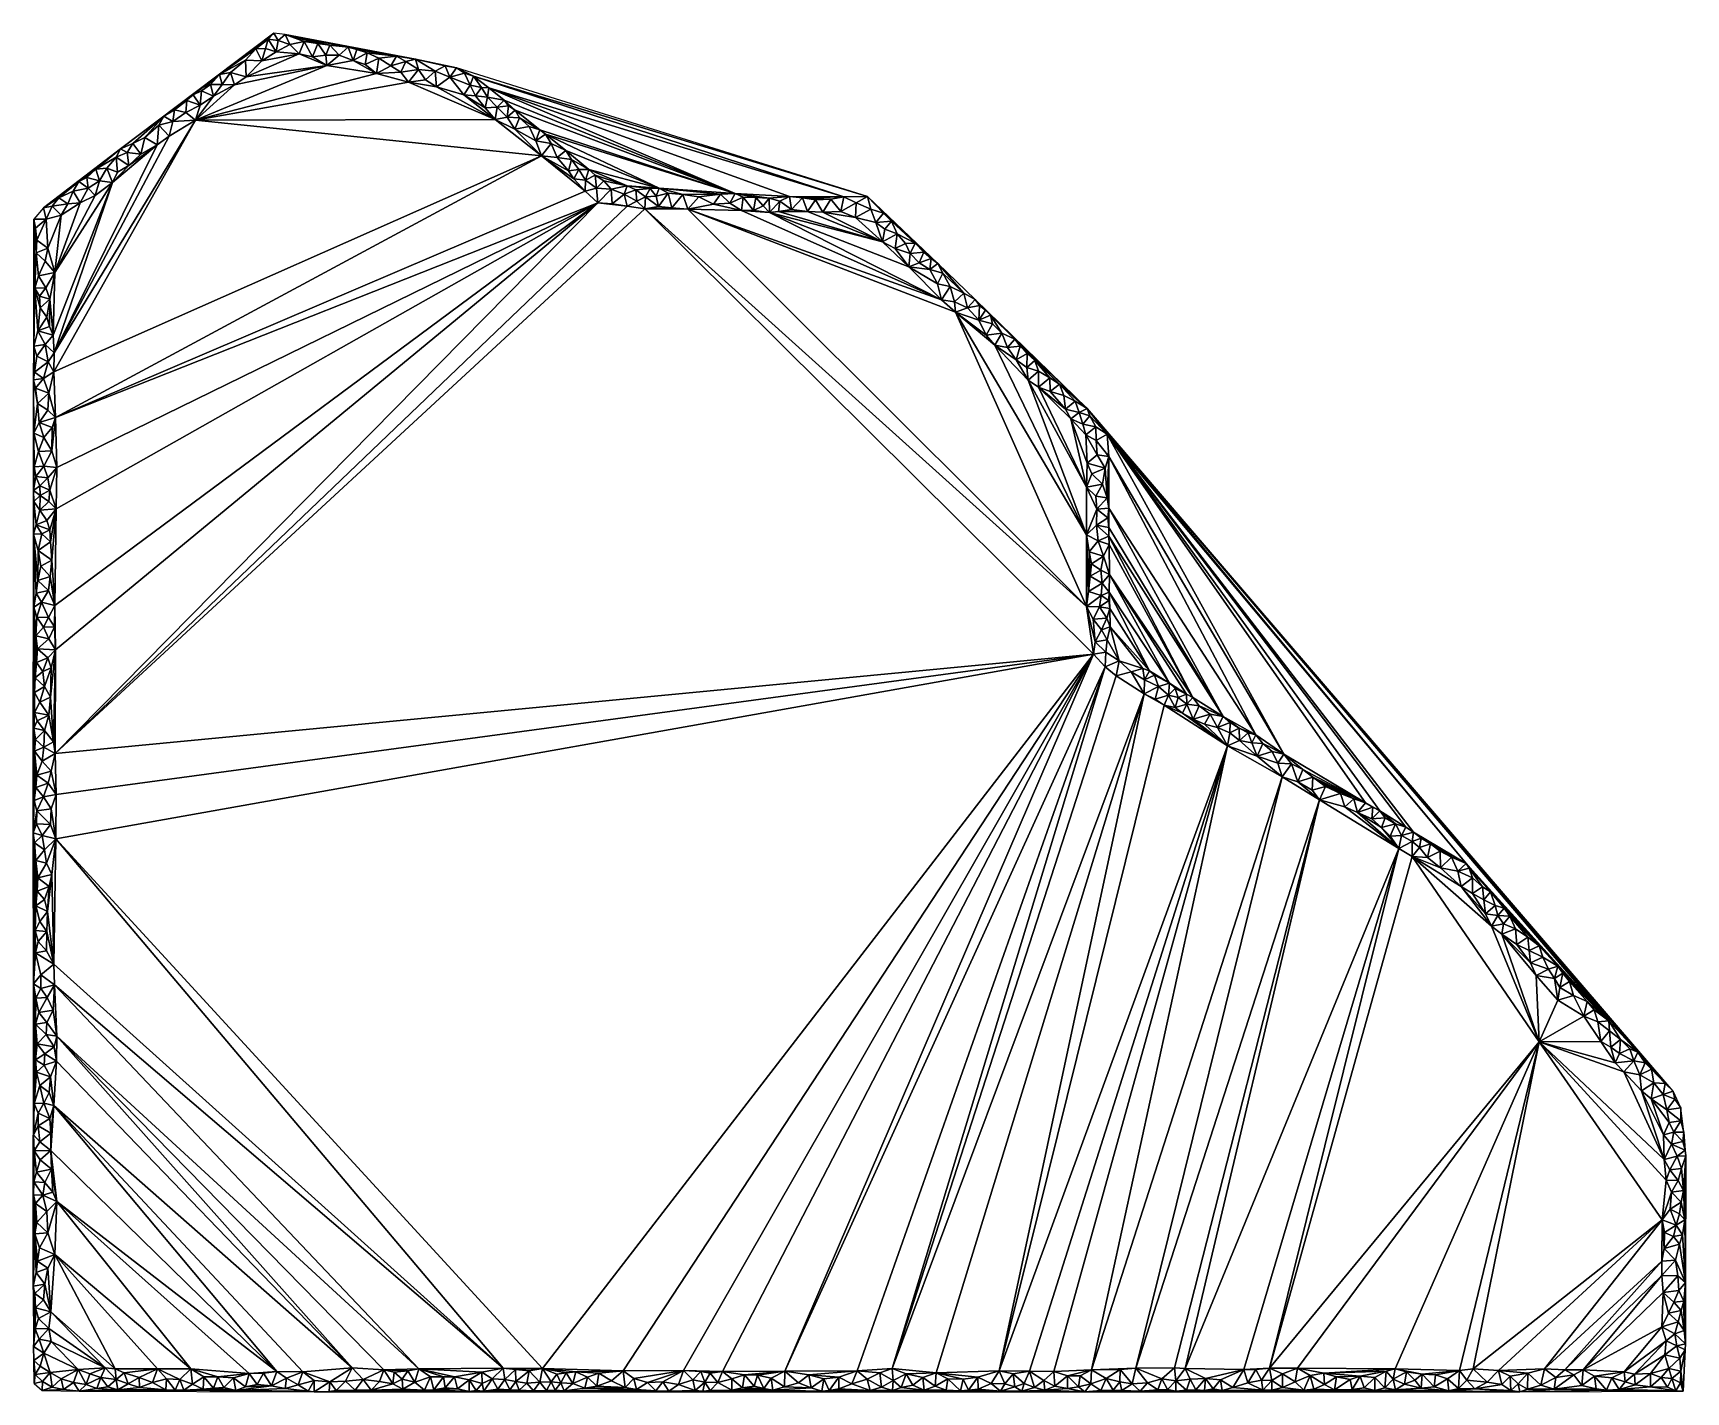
# Model space of a CAD drawing. Header units: metres. Extents: x 2.34 to 9.72, y -0.05 to 6.02.
import ezdxf

# ---------------------------------------------------------------- set-up
doc = ezdxf.new("R2010")
doc.units = ezdxf.units.M

msp = doc.modelspace()

# ---------------------------------------------------------------- linework, layer by layer
at = {"layer": '1', "color": 1}
msp.add_3dface([(5.5146, 0.0246), (5.557, -0.0254), (5.572, 0.023)], dxfattribs=at)
at = {"layer": '10', "color": 10}
msp.add_3dface([(5.5146, 0.0246), (5.4164, 0.0405), (5.4568, 0.0071)], dxfattribs=at)
at = {"layer": '100', "color": 100}
msp.add_3dface([(7.0801, 3.2976), (7.1085, 3.3517), (7.0707, 3.3993)], dxfattribs=at)
at = {"layer": '1000', "color": 0}
msp.add_3dface([(7.039, 4.2228), (7.0844, 4.1969), (7.0828, 4.2585)], dxfattribs=at)
at = {"layer": '1001', "color": 1}
msp.add_3dface([(7.0253, 4.2702), (7.0828, 4.2585), (7.0564, 4.3076)], dxfattribs=at)
at = {"layer": '1002', "color": 2}
msp.add_3dface([(7.0883, 4.1337), (7.1415, 4.1256), (7.0844, 4.1969)], dxfattribs=at)
at = {"layer": '1003', "color": 3}
msp.add_3dface([(7.0091, 4.3227), (7.0564, 4.3076), (7.0437, 4.3402)], dxfattribs=at)
at = {"layer": '1004', "color": 4}
msp.add_3dface([(5.7148, 5.2864), (5.9572, 5.2844), (4.3726, 5.7715)], dxfattribs=at)
at = {"layer": '1005', "color": 5}
msp.add_3dface([(5.7148, 5.2864), (5.7729, 5.2809), (5.9572, 5.2844)], dxfattribs=at)
at = {"layer": '1006', "color": 6}
msp.add_3dface([(6.009, 5.1926), (6.101, 5.1704), (6.0775, 5.2305)], dxfattribs=at)
at = {"layer": '1007', "color": 7}
msp.add_3dface([(5.8644, 5.2172), (5.944, 5.2195), (5.8998, 5.2743)], dxfattribs=at)
at = {"layer": '1008', "color": 8}
msp.add_3dface([(6.009, 5.1926), (6.0131, 5.2582), (5.944, 5.2195)], dxfattribs=at)
at = {"layer": '1009', "color": 9}
msp.add_3dface([(5.8311, 5.2711), (5.8998, 5.2743), (5.7729, 5.2809)], dxfattribs=at)
at = {"layer": '101', "color": 101}
msp.add_3dface([(7.0418, 3.4554), (7.0707, 3.3993), (7.0998, 3.4542)], dxfattribs=at)
at = {"layer": '1010', "color": 10}
msp.add_3dface([(6.101, 5.1704), (6.1704, 5.1768), (6.1349, 5.2124)], dxfattribs=at)
at = {"layer": '1011', "color": 11}
msp.add_3dface([(6.1704, 5.1768), (6.2756, 5.078), (6.1349, 5.2124)], dxfattribs=at)
at = {"layer": '1012', "color": 12}
msp.add_3dface([(6.3777, 4.9868), (6.0627, 5.2865), (6.2756, 5.078)], dxfattribs=at)
at = {"layer": '1013', "color": 13}
msp.add_3dface([(4.5828, 5.5359), (4.4876, 5.5871), (4.6075, 5.4687)], dxfattribs=at)
at = {"layer": '1014', "color": 14}
msp.add_3dface([(4.4411, 5.7166), (4.3726, 5.7715), (4.3669, 5.7308)], dxfattribs=at)
at = {"layer": '1015', "color": 15}
msp.add_3dface([(4.4901, 5.6725), (4.4605, 5.6917), (4.4546, 5.6411)], dxfattribs=at)
at = {"layer": '1016', "color": 16}
msp.add_3dface([(4.4411, 5.7166), (4.4089, 5.6858), (4.4605, 5.6917)], dxfattribs=at)
at = {"layer": '1017', "color": 17}
msp.add_3dface([(4.5098, 5.6381), (4.4876, 5.5871), (4.5527, 5.599)], dxfattribs=at)
at = {"layer": '1018', "color": 18}
msp.add_3dface([(4.5098, 5.6381), (4.4546, 5.6411), (4.4876, 5.5871)], dxfattribs=at)
at = {"layer": '1019', "color": 19}
msp.add_3dface([(2.3841, 1.2374), (2.3592, 1.1939), (2.4112, 1.1695)], dxfattribs=at)
at = {"layer": '102', "color": 102}
msp.add_3dface([(7.1344, 3.3076), (7.1476, 3.3657), (7.1085, 3.3517)], dxfattribs=at)
at = {"layer": '1020', "color": 20}
msp.add_3dface([(2.3382, 1.0974), (2.3669, 1.065), (2.3599, 1.1367)], dxfattribs=at)
at = {"layer": '1021', "color": 21}
msp.add_3dface([(2.3592, 1.1939), (2.3599, 1.1367), (2.4112, 1.1695)], dxfattribs=at)
at = {"layer": '1022', "color": 22}
msp.add_3dface([(2.3367, 0.4212), (2.3886, 0.4303), (2.3503, 0.4817)], dxfattribs=at)
at = {"layer": '1023', "color": 23}
msp.add_3dface([(2.3444, 0.655), (2.3503, 0.4817), (2.3572, 0.5322)], dxfattribs=at)
at = {"layer": '1024', "color": 24}
msp.add_3dface([(2.3392, 0.8285), (2.3475, 0.79), (2.3803, 0.827)], dxfattribs=at)
at = {"layer": '1025', "color": 25}
msp.add_3dface([(2.3444, 0.655), (2.3533, 0.7047), (2.3475, 0.79)], dxfattribs=at)
at = {"layer": '1026', "color": 26}
msp.add_3dface([(2.3382, 1.0974), (2.3419, 1.0253), (2.3669, 1.065)], dxfattribs=at)
at = {"layer": '1027', "color": 27}
msp.add_3dface([(2.3404, 0.8872), (2.3515, 0.9304), (2.3419, 1.0253)], dxfattribs=at)
at = {"layer": '1028', "color": 28}
msp.add_3dface([(2.3404, 0.8872), (2.3803, 0.827), (2.3889, 0.8838)], dxfattribs=at)
at = {"layer": '1029', "color": 29}
msp.add_3dface([(2.9714, -0.0435), (2.933, 0.0068), (2.9298, -0.0413)], dxfattribs=at)
at = {"layer": '103', "color": 103}
msp.add_3dface([(7.1866, 3.2137), (7.2404, 3.1646), (7.2933, 3.1794)], dxfattribs=at)
at = {"layer": '1030', "color": 30}
msp.add_3dface([(2.9922, 0.0049), (2.8932, 0.0516), (2.933, 0.0068)], dxfattribs=at)
at = {"layer": '1031', "color": 31}
msp.add_3dface([(2.5424, -0.0477), (2.6219, -0.0357), (2.5736, -0.0187)], dxfattribs=at)
at = {"layer": '1032', "color": 32}
msp.add_3dface([(2.7155, -0.0416), (2.6707, -0.0286), (2.6219, -0.0357)], dxfattribs=at)
at = {"layer": '1033', "color": 33}
msp.add_3dface([(2.7155, -0.0416), (2.9298, -0.0413), (2.8127, -0.0313)], dxfattribs=at)
at = {"layer": '1034', "color": 34}
msp.add_3dface([(3.1882, -0.0309), (3.2322, 0.0124), (3.1622, 0.0158)], dxfattribs=at)
at = {"layer": '1035', "color": 35}
msp.add_3dface([(3.099, 0.0168), (3.1622, 0.0158), (3.0413, 0.0526)], dxfattribs=at)
at = {"layer": '1036', "color": 36}
msp.add_3dface([(2.9922, 0.0049), (3.0413, 0.0526), (2.8932, 0.0516)], dxfattribs=at)
at = {"layer": '1037', "color": 37}
msp.add_3dface([(3.2322, 0.0124), (3.3023, 0.0303), (3.1622, 0.0158)], dxfattribs=at)
at = {"layer": '1038', "color": 38}
msp.add_3dface([(3.3381, -0.0174), (3.3652, 0.0319), (3.3023, 0.0303)], dxfattribs=at)
at = {"layer": '1039', "color": 39}
msp.add_3dface([(2.4161, 1.1047), (2.4112, 1.1695), (2.3599, 1.1367)], dxfattribs=at)
at = {"layer": '104', "color": 104}
msp.add_3dface([(7.1866, 3.2137), (7.2933, 3.1794), (7.1476, 3.3657)], dxfattribs=at)
at = {"layer": '1040', "color": 40}
msp.add_3dface([(2.4168, 1.0275), (2.3669, 1.065), (2.3419, 1.0253)], dxfattribs=at)
at = {"layer": '1041', "color": 41}
msp.add_3dface([(2.4161, 1.1047), (2.3599, 1.1367), (2.3669, 1.065)], dxfattribs=at)
at = {"layer": '1042', "color": 42}
msp.add_3dface([(2.4435, 0.7989), (3.0413, 0.0526), (3.3023, 0.0303)], dxfattribs=at)
at = {"layer": '1043', "color": 43}
msp.add_3dface([(2.4168, 1.0275), (2.369, 0.9855), (2.4184, 0.9437)], dxfattribs=at)
at = {"layer": '1044', "color": 44}
msp.add_3dface([(2.4435, 0.7989), (2.4184, 0.9437), (2.4253, 0.8413)], dxfattribs=at)
at = {"layer": '1045', "color": 45}
msp.add_3dface([(7.4397, -0.0485), (8.3286, -0.0449), (7.6466, -0.0456)], dxfattribs=at)
at = {"layer": '1046', "color": 46}
msp.add_3dface([(8.976, -0.051), (8.659, -0.0463), (8.3286, -0.0449)], dxfattribs=at)
at = {"layer": '1047', "color": 47}
msp.add_3dface([(7.3599, -0.0424), (7.3779, 0.0073), (7.3142, -0.0113)], dxfattribs=at)
at = {"layer": '1048', "color": 48}
msp.add_3dface([(7.4397, -0.0485), (7.441, -0.0019), (7.4032, -0.0408)], dxfattribs=at)
at = {"layer": '1049', "color": 49}
msp.add_3dface([(7.3599, -0.0424), (7.4032, -0.0408), (7.3779, 0.0073)], dxfattribs=at)
at = {"layer": '105', "color": 105}
msp.add_3dface([(5.2198, -0.0186), (5.1498, -0.0067), (5.1767, -0.048)], dxfattribs=at)
at = {"layer": '1050', "color": 50}
msp.add_3dface([(7.8291, 2.8438), (7.9225, 2.7965), (7.7969, 2.8824)], dxfattribs=at)
at = {"layer": '1051', "color": 51}
msp.add_3dface([(7.9851, 2.6734), (8.0526, 2.6944), (8.0082, 2.7276)], dxfattribs=at)
at = {"layer": '1052', "color": 52}
msp.add_3dface([(7.9225, 2.7965), (8.0082, 2.7276), (8.2874, 2.579)], dxfattribs=at)
at = {"layer": '1053', "color": 53}
msp.add_3dface([(8.0822, 2.5923), (8.1754, 2.6214), (8.1085, 2.6524)], dxfattribs=at)
at = {"layer": '1054', "color": 54}
msp.add_3dface([(8.0492, 2.6357), (8.1085, 2.6524), (8.0526, 2.6944)], dxfattribs=at)
at = {"layer": '1055', "color": 55}
msp.add_3dface([(7.3779, 0.0073), (7.4032, -0.0408), (7.441, -0.0019)], dxfattribs=at)
at = {"layer": '1056', "color": 56}
msp.add_3dface([(8.0822, 2.5923), (8.4363, 2.3749), (8.1955, 2.5614)], dxfattribs=at)
at = {"layer": '1057', "color": 57}
msp.add_3dface([(7.4815, 0.0527), (7.7433, 0.0487), (8.4363, 2.3749)], dxfattribs=at)
at = {"layer": '1058', "color": 58}
msp.add_3dface([(7.4815, 0.0527), (7.441, -0.0019), (7.5045, 0.0054)], dxfattribs=at)
at = {"layer": '1059', "color": 59}
msp.add_3dface([(2.3416, 4.0789), (2.3397, 4.23), (2.3384, 3.9743)], dxfattribs=at)
at = {"layer": '106', "color": 106}
msp.add_3dface([(5.2198, -0.0186), (5.1767, -0.048), (5.2935, -0.0447)], dxfattribs=at)
at = {"layer": '1060', "color": 60}
msp.add_3dface([(2.3636, 4.2778), (2.3564, 4.3622), (2.3397, 4.23)], dxfattribs=at)
at = {"layer": '1061', "color": 61}
msp.add_3dface([(2.4071, 4.4088), (2.3482, 4.4308), (2.3564, 4.3622)], dxfattribs=at)
at = {"layer": '1062', "color": 62}
msp.add_3dface([(2.383, 4.4733), (2.4046, 4.5489), (2.3427, 4.502)], dxfattribs=at)
at = {"layer": '1063', "color": 63}
msp.add_3dface([(2.383, 4.4733), (2.3382, 4.4686), (2.3482, 4.4308)], dxfattribs=at)
at = {"layer": '1064', "color": 64}
msp.add_3dface([(4.4005, 5.6297), (4.4876, 5.5871), (4.4546, 5.6411)], dxfattribs=at)
at = {"layer": '1065', "color": 65}
msp.add_3dface([(3.0625, 5.6275), (4.014, 5.7976), (3.871, 5.8357)], dxfattribs=at)
at = {"layer": '1066', "color": 66}
msp.add_3dface([(4.4005, 5.6297), (4.1378, 5.7763), (4.014, 5.7976)], dxfattribs=at)
at = {"layer": '1067', "color": 67}
msp.add_3dface([(2.4315, 4.5891), (2.3911, 4.6264), (2.4046, 4.5489)], dxfattribs=at)
at = {"layer": '1068', "color": 68}
msp.add_3dface([(3.0625, 5.6275), (2.9614, 5.6215), (2.945, 5.5557)], dxfattribs=at)
at = {"layer": '1069', "color": 69}
msp.add_3dface([(2.4315, 4.5891), (2.945, 5.5557), (2.8912, 5.5169)], dxfattribs=at)
at = {"layer": '107', "color": 107}
msp.add_3dface([(7.072, 3.2428), (2.4361, 2.7991), (2.4393, 2.6169)], dxfattribs=at)
at = {"layer": '1070', "color": 70}
msp.add_3dface([(7.1415, 4.1256), (7.9225, 2.7965), (7.1331, 4.2249)], dxfattribs=at)
at = {"layer": '1071', "color": 71}
msp.add_3dface([(7.0828, 4.2585), (7.0844, 4.1969), (7.1331, 4.2249)], dxfattribs=at)
at = {"layer": '1072', "color": 72}
msp.add_3dface([(7.0828, 4.2585), (7.1331, 4.2249), (7.0564, 4.3076)], dxfattribs=at)
at = {"layer": '1073', "color": 73}
msp.add_3dface([(7.0844, 4.1969), (7.1415, 4.1256), (7.1331, 4.2249)], dxfattribs=at)
at = {"layer": '1074', "color": 74}
msp.add_3dface([(7.0564, 4.3076), (7.1331, 4.2249), (7.0437, 4.3402)], dxfattribs=at)
at = {"layer": '1075', "color": 75}
msp.add_3dface([(4.3726, 5.7715), (5.9572, 5.2844), (4.3044, 5.8236)], dxfattribs=at)
at = {"layer": '1076', "color": 76}
msp.add_3dface([(5.7729, 5.2809), (5.8998, 5.2743), (5.9572, 5.2844)], dxfattribs=at)
at = {"layer": '1077', "color": 77}
msp.add_3dface([(6.009, 5.1926), (6.0775, 5.2305), (6.0131, 5.2582)], dxfattribs=at)
at = {"layer": '1078', "color": 78}
msp.add_3dface([(6.101, 5.1704), (6.1349, 5.2124), (6.0775, 5.2305)], dxfattribs=at)
at = {"layer": '1079', "color": 79}
msp.add_3dface([(5.944, 5.2195), (5.9572, 5.2844), (5.8998, 5.2743)], dxfattribs=at)
at = {"layer": '108', "color": 108}
msp.add_3dface([(2.4385, 2.4184), (2.4393, 2.6169), (2.4181, 2.552)], dxfattribs=at)
at = {"layer": '1080', "color": 80}
msp.add_3dface([(5.944, 5.2195), (6.0131, 5.2582), (5.9572, 5.2844)], dxfattribs=at)
at = {"layer": '1081', "color": 81}
msp.add_3dface([(6.2756, 5.078), (6.0627, 5.2865), (6.1349, 5.2124)], dxfattribs=at)
at = {"layer": '1082', "color": 82}
msp.add_3dface([(4.4411, 5.7166), (4.3669, 5.7308), (4.4089, 5.6858)], dxfattribs=at)
at = {"layer": '1083', "color": 83}
msp.add_3dface([(4.3726, 5.7715), (4.3399, 5.7727), (4.3669, 5.7308)], dxfattribs=at)
at = {"layer": '1084', "color": 84}
msp.add_3dface([(4.4605, 5.6917), (4.4089, 5.6858), (4.4546, 5.6411)], dxfattribs=at)
at = {"layer": '1085', "color": 85}
msp.add_3dface([(2.3367, 0.4212), (2.3449, 0.3879), (2.3886, 0.4303)], dxfattribs=at)
at = {"layer": '1086', "color": 86}
msp.add_3dface([(2.3503, 0.4817), (2.3886, 0.4303), (2.4034, 0.5012)], dxfattribs=at)
at = {"layer": '1087', "color": 87}
msp.add_3dface([(2.3444, 0.655), (2.3572, 0.5322), (2.3658, 0.5928)], dxfattribs=at)
at = {"layer": '1088', "color": 88}
msp.add_3dface([(2.3503, 0.4817), (2.4034, 0.5012), (2.3572, 0.5322)], dxfattribs=at)
at = {"layer": '1089', "color": 89}
msp.add_3dface([(2.3475, 0.79), (2.3988, 0.7551), (2.3803, 0.827)], dxfattribs=at)
at = {"layer": '109', "color": 109}
msp.add_3dface([(4.6119, 0.0537), (4.4366, 0.0542), (4.4917, 0.0494)], dxfattribs=at)
at = {"layer": '1090', "color": 90}
msp.add_3dface([(2.3444, 0.655), (2.4032, 0.6588), (2.3533, 0.7047)], dxfattribs=at)
at = {"layer": '1091', "color": 91}
msp.add_3dface([(2.3475, 0.79), (2.3533, 0.7047), (2.3988, 0.7551)], dxfattribs=at)
at = {"layer": '1092', "color": 92}
msp.add_3dface([(2.3404, 0.8872), (2.3889, 0.8838), (2.3515, 0.9304)], dxfattribs=at)
at = {"layer": '1093', "color": 93}
msp.add_3dface([(2.3419, 1.0253), (2.3515, 0.9304), (2.369, 0.9855)], dxfattribs=at)
at = {"layer": '1094', "color": 94}
msp.add_3dface([(2.3803, 0.827), (2.4253, 0.8413), (2.3889, 0.8838)], dxfattribs=at)
at = {"layer": '1095', "color": 95}
msp.add_3dface([(2.933, 0.0068), (2.8694, -0.0099), (2.9298, -0.0413)], dxfattribs=at)
at = {"layer": '1096', "color": 96}
msp.add_3dface([(2.933, 0.0068), (2.8932, 0.0516), (2.8694, -0.0099)], dxfattribs=at)
at = {"layer": '1097', "color": 97}
msp.add_3dface([(2.5424, -0.0477), (2.5736, -0.0187), (2.5167, -0.0091)], dxfattribs=at)
at = {"layer": '1098', "color": 98}
msp.add_3dface([(2.6219, -0.0357), (2.639, 0.013), (2.5736, -0.0187)], dxfattribs=at)
at = {"layer": '1099', "color": 99}
msp.add_3dface([(2.7155, -0.0416), (2.7083, 0.0045), (2.6707, -0.0286)], dxfattribs=at)
at = {"layer": '11', "color": 11}
msp.add_3dface([(5.6948, 0.0409), (7.072, 3.2428), (5.4164, 0.0405)], dxfattribs=at)
at = {"layer": '110', "color": 110}
msp.add_3dface([(2.4385, 2.4184), (2.43, 1.8592), (4.4366, 0.0542)], dxfattribs=at)
at = {"layer": '1100', "color": 100}
msp.add_3dface([(2.6219, -0.0357), (2.6707, -0.0286), (2.639, 0.013)], dxfattribs=at)
at = {"layer": '1101', "color": 101}
msp.add_3dface([(2.7155, -0.0416), (2.8127, -0.0313), (2.7621, -0.0148)], dxfattribs=at)
at = {"layer": '1102', "color": 102}
msp.add_3dface([(2.9298, -0.0413), (2.8694, -0.0099), (2.8127, -0.0313)], dxfattribs=at)
at = {"layer": '1103', "color": 103}
msp.add_3dface([(3.1622, 0.0158), (3.3023, 0.0303), (3.0413, 0.0526)], dxfattribs=at)
at = {"layer": '1104', "color": 104}
msp.add_3dface([(3.0413, 0.0526), (2.4346, 0.5631), (2.8932, 0.0516)], dxfattribs=at)
at = {"layer": '1105', "color": 105}
msp.add_3dface([(2.4168, 1.0275), (2.3419, 1.0253), (2.369, 0.9855)], dxfattribs=at)
at = {"layer": '1106', "color": 106}
msp.add_3dface([(2.4435, 0.7989), (2.4346, 0.5631), (3.0413, 0.0526)], dxfattribs=at)
at = {"layer": '1107', "color": 107}
msp.add_3dface([(2.4184, 0.9437), (2.369, 0.9855), (2.3515, 0.9304)], dxfattribs=at)
at = {"layer": '1108', "color": 108}
msp.add_3dface([(2.4435, 0.7989), (2.4253, 0.8413), (2.3803, 0.827)], dxfattribs=at)
at = {"layer": '1109', "color": 109}
msp.add_3dface([(2.4184, 0.9437), (2.3889, 0.8838), (2.4253, 0.8413)], dxfattribs=at)
at = {"layer": '111', "color": 111}
msp.add_3dface([(4.9724, 0.0431), (4.8642, 0.0321), (4.9201, -0.0018)], dxfattribs=at)
at = {"layer": '1110', "color": 110}
msp.add_3dface([(7.4397, -0.0485), (7.6466, -0.0456), (7.5689, -0.0452)], dxfattribs=at)
at = {"layer": '1111', "color": 111}
msp.add_3dface([(8.3286, -0.0449), (7.8686, -0.0436), (7.6466, -0.0456)], dxfattribs=at)
at = {"layer": '1112', "color": 112}
msp.add_3dface([(8.976, -0.051), (8.7757, -0.037), (8.659, -0.0463)], dxfattribs=at)
at = {"layer": '1113', "color": 113}
msp.add_3dface([(8.3286, -0.0449), (8.659, -0.0463), (8.4216, -0.0415)], dxfattribs=at)
at = {"layer": '1114', "color": 114}
msp.add_3dface([(7.4397, -0.0485), (7.4887, -0.0437), (7.441, -0.0019)], dxfattribs=at)
at = {"layer": '1115', "color": 115}
msp.add_3dface([(8.0082, 2.7276), (8.0526, 2.6944), (8.2874, 2.579)], dxfattribs=at)
at = {"layer": '1116', "color": 116}
msp.add_3dface([(7.9225, 2.7965), (8.2874, 2.579), (7.1331, 4.2249)], dxfattribs=at)
at = {"layer": '1117', "color": 117}
msp.add_3dface([(8.0822, 2.5923), (8.1955, 2.5614), (8.1754, 2.6214)], dxfattribs=at)
at = {"layer": '1118', "color": 118}
msp.add_3dface([(8.1085, 2.6524), (8.1754, 2.6214), (8.0526, 2.6944)], dxfattribs=at)
at = {"layer": '1119', "color": 119}
msp.add_3dface([(8.4363, 2.3749), (8.2522, 2.5356), (8.1955, 2.5614)], dxfattribs=at)
at = {"layer": '112', "color": 112}
msp.add_3dface([(4.7605, 0.0381), (4.8123, 0.0153), (4.8642, 0.0321)], dxfattribs=at)
at = {"layer": '1120', "color": 120}
msp.add_3dface([(7.4815, 0.0527), (7.5727, 0.0089), (7.7433, 0.0487)], dxfattribs=at)
at = {"layer": '1121', "color": 121}
msp.add_3dface([(8.4363, 2.3749), (7.7433, 0.0487), (7.8592, 0.0541)], dxfattribs=at)
at = {"layer": '1122', "color": 122}
msp.add_3dface([(7.4815, 0.0527), (7.5045, 0.0054), (7.5727, 0.0089)], dxfattribs=at)
at = {"layer": '1123', "color": 123}
msp.add_3dface([(7.441, -0.0019), (7.4887, -0.0437), (7.5045, 0.0054)], dxfattribs=at)
at = {"layer": '1124', "color": 124}
msp.add_3dface([(2.3397, 4.23), (2.3382, 4.4686), (2.3384, 3.9743)], dxfattribs=at)
at = {"layer": '1125', "color": 125}
msp.add_3dface([(2.3564, 4.3622), (2.3382, 4.4686), (2.3397, 4.23)], dxfattribs=at)
at = {"layer": '1126', "color": 126}
msp.add_3dface([(2.3564, 4.3622), (2.3482, 4.4308), (2.3382, 4.4686)], dxfattribs=at)
at = {"layer": '1127', "color": 127}
msp.add_3dface([(2.383, 4.4733), (2.3427, 4.502), (2.3382, 4.4686)], dxfattribs=at)
at = {"layer": '1128', "color": 128}
msp.add_3dface([(2.4046, 4.5489), (2.3537, 4.5736), (2.3427, 4.502)], dxfattribs=at)
at = {"layer": '1129', "color": 129}
msp.add_3dface([(4.4005, 5.6297), (4.4546, 5.6411), (4.4089, 5.6858)], dxfattribs=at)
at = {"layer": '113', "color": 113}
msp.add_3dface([(4.6119, 0.0537), (4.6761, 0.0276), (4.7179, 0.0346)], dxfattribs=at)
at = {"layer": '1130', "color": 130}
msp.add_3dface([(3.0625, 5.6275), (3.871, 5.8357), (3.6484, 5.8716)], dxfattribs=at)
at = {"layer": '1131', "color": 131}
msp.add_3dface([(4.014, 5.7976), (3.9791, 5.8414), (3.871, 5.8357)], dxfattribs=at)
at = {"layer": '1132', "color": 132}
msp.add_3dface([(4.4005, 5.6297), (4.2608, 5.7399), (4.1378, 5.7763)], dxfattribs=at)
at = {"layer": '1133', "color": 133}
msp.add_3dface([(4.014, 5.7976), (4.1378, 5.7763), (4.0892, 5.807)], dxfattribs=at)
at = {"layer": '1134', "color": 134}
msp.add_3dface([(2.4315, 4.5891), (2.4263, 4.6681), (2.3911, 4.6264)], dxfattribs=at)
at = {"layer": '1135', "color": 135}
msp.add_3dface([(2.4046, 4.5489), (2.3911, 4.6264), (2.3537, 4.5736)], dxfattribs=at)
at = {"layer": '1136', "color": 136}
msp.add_3dface([(3.0625, 5.6275), (3.019, 5.6615), (2.9614, 5.6215)], dxfattribs=at)
at = {"layer": '1137', "color": 137}
msp.add_3dface([(2.945, 5.5557), (2.9614, 5.6215), (2.8982, 5.6045)], dxfattribs=at)
at = {"layer": '1138', "color": 138}
msp.add_3dface([(2.4315, 4.5891), (2.8912, 5.5169), (2.6916, 5.3491)], dxfattribs=at)
at = {"layer": '1139', "color": 139}
msp.add_3dface([(2.945, 5.5557), (2.8982, 5.6045), (2.8912, 5.5169)], dxfattribs=at)
at = {"layer": '114', "color": 114}
msp.add_3dface([(4.7605, 0.0381), (4.7179, 0.0346), (4.7476, -0.0141)], dxfattribs=at)
at = {"layer": '1140', "color": 140}
msp.add_3dface([(7.0437, 4.3402), (7.1331, 4.2249), (8.7367, 2.3081)], dxfattribs=at)
at = {"layer": '1141', "color": 141}
msp.add_3dface([(4.3726, 5.7715), (4.3044, 5.8236), (4.3399, 5.7727)], dxfattribs=at)
at = {"layer": '1142', "color": 142}
msp.add_3dface([(5.9572, 5.2844), (6.0627, 5.2865), (4.3044, 5.8236)], dxfattribs=at)
at = {"layer": '1143', "color": 143}
msp.add_3dface([(6.0775, 5.2305), (6.0627, 5.2865), (6.0131, 5.2582)], dxfattribs=at)
at = {"layer": '1144', "color": 144}
msp.add_3dface([(6.0775, 5.2305), (6.1349, 5.2124), (6.0627, 5.2865)], dxfattribs=at)
at = {"layer": '1145', "color": 145}
msp.add_3dface([(6.0131, 5.2582), (6.0627, 5.2865), (5.9572, 5.2844)], dxfattribs=at)
at = {"layer": '1146', "color": 146}
msp.add_3dface([(4.3669, 5.7308), (4.3559, 5.6822), (4.4089, 5.6858)], dxfattribs=at)
at = {"layer": '1147', "color": 147}
msp.add_3dface([(4.3669, 5.7308), (4.3399, 5.7727), (4.3133, 5.7359)], dxfattribs=at)
at = {"layer": '1148', "color": 148}
msp.add_3dface([(2.3367, 0.4212), (2.3473, 0.3245), (2.3449, 0.3879)], dxfattribs=at)
at = {"layer": '1149', "color": 149}
msp.add_3dface([(2.3886, 0.4303), (2.3449, 0.3879), (2.383, 0.3594)], dxfattribs=at)
at = {"layer": '115', "color": 115}
msp.add_3dface([(5.0808, -0.0092), (5.1174, -0.0462), (5.1498, -0.0067)], dxfattribs=at)
at = {"layer": '1150', "color": 150}
msp.add_3dface([(2.3886, 0.4303), (2.4168, 0.3064), (2.4034, 0.5012)], dxfattribs=at)
at = {"layer": '1151', "color": 151}
msp.add_3dface([(2.3444, 0.655), (2.3658, 0.5928), (2.4032, 0.6588)], dxfattribs=at)
at = {"layer": '1152', "color": 152}
msp.add_3dface([(2.3572, 0.5322), (2.4346, 0.5631), (2.3658, 0.5928)], dxfattribs=at)
at = {"layer": '1153', "color": 153}
msp.add_3dface([(2.3572, 0.5322), (2.4034, 0.5012), (2.4346, 0.5631)], dxfattribs=at)
at = {"layer": '1154', "color": 154}
msp.add_3dface([(2.3803, 0.827), (2.3988, 0.7551), (2.4435, 0.7989)], dxfattribs=at)
at = {"layer": '1155', "color": 155}
msp.add_3dface([(2.3533, 0.7047), (2.4032, 0.6588), (2.3988, 0.7551)], dxfattribs=at)
at = {"layer": '1156', "color": 156}
msp.add_3dface([(2.3515, 0.9304), (2.3889, 0.8838), (2.4184, 0.9437)], dxfattribs=at)
at = {"layer": '1157', "color": 157}
msp.add_3dface([(2.8932, 0.0516), (2.8104, 0.0139), (2.8694, -0.0099)], dxfattribs=at)
at = {"layer": '1158', "color": 158}
msp.add_3dface([(2.5424, -0.0477), (2.5167, -0.0091), (2.4729, -0.0403)], dxfattribs=at)
at = {"layer": '1159', "color": 159}
msp.add_3dface([(2.5736, -0.0187), (2.5382, 0.0482), (2.5167, -0.0091)], dxfattribs=at)
at = {"layer": '116', "color": 116}
msp.add_3dface([(5.0808, -0.0092), (5.0321, -0.0404), (5.1174, -0.0462)], dxfattribs=at)
at = {"layer": '1160', "color": 160}
msp.add_3dface([(2.5736, -0.0187), (2.639, 0.013), (2.5901, 0.0301)], dxfattribs=at)
at = {"layer": '1161', "color": 161}
msp.add_3dface([(2.7155, -0.0416), (2.7621, -0.0148), (2.7083, 0.0045)], dxfattribs=at)
at = {"layer": '1162', "color": 162}
msp.add_3dface([(2.6707, -0.0286), (2.7083, 0.0045), (2.639, 0.013)], dxfattribs=at)
at = {"layer": '1163', "color": 163}
msp.add_3dface([(2.8127, -0.0313), (2.8104, 0.0139), (2.7621, -0.0148)], dxfattribs=at)
at = {"layer": '1164', "color": 164}
msp.add_3dface([(2.8127, -0.0313), (2.8694, -0.0099), (2.8104, 0.0139)], dxfattribs=at)
at = {"layer": '1165', "color": 165}
msp.add_3dface([(2.8932, 0.0516), (2.4346, 0.5631), (2.7027, 0.0525)], dxfattribs=at)
at = {"layer": '1166', "color": 166}
msp.add_3dface([(2.4435, 0.7989), (2.4032, 0.6588), (2.4346, 0.5631)], dxfattribs=at)
at = {"layer": '1167', "color": 167}
msp.add_3dface([(7.4397, -0.0485), (7.5689, -0.0452), (7.4887, -0.0437)], dxfattribs=at)
at = {"layer": '1168', "color": 168}
msp.add_3dface([(7.6466, -0.0456), (7.6066, -0.0367), (7.5689, -0.0452)], dxfattribs=at)
at = {"layer": '1169', "color": 169}
msp.add_3dface([(8.3286, -0.0449), (8.0124, -0.0431), (7.8686, -0.0436)], dxfattribs=at)
at = {"layer": '117', "color": 117}
msp.add_3dface([(4.9806, -0.032), (4.9201, -0.0018), (4.8547, -0.0253)], dxfattribs=at)
at = {"layer": '1170', "color": 170}
msp.add_3dface([(7.6466, -0.0456), (7.8686, -0.0436), (7.8284, -0.0427)], dxfattribs=at)
at = {"layer": '1171', "color": 171}
msp.add_3dface([(8.976, -0.051), (8.9362, -0.0443), (8.7757, -0.037)], dxfattribs=at)
at = {"layer": '1172', "color": 172}
msp.add_3dface([(8.659, -0.0463), (8.7757, -0.037), (8.7022, -0.0357)], dxfattribs=at)
at = {"layer": '1173', "color": 173}
msp.add_3dface([(8.3286, -0.0449), (8.4216, -0.0415), (8.3734, -0.0337)], dxfattribs=at)
at = {"layer": '1174', "color": 174}
msp.add_3dface([(8.659, -0.0463), (8.5367, -0.034), (8.4216, -0.0415)], dxfattribs=at)
at = {"layer": '1175', "color": 175}
msp.add_3dface([(8.0526, 2.6944), (8.2351, 2.5968), (8.2874, 2.579)], dxfattribs=at)
at = {"layer": '1176', "color": 176}
msp.add_3dface([(8.2874, 2.579), (8.3518, 2.5436), (7.1331, 4.2249)], dxfattribs=at)
at = {"layer": '1177', "color": 177}
msp.add_3dface([(8.1754, 2.6214), (8.1955, 2.5614), (8.2351, 2.5968)], dxfattribs=at)
at = {"layer": '1178', "color": 178}
msp.add_3dface([(8.1754, 2.6214), (8.2351, 2.5968), (8.0526, 2.6944)], dxfattribs=at)
at = {"layer": '1179', "color": 179}
msp.add_3dface([(8.4363, 2.3749), (8.3588, 2.4685), (8.2522, 2.5356)], dxfattribs=at)
at = {"layer": '118', "color": 118}
msp.add_3dface([(4.9806, -0.032), (4.8005, -0.0345), (5.0321, -0.0404)], dxfattribs=at)
at = {"layer": '1180', "color": 180}
msp.add_3dface([(8.1955, 2.5614), (8.2522, 2.5356), (8.2351, 2.5968)], dxfattribs=at)
at = {"layer": '1181', "color": 181}
msp.add_3dface([(7.7433, 0.0487), (7.5727, 0.0089), (7.6402, 0.0032)], dxfattribs=at)
at = {"layer": '1182', "color": 182}
msp.add_3dface([(8.4363, 2.3749), (7.8592, 0.0541), (8.4962, 2.3395)], dxfattribs=at)
at = {"layer": '1183', "color": 183}
msp.add_3dface([(7.7433, 0.0487), (7.7975, 0.0485), (7.8592, 0.0541)], dxfattribs=at)
at = {"layer": '1184', "color": 184}
msp.add_3dface([(7.5045, 0.0054), (7.5296, -0.0418), (7.5727, 0.0089)], dxfattribs=at)
at = {"layer": '1185', "color": 185}
msp.add_3dface([(7.5045, 0.0054), (7.4887, -0.0437), (7.5296, -0.0418)], dxfattribs=at)
at = {"layer": '1186', "color": 186}
msp.add_3dface([(2.3384, 3.9743), (2.3382, 4.4686), (2.3374, 2.4449)], dxfattribs=at)
at = {"layer": '1187', "color": 187}
msp.add_3dface([(2.3427, 4.502), (2.3404, 4.6185), (2.3382, 4.4686)], dxfattribs=at)
at = {"layer": '1188', "color": 188}
msp.add_3dface([(2.3427, 4.502), (2.3537, 4.5736), (2.3404, 4.6185)], dxfattribs=at)
at = {"layer": '1189', "color": 189}
msp.add_3dface([(4.4005, 5.6297), (4.4089, 5.6858), (4.3559, 5.6822)], dxfattribs=at)
at = {"layer": '119', "color": 119}
msp.add_3dface([(5.8591, -0.0476), (6.0747, -0.0443), (5.8927, -0.0453)], dxfattribs=at)
at = {"layer": '1190', "color": 190}
msp.add_3dface([(3.0625, 5.6275), (3.6484, 5.8716), (3.2363, 5.7849)], dxfattribs=at)
at = {"layer": '1191', "color": 191}
msp.add_3dface([(3.871, 5.8357), (3.7668, 5.8932), (3.6484, 5.8716)], dxfattribs=at)
at = {"layer": '1192', "color": 192}
msp.add_3dface([(4.014, 5.7976), (4.0576, 5.8533), (3.9791, 5.8414)], dxfattribs=at)
at = {"layer": '1193', "color": 193}
msp.add_3dface([(3.871, 5.8357), (3.9791, 5.8414), (3.9343, 5.8708)], dxfattribs=at)
at = {"layer": '1194', "color": 194}
msp.add_3dface([(4.4005, 5.6297), (4.3559, 5.6822), (4.2608, 5.7399)], dxfattribs=at)
at = {"layer": '1195', "color": 195}
msp.add_3dface([(4.1378, 5.7763), (4.2608, 5.7399), (4.1985, 5.8196)], dxfattribs=at)
at = {"layer": '1196', "color": 196}
msp.add_3dface([(4.014, 5.7976), (4.0892, 5.807), (4.0576, 5.8533)], dxfattribs=at)
at = {"layer": '1197', "color": 197}
msp.add_3dface([(4.1378, 5.7763), (4.1324, 5.846), (4.0892, 5.807)], dxfattribs=at)
at = {"layer": '1198', "color": 198}
msp.add_3dface([(2.4315, 4.5891), (2.6916, 5.3491), (2.4263, 4.6681)], dxfattribs=at)
at = {"layer": '1199', "color": 199}
msp.add_3dface([(2.3911, 4.6264), (2.4263, 4.6681), (2.3579, 4.6866)], dxfattribs=at)
at = {"layer": '12', "color": 12}
msp.add_3dface([(5.6948, 0.0409), (5.6337, 0.0101), (5.6929, -0.0279)], dxfattribs=at)
at = {"layer": '120', "color": 120}
msp.add_3dface([(5.3272, -0.0479), (5.2935, -0.0447), (5.1767, -0.048)], dxfattribs=at)
at = {"layer": '1200', "color": 200}
msp.add_3dface([(2.3911, 4.6264), (2.3404, 4.6185), (2.3537, 4.5736)], dxfattribs=at)
at = {"layer": '1201', "color": 201}
msp.add_3dface([(3.0625, 5.6275), (3.0825, 5.6946), (3.019, 5.6615)], dxfattribs=at)
at = {"layer": '1202', "color": 202}
msp.add_3dface([(2.9614, 5.6215), (3.019, 5.6615), (2.9681, 5.6737)], dxfattribs=at)
at = {"layer": '1203', "color": 203}
msp.add_3dface([(2.9614, 5.6215), (2.9209, 5.6451), (2.8982, 5.6045)], dxfattribs=at)
at = {"layer": '1204', "color": 204}
msp.add_3dface([(2.8912, 5.5169), (2.7642, 5.4243), (2.6916, 5.3491)], dxfattribs=at)
at = {"layer": '1205', "color": 205}
msp.add_3dface([(2.8912, 5.5169), (2.8982, 5.6045), (2.8357, 5.5497)], dxfattribs=at)
at = {"layer": '1206', "color": 206}
msp.add_3dface([(7.0437, 4.3402), (8.7367, 2.3081), (9.3736, 1.6062)], dxfattribs=at)
at = {"layer": '1207', "color": 207}
msp.add_3dface([(7.1331, 4.2249), (8.502, 2.4481), (8.7367, 2.3081)], dxfattribs=at)
at = {"layer": '1208', "color": 208}
msp.add_3dface([(4.3044, 5.8236), (4.2882, 5.7837), (4.3399, 5.7727)], dxfattribs=at)
at = {"layer": '1209', "color": 209}
msp.add_3dface([(4.3044, 5.8236), (6.0627, 5.2865), (4.2285, 5.8618)], dxfattribs=at)
at = {"layer": '121', "color": 121}
msp.add_3dface([(7.0339, -0.0513), (5.1767, -0.048), (4.2843, -0.0496)], dxfattribs=at)
at = {"layer": '1210', "color": 210}
msp.add_3dface([(4.3669, 5.7308), (4.3133, 5.7359), (4.3559, 5.6822)], dxfattribs=at)
at = {"layer": '1211', "color": 211}
msp.add_3dface([(4.3399, 5.7727), (4.2882, 5.7837), (4.3133, 5.7359)], dxfattribs=at)
at = {"layer": '1212', "color": 212}
msp.add_3dface([(2.3367, 0.4212), (2.3465, 0.2307), (2.3473, 0.3245)], dxfattribs=at)
at = {"layer": '1213', "color": 213}
msp.add_3dface([(2.3449, 0.3879), (2.3473, 0.3245), (2.383, 0.3594)], dxfattribs=at)
at = {"layer": '1214', "color": 214}
msp.add_3dface([(2.3886, 0.4303), (2.383, 0.3594), (2.4168, 0.3064)], dxfattribs=at)
at = {"layer": '1215', "color": 215}
msp.add_3dface([(2.4034, 0.5012), (2.4168, 0.3064), (2.4346, 0.5631)], dxfattribs=at)
at = {"layer": '1216', "color": 216}
msp.add_3dface([(2.3658, 0.5928), (2.4346, 0.5631), (2.4032, 0.6588)], dxfattribs=at)
at = {"layer": '1217', "color": 217}
msp.add_3dface([(2.3988, 0.7551), (2.4032, 0.6588), (2.4435, 0.7989)], dxfattribs=at)
at = {"layer": '1218', "color": 218}
msp.add_3dface([(2.8932, 0.0516), (2.7429, 0.0344), (2.8104, 0.0139)], dxfattribs=at)
at = {"layer": '1219', "color": 219}
msp.add_3dface([(2.5424, -0.0477), (2.4729, -0.0403), (2.377, -0.0446)], dxfattribs=at)
at = {"layer": '122', "color": 122}
msp.add_3dface([(5.8591, -0.0476), (6.6566, -0.0481), (6.4783, -0.046)], dxfattribs=at)
at = {"layer": '1220', "color": 220}
msp.add_3dface([(2.5167, -0.0091), (2.4626, 0.0072), (2.4729, -0.0403)], dxfattribs=at)
at = {"layer": '1221', "color": 221}
msp.add_3dface([(2.5736, -0.0187), (2.5901, 0.0301), (2.5382, 0.0482)], dxfattribs=at)
at = {"layer": '1222', "color": 222}
msp.add_3dface([(2.5167, -0.0091), (2.5382, 0.0482), (2.4626, 0.0072)], dxfattribs=at)
at = {"layer": '1223', "color": 223}
msp.add_3dface([(2.639, 0.013), (2.6589, 0.0565), (2.5901, 0.0301)], dxfattribs=at)
at = {"layer": '1224', "color": 224}
msp.add_3dface([(2.7083, 0.0045), (2.7621, -0.0148), (2.7429, 0.0344)], dxfattribs=at)
at = {"layer": '1225', "color": 225}
msp.add_3dface([(2.7083, 0.0045), (2.6589, 0.0565), (2.639, 0.013)], dxfattribs=at)
at = {"layer": '1226', "color": 226}
msp.add_3dface([(2.7621, -0.0148), (2.8104, 0.0139), (2.7429, 0.0344)], dxfattribs=at)
at = {"layer": '1227', "color": 227}
msp.add_3dface([(2.8932, 0.0516), (2.7027, 0.0525), (2.7429, 0.0344)], dxfattribs=at)
at = {"layer": '1228', "color": 228}
msp.add_3dface([(2.4346, 0.5631), (2.4168, 0.3064), (2.7027, 0.0525)], dxfattribs=at)
at = {"layer": '1229', "color": 229}
msp.add_3dface([(7.5689, -0.0452), (7.5296, -0.0418), (7.4887, -0.0437)], dxfattribs=at)
at = {"layer": '123', "color": 123}
msp.add_3dface([(7.0339, -0.0513), (6.7525, -0.0486), (6.6566, -0.0481)], dxfattribs=at)
at = {"layer": '1230', "color": 230}
msp.add_3dface([(7.6466, -0.0456), (7.6402, 0.0032), (7.6066, -0.0367)], dxfattribs=at)
at = {"layer": '1231', "color": 231}
msp.add_3dface([(7.5689, -0.0452), (7.6066, -0.0367), (7.5727, 0.0089)], dxfattribs=at)
at = {"layer": '1232', "color": 232}
msp.add_3dface([(8.3286, -0.0449), (8.1485, -0.0412), (8.0124, -0.0431)], dxfattribs=at)
at = {"layer": '1233', "color": 233}
msp.add_3dface([(7.8686, -0.0436), (8.0124, -0.0431), (7.9161, -0.0322)], dxfattribs=at)
at = {"layer": '1234', "color": 234}
msp.add_3dface([(7.6466, -0.0456), (7.8284, -0.0427), (7.6945, -0.0308)], dxfattribs=at)
at = {"layer": '1235', "color": 235}
msp.add_3dface([(7.8686, -0.0436), (7.8698, -0.0002), (7.8284, -0.0427)], dxfattribs=at)
at = {"layer": '1236', "color": 236}
msp.add_3dface([(8.976, -0.051), (8.9685, -0.0147), (8.9362, -0.0443)], dxfattribs=at)
at = {"layer": '1237', "color": 237}
msp.add_3dface([(8.7757, -0.037), (8.9362, -0.0443), (8.8959, -0.0181)], dxfattribs=at)
at = {"layer": '1238', "color": 238}
msp.add_3dface([(8.659, -0.0463), (8.7022, -0.0357), (8.6543, 0.0071)], dxfattribs=at)
at = {"layer": '1239', "color": 239}
msp.add_3dface([(8.7757, -0.037), (8.7406, 0.0011), (8.7022, -0.0357)], dxfattribs=at)
at = {"layer": '124', "color": 124}
msp.add_3dface([(5.9941, -0.0155), (6.0747, -0.0443), (6.0614, 0.0057)], dxfattribs=at)
at = {"layer": '1240', "color": 240}
msp.add_3dface([(8.3286, -0.0449), (8.3734, -0.0337), (8.3296, 0.0125)], dxfattribs=at)
at = {"layer": '1241', "color": 241}
msp.add_3dface([(8.4216, -0.0415), (8.4117, 0.0054), (8.3734, -0.0337)], dxfattribs=at)
at = {"layer": '1242', "color": 242}
msp.add_3dface([(8.659, -0.0463), (8.5934, -0.0291), (8.5367, -0.034)], dxfattribs=at)
at = {"layer": '1243', "color": 243}
msp.add_3dface([(8.4216, -0.0415), (8.5367, -0.034), (8.4614, -0.0164)], dxfattribs=at)
at = {"layer": '1244', "color": 244}
msp.add_3dface([(8.2874, 2.579), (8.2351, 2.5968), (8.2522, 2.5356)], dxfattribs=at)
at = {"layer": '1245', "color": 245}
msp.add_3dface([(8.2874, 2.579), (8.3206, 2.56), (8.3518, 2.5436)], dxfattribs=at)
at = {"layer": '1246', "color": 246}
msp.add_3dface([(7.1331, 4.2249), (8.3518, 2.5436), (8.468, 2.4702)], dxfattribs=at)
at = {"layer": '1247', "color": 247}
msp.add_3dface([(8.4363, 2.3749), (8.3975, 2.4307), (8.3588, 2.4685)], dxfattribs=at)
at = {"layer": '1248', "color": 248}
msp.add_3dface([(8.2522, 2.5356), (8.3588, 2.4685), (8.3164, 2.5081)], dxfattribs=at)
at = {"layer": '1249', "color": 249}
msp.add_3dface([(7.7433, 0.0487), (7.6402, 0.0032), (7.6945, -0.0308)], dxfattribs=at)
at = {"layer": '125', "color": 125}
msp.add_3dface([(5.9356, 0.0151), (5.8927, -0.0453), (5.9352, -0.0381)], dxfattribs=at)
at = {"layer": '1250', "color": 0}
msp.add_3dface([(7.5727, 0.0089), (7.6066, -0.0367), (7.6402, 0.0032)], dxfattribs=at)
at = {"layer": '1251', "color": 1}
msp.add_3dface([(8.4363, 2.3749), (8.4962, 2.3395), (8.4951, 2.4058)], dxfattribs=at)
at = {"layer": '1252', "color": 2}
msp.add_3dface([(7.8592, 0.0541), (9.0631, 1.5116), (8.4962, 2.3395)], dxfattribs=at)
at = {"layer": '1253', "color": 3}
msp.add_3dface([(7.7433, 0.0487), (7.7621, -0.0104), (7.7975, 0.0485)], dxfattribs=at)
at = {"layer": '1254', "color": 4}
msp.add_3dface([(7.8592, 0.0541), (7.7975, 0.0485), (7.8226, 0.0008)], dxfattribs=at)
at = {"layer": '1255', "color": 5}
msp.add_3dface([(7.5727, 0.0089), (7.5296, -0.0418), (7.5689, -0.0452)], dxfattribs=at)
at = {"layer": '1256', "color": 6}
msp.add_3dface([(2.3382, 4.4686), (2.3404, 4.6185), (2.3404, 5.1851)], dxfattribs=at)
at = {"layer": '1257', "color": 7}
msp.add_3dface([(3.0625, 5.6275), (3.2363, 5.7849), (3.1428, 5.7345)], dxfattribs=at)
at = {"layer": '1258', "color": 8}
msp.add_3dface([(3.6484, 5.8716), (3.2878, 5.821), (3.2363, 5.7849)], dxfattribs=at)
at = {"layer": '1259', "color": 9}
msp.add_3dface([(3.871, 5.8357), (3.8206, 5.8765), (3.7668, 5.8932)], dxfattribs=at)
at = {"layer": '126', "color": 126}
msp.add_3dface([(5.9941, -0.0155), (5.9352, -0.0381), (6.0747, -0.0443)], dxfattribs=at)
at = {"layer": '1260', "color": 10}
msp.add_3dface([(3.6484, 5.8716), (3.7668, 5.8932), (3.7042, 5.9171)], dxfattribs=at)
at = {"layer": '1261', "color": 11}
msp.add_3dface([(3.9791, 5.8414), (4.0576, 5.8533), (4.0008, 5.8889)], dxfattribs=at)
at = {"layer": '1262', "color": 12}
msp.add_3dface([(3.871, 5.8357), (3.9343, 5.8708), (3.8807, 5.9042)], dxfattribs=at)
at = {"layer": '1263', "color": 13}
msp.add_3dface([(3.9791, 5.8414), (4.0008, 5.8889), (3.9343, 5.8708)], dxfattribs=at)
at = {"layer": '1264', "color": 14}
msp.add_3dface([(4.2608, 5.7399), (4.3559, 5.6822), (4.3133, 5.7359)], dxfattribs=at)
at = {"layer": '1265', "color": 15}
msp.add_3dface([(4.1378, 5.7763), (4.1985, 5.8196), (4.1324, 5.846)], dxfattribs=at)
at = {"layer": '1266', "color": 16}
msp.add_3dface([(4.2608, 5.7399), (4.2882, 5.7837), (4.1985, 5.8196)], dxfattribs=at)
at = {"layer": '1267', "color": 17}
msp.add_3dface([(4.0892, 5.807), (4.1324, 5.846), (4.0576, 5.8533)], dxfattribs=at)
at = {"layer": '1268', "color": 18}
msp.add_3dface([(2.4263, 4.6681), (2.6916, 5.3491), (2.4345, 4.9471)], dxfattribs=at)
at = {"layer": '1269', "color": 19}
msp.add_3dface([(2.3911, 4.6264), (2.3579, 4.6866), (2.3404, 4.6185)], dxfattribs=at)
at = {"layer": '127', "color": 127}
msp.add_3dface([(6.1732, 0.0536), (6.2359, 0.0301), (6.3693, 0.0334)], dxfattribs=at)
at = {"layer": '1270', "color": 20}
msp.add_3dface([(2.4263, 4.6681), (2.4098, 4.7061), (2.3579, 4.6866)], dxfattribs=at)
at = {"layer": '1271', "color": 21}
msp.add_3dface([(3.0625, 5.6275), (3.1428, 5.7345), (3.0825, 5.6946)], dxfattribs=at)
at = {"layer": '1272', "color": 22}
msp.add_3dface([(3.019, 5.6615), (3.0825, 5.6946), (3.0242, 5.7148)], dxfattribs=at)
at = {"layer": '1273', "color": 23}
msp.add_3dface([(2.9614, 5.6215), (2.9681, 5.6737), (2.9209, 5.6451)], dxfattribs=at)
at = {"layer": '1274', "color": 24}
msp.add_3dface([(3.019, 5.6615), (3.0242, 5.7148), (2.9681, 5.6737)], dxfattribs=at)
at = {"layer": '1275', "color": 25}
msp.add_3dface([(2.8982, 5.6045), (2.9209, 5.6451), (2.8357, 5.5497)], dxfattribs=at)
at = {"layer": '1276', "color": 26}
msp.add_3dface([(2.8912, 5.5169), (2.8177, 5.4757), (2.7642, 5.4243)], dxfattribs=at)
at = {"layer": '1277', "color": 27}
msp.add_3dface([(2.6916, 5.3491), (2.7642, 5.4243), (2.7144, 5.3946)], dxfattribs=at)
at = {"layer": '1278', "color": 28}
msp.add_3dface([(2.8912, 5.5169), (2.8357, 5.5497), (2.8177, 5.4757)], dxfattribs=at)
at = {"layer": '1279', "color": 29}
msp.add_3dface([(7.0437, 4.3402), (9.3736, 1.6062), (9.504, 1.4653)], dxfattribs=at)
at = {"layer": '128', "color": 128}
msp.add_3dface([(7.2995, 3.0659), (6.3693, 0.0334), (6.6511, 0.0435)], dxfattribs=at)
at = {"layer": '1280', "color": 30}
msp.add_3dface([(8.7367, 2.3081), (9.1458, 1.8505), (9.3736, 1.6062)], dxfattribs=at)
at = {"layer": '1281', "color": 31}
msp.add_3dface([(7.1331, 4.2249), (8.468, 2.4702), (8.502, 2.4481)], dxfattribs=at)
at = {"layer": '1282', "color": 32}
msp.add_3dface([(8.7367, 2.3081), (8.502, 2.4481), (8.5779, 2.3963)], dxfattribs=at)
at = {"layer": '1283', "color": 33}
msp.add_3dface([(4.3044, 5.8236), (4.2635, 5.8367), (4.2882, 5.7837)], dxfattribs=at)
at = {"layer": '1284', "color": 34}
msp.add_3dface([(4.3044, 5.8236), (4.2285, 5.8618), (4.2635, 5.8367)], dxfattribs=at)
at = {"layer": '1285', "color": 35}
msp.add_3dface([(4.3133, 5.7359), (4.2882, 5.7837), (4.2608, 5.7399)], dxfattribs=at)
at = {"layer": '1286', "color": 36}
msp.add_3dface([(2.3367, 0.4212), (2.3392, 0.1512), (2.3465, 0.2307)], dxfattribs=at)
at = {"layer": '1287', "color": 37}
msp.add_3dface([(2.3473, 0.3245), (2.3465, 0.2307), (2.3616, 0.277)], dxfattribs=at)
at = {"layer": '1288', "color": 38}
msp.add_3dface([(2.3473, 0.3245), (2.4168, 0.3064), (2.383, 0.3594)], dxfattribs=at)
at = {"layer": '1289', "color": 39}
msp.add_3dface([(2.4729, -0.0403), (2.4222, -0.0295), (2.377, -0.0446)], dxfattribs=at)
at = {"layer": '129', "color": 129}
msp.add_3dface([(7.2995, 3.0659), (7.3, 3.1288), (7.2404, 3.1646)], dxfattribs=at)
at = {"layer": '1290', "color": 40}
msp.add_3dface([(2.4729, -0.0403), (2.4626, 0.0072), (2.4222, -0.0295)], dxfattribs=at)
at = {"layer": '1291', "color": 41}
msp.add_3dface([(2.5382, 0.0482), (2.5901, 0.0301), (2.6589, 0.0565)], dxfattribs=at)
at = {"layer": '1292', "color": 42}
msp.add_3dface([(2.5382, 0.0482), (2.4129, 0.0356), (2.4626, 0.0072)], dxfattribs=at)
at = {"layer": '1293', "color": 43}
msp.add_3dface([(2.7083, 0.0045), (2.7429, 0.0344), (2.7027, 0.0525)], dxfattribs=at)
at = {"layer": '1294', "color": 44}
msp.add_3dface([(2.7083, 0.0045), (2.7027, 0.0525), (2.6589, 0.0565)], dxfattribs=at)
at = {"layer": '1295', "color": 45}
msp.add_3dface([(2.7027, 0.0525), (2.4168, 0.3064), (2.6589, 0.0565)], dxfattribs=at)
at = {"layer": '1296', "color": 46}
msp.add_3dface([(7.6466, -0.0456), (7.6945, -0.0308), (7.6402, 0.0032)], dxfattribs=at)
at = {"layer": '1297', "color": 47}
msp.add_3dface([(8.3286, -0.0449), (8.2281, -0.0398), (8.1485, -0.0412)], dxfattribs=at)
at = {"layer": '1298', "color": 48}
msp.add_3dface([(8.0124, -0.0431), (8.1485, -0.0412), (8.0566, -0.039)], dxfattribs=at)
at = {"layer": '1299', "color": 49}
msp.add_3dface([(7.8686, -0.0436), (7.9161, -0.0322), (7.8698, -0.0002)], dxfattribs=at)
at = {"layer": '13', "color": 13}
msp.add_3dface([(5.6001, -0.0357), (5.6405, -0.0439), (5.6337, 0.0101)], dxfattribs=at)
at = {"layer": '130', "color": 130}
msp.add_3dface([(6.0614, 0.0057), (6.0747, -0.0443), (6.1254, -0.0294)], dxfattribs=at)
at = {"layer": '1300', "color": 50}
msp.add_3dface([(8.0124, -0.0431), (7.9734, -0.0057), (7.9161, -0.0322)], dxfattribs=at)
at = {"layer": '1301', "color": 51}
msp.add_3dface([(7.8284, -0.0427), (7.7621, -0.0104), (7.6945, -0.0308)], dxfattribs=at)
at = {"layer": '1302', "color": 52}
msp.add_3dface([(7.8284, -0.0427), (7.8698, -0.0002), (7.8226, 0.0008)], dxfattribs=at)
at = {"layer": '1303', "color": 53}
msp.add_3dface([(8.976, -0.051), (9.0102, -0.0395), (8.9685, -0.0147)], dxfattribs=at)
at = {"layer": '1304', "color": 54}
msp.add_3dface([(8.9362, -0.0443), (8.9685, -0.0147), (8.9335, 0.0184)], dxfattribs=at)
at = {"layer": '1305', "color": 55}
msp.add_3dface([(8.7757, -0.037), (8.8959, -0.0181), (8.8312, -0.0077)], dxfattribs=at)
at = {"layer": '1306', "color": 56}
msp.add_3dface([(8.9362, -0.0443), (8.9335, 0.0184), (8.8959, -0.0181)], dxfattribs=at)
at = {"layer": '1307', "color": 57}
msp.add_3dface([(8.659, -0.0463), (8.6543, 0.0071), (8.5934, -0.0291)], dxfattribs=at)
at = {"layer": '1308', "color": 58}
msp.add_3dface([(8.7022, -0.0357), (8.7078, 0.0443), (8.6543, 0.0071)], dxfattribs=at)
at = {"layer": '1309', "color": 59}
msp.add_3dface([(8.7757, -0.037), (8.8312, -0.0077), (8.7406, 0.0011)], dxfattribs=at)
at = {"layer": '131', "color": 131}
msp.add_3dface([(6.1778, -0.0001), (6.214, -0.0319), (6.2359, 0.0301)], dxfattribs=at)
at = {"layer": '1310', "color": 60}
msp.add_3dface([(8.7022, -0.0357), (8.7406, 0.0011), (8.7078, 0.0443)], dxfattribs=at)
at = {"layer": '1311', "color": 61}
msp.add_3dface([(8.3286, -0.0449), (8.3296, 0.0125), (8.2815, -0.0329)], dxfattribs=at)
at = {"layer": '1312', "color": 62}
msp.add_3dface([(8.3734, -0.0337), (8.3791, 0.0408), (8.3296, 0.0125)], dxfattribs=at)
at = {"layer": '1313', "color": 63}
msp.add_3dface([(8.4216, -0.0415), (8.4614, -0.0164), (8.4117, 0.0054)], dxfattribs=at)
at = {"layer": '1314', "color": 64}
msp.add_3dface([(8.3734, -0.0337), (8.4117, 0.0054), (8.3791, 0.0408)], dxfattribs=at)
at = {"layer": '1315', "color": 65}
msp.add_3dface([(8.5367, -0.034), (8.5934, -0.0291), (8.541, 0.0277)], dxfattribs=at)
at = {"layer": '1316', "color": 66}
msp.add_3dface([(8.5367, -0.034), (8.5071, 0.0008), (8.4614, -0.0164)], dxfattribs=at)
at = {"layer": '1317', "color": 67}
msp.add_3dface([(8.2874, 2.579), (8.2522, 2.5356), (8.3206, 2.56)], dxfattribs=at)
at = {"layer": '1318', "color": 68}
msp.add_3dface([(8.3518, 2.5436), (8.3206, 2.56), (8.3164, 2.5081)], dxfattribs=at)
at = {"layer": '1319', "color": 69}
msp.add_3dface([(8.3518, 2.5436), (8.4209, 2.4856), (8.468, 2.4702)], dxfattribs=at)
at = {"layer": '132', "color": 132}
msp.add_3dface([(6.1778, -0.0001), (6.1254, -0.0294), (6.1755, -0.0447)], dxfattribs=at)
at = {"layer": '1320', "color": 70}
msp.add_3dface([(8.4363, 2.3749), (8.4488, 2.4338), (8.3975, 2.4307)], dxfattribs=at)
at = {"layer": '1321', "color": 71}
msp.add_3dface([(8.3588, 2.4685), (8.3975, 2.4307), (8.4209, 2.4856)], dxfattribs=at)
at = {"layer": '1322', "color": 72}
msp.add_3dface([(8.2522, 2.5356), (8.3164, 2.5081), (8.3206, 2.56)], dxfattribs=at)
at = {"layer": '1323', "color": 73}
msp.add_3dface([(8.3588, 2.4685), (8.3756, 2.5125), (8.3164, 2.5081)], dxfattribs=at)
at = {"layer": '1324', "color": 74}
msp.add_3dface([(7.7433, 0.0487), (7.6945, -0.0308), (7.7621, -0.0104)], dxfattribs=at)
at = {"layer": '1325', "color": 75}
msp.add_3dface([(8.4363, 2.3749), (8.4951, 2.4058), (8.4488, 2.4338)], dxfattribs=at)
at = {"layer": '1326', "color": 76}
msp.add_3dface([(8.4962, 2.3395), (8.5284, 2.3798), (8.4951, 2.4058)], dxfattribs=at)
at = {"layer": '1327', "color": 77}
msp.add_3dface([(7.8592, 0.0541), (7.9832, 0.0554), (9.0631, 1.5116)], dxfattribs=at)
at = {"layer": '1328', "color": 78}
msp.add_3dface([(8.4962, 2.3395), (9.0631, 1.5116), (8.8504, 2.0279)], dxfattribs=at)
at = {"layer": '1329', "color": 79}
msp.add_3dface([(7.7975, 0.0485), (7.7621, -0.0104), (7.8226, 0.0008)], dxfattribs=at)
at = {"layer": '133', "color": 133}
msp.add_3dface([(5.069, 5.2321), (4.9901, 5.2439), (2.4361, 2.7991)], dxfattribs=at)
at = {"layer": '1330', "color": 80}
msp.add_3dface([(7.8592, 0.0541), (7.8226, 0.0008), (7.8698, -0.0002)], dxfattribs=at)
at = {"layer": '1331', "color": 81}
msp.add_3dface([(2.3404, 4.6185), (2.3443, 4.8777), (2.3404, 5.1851)], dxfattribs=at)
at = {"layer": '1332', "color": 82}
msp.add_3dface([(3.2363, 5.7849), (3.181, 5.7864), (3.1428, 5.7345)], dxfattribs=at)
at = {"layer": '1333', "color": 83}
msp.add_3dface([(3.6484, 5.8716), (3.5245, 5.9242), (3.2878, 5.821)], dxfattribs=at)
at = {"layer": '1334', "color": 84}
msp.add_3dface([(3.2363, 5.7849), (3.2878, 5.821), (3.2183, 5.8398)], dxfattribs=at)
at = {"layer": '1335', "color": 85}
msp.add_3dface([(3.871, 5.8357), (3.8807, 5.9042), (3.8206, 5.8765)], dxfattribs=at)
at = {"layer": '1336', "color": 86}
msp.add_3dface([(3.7668, 5.8932), (3.8206, 5.8765), (3.8292, 5.9283)], dxfattribs=at)
at = {"layer": '1337', "color": 87}
msp.add_3dface([(3.6484, 5.8716), (3.7042, 5.9171), (3.6442, 5.917)], dxfattribs=at)
at = {"layer": '1338', "color": 88}
msp.add_3dface([(3.7668, 5.8932), (3.7445, 5.9539), (3.7042, 5.9171)], dxfattribs=at)
at = {"layer": '1339', "color": 89}
msp.add_3dface([(4.0576, 5.8533), (4.0445, 5.8996), (4.0008, 5.8889)], dxfattribs=at)
at = {"layer": '134', "color": 134}
msp.add_3dface([(7.0418, 3.4554), (6.4562, 4.7701), (5.2609, 5.2294)], dxfattribs=at)
at = {"layer": '1340', "color": 90}
msp.add_3dface([(3.9343, 5.8708), (3.9594, 5.9133), (3.8807, 5.9042)], dxfattribs=at)
at = {"layer": '1341', "color": 91}
msp.add_3dface([(3.9343, 5.8708), (4.0008, 5.8889), (3.9594, 5.9133)], dxfattribs=at)
at = {"layer": '1342', "color": 92}
msp.add_3dface([(4.1985, 5.8196), (4.1765, 5.8695), (4.1324, 5.846)], dxfattribs=at)
at = {"layer": '1343', "color": 93}
msp.add_3dface([(4.1985, 5.8196), (4.2882, 5.7837), (4.2635, 5.8367)], dxfattribs=at)
at = {"layer": '1344', "color": 94}
msp.add_3dface([(4.0576, 5.8533), (4.1324, 5.846), (4.0445, 5.8996)], dxfattribs=at)
at = {"layer": '1345', "color": 95}
msp.add_3dface([(2.4263, 4.6681), (2.4345, 4.9471), (2.412, 4.8286)], dxfattribs=at)
at = {"layer": '1346', "color": 96}
msp.add_3dface([(2.6916, 5.3491), (2.6135, 5.2908), (2.4345, 4.9471)], dxfattribs=at)
at = {"layer": '1347', "color": 97}
msp.add_3dface([(2.3579, 4.6866), (2.3443, 4.8777), (2.3404, 4.6185)], dxfattribs=at)
at = {"layer": '1348', "color": 98}
msp.add_3dface([(2.4263, 4.6681), (2.412, 4.8286), (2.4098, 4.7061)], dxfattribs=at)
at = {"layer": '1349', "color": 99}
msp.add_3dface([(2.3579, 4.6866), (2.4098, 4.7061), (2.398, 4.7473)], dxfattribs=at)
at = {"layer": '135', "color": 135}
msp.add_3dface([(5.069, 5.2321), (5.2609, 5.2294), (5.1888, 5.2359)], dxfattribs=at)
at = {"layer": '1350', "color": 100}
msp.add_3dface([(3.0825, 5.6946), (3.1428, 5.7345), (3.0892, 5.7586)], dxfattribs=at)
at = {"layer": '1351', "color": 101}
msp.add_3dface([(3.0825, 5.6946), (3.0513, 5.7407), (3.0242, 5.7148)], dxfattribs=at)
at = {"layer": '1352', "color": 102}
msp.add_3dface([(2.9681, 5.6737), (3.0513, 5.7407), (2.9209, 5.6451)], dxfattribs=at)
at = {"layer": '1353', "color": 103}
msp.add_3dface([(2.9681, 5.6737), (3.0242, 5.7148), (3.0513, 5.7407)], dxfattribs=at)
at = {"layer": '1354', "color": 104}
msp.add_3dface([(2.9209, 5.6451), (2.7819, 5.523), (2.8357, 5.5497)], dxfattribs=at)
at = {"layer": '1355', "color": 105}
msp.add_3dface([(2.7642, 5.4243), (2.8177, 5.4757), (2.7574, 5.4836)], dxfattribs=at)
at = {"layer": '1356', "color": 106}
msp.add_3dface([(2.6916, 5.3491), (2.7144, 5.3946), (2.6664, 5.4124)], dxfattribs=at)
at = {"layer": '1357', "color": 107}
msp.add_3dface([(2.7642, 5.4243), (2.7077, 5.4616), (2.7144, 5.3946)], dxfattribs=at)
at = {"layer": '1358', "color": 108}
msp.add_3dface([(2.8357, 5.5497), (2.7819, 5.523), (2.8177, 5.4757)], dxfattribs=at)
at = {"layer": '1359', "color": 109}
msp.add_3dface([(7.0437, 4.3402), (9.504, 1.4653), (9.6616, 1.2917)], dxfattribs=at)
at = {"layer": '136', "color": 136}
msp.add_3dface([(7.0707, 3.3993), (7.1085, 3.3517), (7.1316, 3.4045)], dxfattribs=at)
at = {"layer": '1360', "color": 110}
msp.add_3dface([(9.3736, 1.6062), (9.4267, 1.522), (9.504, 1.4653)], dxfattribs=at)
at = {"layer": '1361', "color": 111}
msp.add_3dface([(8.7367, 2.3081), (9.0629, 1.9402), (9.1458, 1.8505)], dxfattribs=at)
at = {"layer": '1362', "color": 112}
msp.add_3dface([(9.3736, 1.6062), (9.1458, 1.8505), (9.1693, 1.8192)], dxfattribs=at)
at = {"layer": '1363', "color": 113}
msp.add_3dface([(8.502, 2.4481), (8.468, 2.4702), (8.4488, 2.4338)], dxfattribs=at)
at = {"layer": '1364', "color": 114}
msp.add_3dface([(8.7367, 2.3081), (8.5779, 2.3963), (8.6714, 2.3366)], dxfattribs=at)
at = {"layer": '1365', "color": 115}
msp.add_3dface([(8.502, 2.4481), (8.5365, 2.4218), (8.5779, 2.3963)], dxfattribs=at)
at = {"layer": '1366', "color": 116}
msp.add_3dface([(4.2285, 5.8618), (4.1985, 5.8196), (4.2635, 5.8367)], dxfattribs=at)
at = {"layer": '1367', "color": 117}
msp.add_3dface([(2.3465, 0.2307), (2.3392, 0.1512), (2.3643, 0.1847)], dxfattribs=at)
at = {"layer": '1368', "color": 118}
msp.add_3dface([(2.3473, 0.3245), (2.3616, 0.277), (2.4168, 0.3064)], dxfattribs=at)
at = {"layer": '1369', "color": 119}
msp.add_3dface([(2.3465, 0.2307), (2.4073, 0.2325), (2.3616, 0.277)], dxfattribs=at)
at = {"layer": '137', "color": 137}
msp.add_3dface([(7.0418, 3.4554), (7.0998, 3.4542), (7.1073, 3.5043)], dxfattribs=at)
at = {"layer": '1370', "color": 120}
msp.add_3dface([(2.377, -0.0446), (2.4222, -0.0295), (2.3785, -0.0046)], dxfattribs=at)
at = {"layer": '1371', "color": 121}
msp.add_3dface([(2.4626, 0.0072), (2.4129, 0.0356), (2.4222, -0.0295)], dxfattribs=at)
at = {"layer": '1372', "color": 122}
msp.add_3dface([(2.5382, 0.0482), (2.6589, 0.0565), (2.4172, 0.1733)], dxfattribs=at)
at = {"layer": '1373', "color": 123}
msp.add_3dface([(2.5382, 0.0482), (2.3848, 0.1219), (2.4129, 0.0356)], dxfattribs=at)
at = {"layer": '1374', "color": 124}
msp.add_3dface([(2.4168, 0.3064), (2.4073, 0.2325), (2.6589, 0.0565)], dxfattribs=at)
at = {"layer": '1375', "color": 125}
msp.add_3dface([(8.3286, -0.0449), (8.2815, -0.0329), (8.2281, -0.0398)], dxfattribs=at)
at = {"layer": '1376', "color": 126}
msp.add_3dface([(8.1485, -0.0412), (8.2281, -0.0398), (8.2188, 0.0041)], dxfattribs=at)
at = {"layer": '1377', "color": 127}
msp.add_3dface([(8.0124, -0.0431), (8.0566, -0.039), (8.0404, 0.0216)], dxfattribs=at)
at = {"layer": '1378', "color": 128}
msp.add_3dface([(8.1485, -0.0412), (8.1042, -0.0182), (8.0566, -0.039)], dxfattribs=at)
at = {"layer": '1379', "color": 129}
msp.add_3dface([(7.9161, -0.0322), (7.9174, 0.029), (7.8698, -0.0002)], dxfattribs=at)
at = {"layer": '138', "color": 138}
msp.add_3dface([(7.0707, 3.3993), (7.1316, 3.4045), (7.0998, 3.4542)], dxfattribs=at)
at = {"layer": '1380', "color": 130}
msp.add_3dface([(8.0124, -0.0431), (8.0404, 0.0216), (7.9734, -0.0057)], dxfattribs=at)
at = {"layer": '1381', "color": 131}
msp.add_3dface([(7.9161, -0.0322), (7.9734, -0.0057), (7.9174, 0.029)], dxfattribs=at)
at = {"layer": '1382', "color": 132}
msp.add_3dface([(7.8284, -0.0427), (7.8226, 0.0008), (7.7621, -0.0104)], dxfattribs=at)
at = {"layer": '1383', "color": 133}
msp.add_3dface([(8.976, -0.051), (9.1299, -0.0387), (9.0102, -0.0395)], dxfattribs=at)
at = {"layer": '1384', "color": 134}
msp.add_3dface([(8.9685, -0.0147), (9.0102, -0.0395), (9.0126, 0.0323)], dxfattribs=at)
at = {"layer": '1385', "color": 135}
msp.add_3dface([(8.9685, -0.0147), (9.0126, 0.0323), (8.9335, 0.0184)], dxfattribs=at)
at = {"layer": '1386', "color": 136}
msp.add_3dface([(8.8959, -0.0181), (8.8808, 0.0444), (8.8312, -0.0077)], dxfattribs=at)
at = {"layer": '1387', "color": 137}
msp.add_3dface([(8.8959, -0.0181), (8.9335, 0.0184), (8.8808, 0.0444)], dxfattribs=at)
at = {"layer": '1388', "color": 138}
msp.add_3dface([(8.6543, 0.0071), (8.6, 0.0251), (8.5934, -0.0291)], dxfattribs=at)
at = {"layer": '1389', "color": 139}
msp.add_3dface([(8.6543, 0.0071), (8.7078, 0.0443), (8.6, 0.0251)], dxfattribs=at)
at = {"layer": '139', "color": 139}
msp.add_3dface([(7.1085, 3.3517), (7.1476, 3.3657), (7.1316, 3.4045)], dxfattribs=at)
at = {"layer": '1390', "color": 140}
msp.add_3dface([(8.7406, 0.0011), (8.8312, -0.0077), (8.7677, 0.0518)], dxfattribs=at)
at = {"layer": '1391', "color": 141}
msp.add_3dface([(8.7406, 0.0011), (8.7677, 0.0518), (8.7078, 0.0443)], dxfattribs=at)
at = {"layer": '1392', "color": 142}
msp.add_3dface([(8.3296, 0.0125), (8.263, 0.0197), (8.2815, -0.0329)], dxfattribs=at)
at = {"layer": '1393', "color": 143}
msp.add_3dface([(8.3296, 0.0125), (8.3791, 0.0408), (8.263, 0.0197)], dxfattribs=at)
at = {"layer": '1394', "color": 144}
msp.add_3dface([(8.4117, 0.0054), (8.4614, -0.0164), (8.471, 0.0379)], dxfattribs=at)
at = {"layer": '1395', "color": 145}
msp.add_3dface([(8.4117, 0.0054), (8.4194, 0.0524), (8.3791, 0.0408)], dxfattribs=at)
at = {"layer": '1396', "color": 146}
msp.add_3dface([(8.5367, -0.034), (8.541, 0.0277), (8.5071, 0.0008)], dxfattribs=at)
at = {"layer": '1397', "color": 147}
msp.add_3dface([(8.5934, -0.0291), (8.6, 0.0251), (8.541, 0.0277)], dxfattribs=at)
at = {"layer": '1398', "color": 148}
msp.add_3dface([(8.4614, -0.0164), (8.5071, 0.0008), (8.471, 0.0379)], dxfattribs=at)
at = {"layer": '1399', "color": 149}
msp.add_3dface([(8.3518, 2.5436), (8.3164, 2.5081), (8.3756, 2.5125)], dxfattribs=at)
at = {"layer": '14', "color": 14}
msp.add_3dface([(5.6001, -0.0357), (5.5056, -0.0336), (5.4574, -0.0437)], dxfattribs=at)
at = {"layer": '140', "color": 140}
msp.add_3dface([(7.2404, 3.1646), (7.3, 3.1288), (7.2933, 3.1794)], dxfattribs=at)
at = {"layer": '1400', "color": 150}
msp.add_3dface([(8.3518, 2.5436), (8.3756, 2.5125), (8.4209, 2.4856)], dxfattribs=at)
at = {"layer": '1401', "color": 151}
msp.add_3dface([(8.468, 2.4702), (8.4209, 2.4856), (8.4488, 2.4338)], dxfattribs=at)
at = {"layer": '1402', "color": 152}
msp.add_3dface([(8.3975, 2.4307), (8.4488, 2.4338), (8.4209, 2.4856)], dxfattribs=at)
at = {"layer": '1403', "color": 153}
msp.add_3dface([(8.3588, 2.4685), (8.4209, 2.4856), (8.3756, 2.5125)], dxfattribs=at)
at = {"layer": '1404', "color": 154}
msp.add_3dface([(8.4951, 2.4058), (8.502, 2.4481), (8.4488, 2.4338)], dxfattribs=at)
at = {"layer": '1405', "color": 155}
msp.add_3dface([(8.4962, 2.3395), (8.5636, 2.3356), (8.5284, 2.3798)], dxfattribs=at)
at = {"layer": '1406', "color": 156}
msp.add_3dface([(8.4951, 2.4058), (8.5284, 2.3798), (8.5365, 2.4218)], dxfattribs=at)
at = {"layer": '1407', "color": 157}
msp.add_3dface([(7.8592, 0.0541), (7.9174, 0.029), (7.9832, 0.0554)], dxfattribs=at)
at = {"layer": '1408', "color": 158}
msp.add_3dface([(9.0631, 1.5116), (7.9832, 0.0554), (8.4194, 0.0524)], dxfattribs=at)
at = {"layer": '1409', "color": 159}
msp.add_3dface([(8.4962, 2.3395), (8.8504, 2.0279), (8.7153, 2.2049)], dxfattribs=at)
at = {"layer": '141', "color": 141}
msp.add_3dface([(7.1476, 3.3657), (7.2933, 3.1794), (7.322, 3.1684)], dxfattribs=at)
at = {"layer": '1410', "color": 160}
msp.add_3dface([(9.0631, 1.5116), (8.8966, 1.9929), (8.8504, 2.0279)], dxfattribs=at)
at = {"layer": '1411', "color": 161}
msp.add_3dface([(7.8592, 0.0541), (7.8698, -0.0002), (7.9174, 0.029)], dxfattribs=at)
at = {"layer": '1412', "color": 162}
msp.add_3dface([(2.3404, 5.1851), (2.3443, 4.8777), (2.3502, 5.0346)], dxfattribs=at)
at = {"layer": '1413', "color": 163}
msp.add_3dface([(3.2363, 5.7849), (3.2183, 5.8398), (3.181, 5.7864)], dxfattribs=at)
at = {"layer": '1414', "color": 164}
msp.add_3dface([(3.1428, 5.7345), (3.181, 5.7864), (3.1296, 5.7865)], dxfattribs=at)
at = {"layer": '1415', "color": 165}
msp.add_3dface([(3.6484, 5.8716), (3.5847, 5.9099), (3.5245, 5.9242)], dxfattribs=at)
at = {"layer": '1416', "color": 166}
msp.add_3dface([(3.2878, 5.821), (3.5245, 5.9242), (3.3585, 5.8918)], dxfattribs=at)
at = {"layer": '1417', "color": 167}
msp.add_3dface([(3.2878, 5.821), (3.2851, 5.8947), (3.2183, 5.8398)], dxfattribs=at)
at = {"layer": '1418', "color": 168}
msp.add_3dface([(3.8206, 5.8765), (3.8807, 5.9042), (3.8292, 5.9283)], dxfattribs=at)
at = {"layer": '1419', "color": 169}
msp.add_3dface([(3.7668, 5.8932), (3.8292, 5.9283), (3.783, 5.943)], dxfattribs=at)
at = {"layer": '142', "color": 142}
msp.add_3dface([(5.1498, -0.0067), (5.1174, -0.0462), (5.1767, -0.048)], dxfattribs=at)
at = {"layer": '1420', "color": 170}
msp.add_3dface([(3.6484, 5.8716), (3.6442, 5.917), (3.5847, 5.9099)], dxfattribs=at)
at = {"layer": '1421', "color": 171}
msp.add_3dface([(3.7042, 5.9171), (3.6626, 5.9629), (3.6442, 5.917)], dxfattribs=at)
at = {"layer": '1422', "color": 172}
msp.add_3dface([(3.7668, 5.8932), (3.783, 5.943), (3.7445, 5.9539)], dxfattribs=at)
at = {"layer": '1423', "color": 173}
msp.add_3dface([(3.7042, 5.9171), (3.7445, 5.9539), (3.6626, 5.9629)], dxfattribs=at)
at = {"layer": '1424', "color": 174}
msp.add_3dface([(4.0008, 5.8889), (4.0445, 5.8996), (3.9594, 5.9133)], dxfattribs=at)
at = {"layer": '1425', "color": 175}
msp.add_3dface([(3.8807, 5.9042), (3.9594, 5.9133), (3.8292, 5.9283)], dxfattribs=at)
at = {"layer": '1426', "color": 176}
msp.add_3dface([(4.1985, 5.8196), (4.2285, 5.8618), (4.1765, 5.8695)], dxfattribs=at)
at = {"layer": '1427', "color": 177}
msp.add_3dface([(4.1324, 5.846), (4.1765, 5.8695), (4.0445, 5.8996)], dxfattribs=at)
at = {"layer": '1428', "color": 178}
msp.add_3dface([(2.4345, 4.9471), (2.3936, 4.8793), (2.412, 4.8286)], dxfattribs=at)
at = {"layer": '1429', "color": 179}
msp.add_3dface([(2.6916, 5.3491), (2.6334, 5.356), (2.6135, 5.2908)], dxfattribs=at)
at = {"layer": '143', "color": 143}
msp.add_3dface([(2.4393, 2.6169), (2.4361, 2.7991), (2.4181, 2.721)], dxfattribs=at)
at = {"layer": '1430', "color": 180}
msp.add_3dface([(2.4345, 4.9471), (2.6135, 5.2908), (2.547, 5.2586)], dxfattribs=at)
at = {"layer": '1431', "color": 181}
msp.add_3dface([(2.3579, 4.6866), (2.3691, 4.7902), (2.3443, 4.8777)], dxfattribs=at)
at = {"layer": '1432', "color": 182}
msp.add_3dface([(2.4098, 4.7061), (2.412, 4.8286), (2.398, 4.7473)], dxfattribs=at)
at = {"layer": '1433', "color": 183}
msp.add_3dface([(2.3579, 4.6866), (2.398, 4.7473), (2.3691, 4.7902)], dxfattribs=at)
at = {"layer": '1434', "color": 184}
msp.add_3dface([(3.0825, 5.6946), (3.0892, 5.7586), (3.0513, 5.7407)], dxfattribs=at)
at = {"layer": '1435', "color": 185}
msp.add_3dface([(3.1428, 5.7345), (3.1296, 5.7865), (3.0892, 5.7586)], dxfattribs=at)
at = {"layer": '1436', "color": 186}
msp.add_3dface([(2.9209, 5.6451), (3.0513, 5.7407), (3.1699, 5.8318)], dxfattribs=at)
at = {"layer": '1437', "color": 187}
msp.add_3dface([(2.9209, 5.6451), (2.7267, 5.5002), (2.7819, 5.523)], dxfattribs=at)
at = {"layer": '1438', "color": 188}
msp.add_3dface([(2.7642, 5.4243), (2.7574, 5.4836), (2.7077, 5.4616)], dxfattribs=at)
at = {"layer": '1439', "color": 189}
msp.add_3dface([(2.8177, 5.4757), (2.7819, 5.523), (2.7574, 5.4836)], dxfattribs=at)
at = {"layer": '144', "color": 144}
msp.add_3dface([(2.4385, 2.4184), (2.4181, 2.552), (2.4151, 2.4826)], dxfattribs=at)
at = {"layer": '1440', "color": 190}
msp.add_3dface([(2.6916, 5.3491), (2.6664, 5.4124), (2.6334, 5.356)], dxfattribs=at)
at = {"layer": '1441', "color": 191}
msp.add_3dface([(2.7144, 5.3946), (2.7077, 5.4616), (2.6664, 5.4124)], dxfattribs=at)
at = {"layer": '1442', "color": 192}
msp.add_3dface([(9.504, 1.4653), (9.6259, 1.3262), (9.6616, 1.2917)], dxfattribs=at)
at = {"layer": '1443', "color": 193}
msp.add_3dface([(9.3736, 1.6062), (9.3766, 1.5606), (9.4267, 1.522)], dxfattribs=at)
at = {"layer": '1444', "color": 194}
msp.add_3dface([(9.504, 1.4653), (9.4267, 1.522), (9.4677, 1.4806)], dxfattribs=at)
at = {"layer": '1445', "color": 195}
msp.add_3dface([(8.7367, 2.3081), (8.8462, 2.1818), (9.0629, 1.9402)], dxfattribs=at)
at = {"layer": '1446', "color": 196}
msp.add_3dface([(9.1458, 1.8505), (9.0629, 1.9402), (9.079, 1.8897)], dxfattribs=at)
at = {"layer": '1447', "color": 197}
msp.add_3dface([(9.3736, 1.6062), (9.1693, 1.8192), (9.1978, 1.7814)], dxfattribs=at)
at = {"layer": '1448', "color": 198}
msp.add_3dface([(9.1458, 1.8505), (9.1315, 1.7952), (9.1693, 1.8192)], dxfattribs=at)
at = {"layer": '1449', "color": 199}
msp.add_3dface([(8.7367, 2.3081), (8.6714, 2.3366), (8.6996, 2.2737)], dxfattribs=at)
at = {"layer": '145', "color": 145}
msp.add_3dface([(2.4393, 2.6169), (2.3837, 2.6059), (2.4181, 2.552)], dxfattribs=at)
at = {"layer": '1450', "color": 200}
msp.add_3dface([(8.5779, 2.3963), (8.6213, 2.3638), (8.6714, 2.3366)], dxfattribs=at)
at = {"layer": '1451', "color": 201}
msp.add_3dface([(8.502, 2.4481), (8.4951, 2.4058), (8.5365, 2.4218)], dxfattribs=at)
at = {"layer": '1452', "color": 202}
msp.add_3dface([(8.5779, 2.3963), (8.5365, 2.4218), (8.5284, 2.3798)], dxfattribs=at)
at = {"layer": '1453', "color": 203}
msp.add_3dface([(2.3465, 0.2307), (2.3643, 0.1847), (2.4073, 0.2325)], dxfattribs=at)
at = {"layer": '1454', "color": 204}
msp.add_3dface([(2.3392, 0.1512), (2.3848, 0.1219), (2.3643, 0.1847)], dxfattribs=at)
at = {"layer": '1455', "color": 205}
msp.add_3dface([(2.3616, 0.277), (2.4073, 0.2325), (2.4168, 0.3064)], dxfattribs=at)
at = {"layer": '1456', "color": 206}
msp.add_3dface([(2.377, -0.0446), (2.3785, -0.0046), (2.341, -0.0138)], dxfattribs=at)
at = {"layer": '1457', "color": 207}
msp.add_3dface([(2.4222, -0.0295), (2.4129, 0.0356), (2.3785, -0.0046)], dxfattribs=at)
at = {"layer": '1458', "color": 208}
msp.add_3dface([(2.5382, 0.0482), (2.4172, 0.1733), (2.3848, 0.1219)], dxfattribs=at)
at = {"layer": '1459', "color": 209}
msp.add_3dface([(2.6589, 0.0565), (2.4073, 0.2325), (2.4172, 0.1733)], dxfattribs=at)
at = {"layer": '146', "color": 146}
msp.add_3dface([(4.6119, 0.0537), (4.4917, 0.0494), (4.552, 0.0423)], dxfattribs=at)
at = {"layer": '1460', "color": 210}
msp.add_3dface([(2.4129, 0.0356), (2.3848, 0.1219), (2.3685, 0.0643)], dxfattribs=at)
at = {"layer": '1461', "color": 211}
msp.add_3dface([(8.2281, -0.0398), (8.2815, -0.0329), (8.263, 0.0197)], dxfattribs=at)
at = {"layer": '1462', "color": 212}
msp.add_3dface([(8.1485, -0.0412), (8.2188, 0.0041), (8.1585, 0.0168)], dxfattribs=at)
at = {"layer": '1463', "color": 213}
msp.add_3dface([(8.2281, -0.0398), (8.263, 0.0197), (8.2188, 0.0041)], dxfattribs=at)
at = {"layer": '1464', "color": 214}
msp.add_3dface([(8.0566, -0.039), (8.1042, -0.0182), (8.0404, 0.0216)], dxfattribs=at)
at = {"layer": '1465', "color": 215}
msp.add_3dface([(8.1485, -0.0412), (8.1585, 0.0168), (8.1042, -0.0182)], dxfattribs=at)
at = {"layer": '1466', "color": 216}
msp.add_3dface([(7.9734, -0.0057), (8.0404, 0.0216), (7.9832, 0.0554)], dxfattribs=at)
at = {"layer": '1467', "color": 217}
msp.add_3dface([(7.9734, -0.0057), (7.9832, 0.0554), (7.9174, 0.029)], dxfattribs=at)
at = {"layer": '1468', "color": 218}
msp.add_3dface([(8.976, -0.051), (9.364, -0.0429), (9.1299, -0.0387)], dxfattribs=at)
at = {"layer": '1469', "color": 219}
msp.add_3dface([(9.0102, -0.0395), (9.1299, -0.0387), (9.0698, -0.0212)], dxfattribs=at)
at = {"layer": '147', "color": 147}
msp.add_3dface([(4.4366, 0.0542), (4.4438, 0.0039), (4.4917, 0.0494)], dxfattribs=at)
at = {"layer": '1470', "color": 220}
msp.add_3dface([(9.0102, -0.0395), (9.0698, -0.0212), (9.0126, 0.0323)], dxfattribs=at)
at = {"layer": '1471', "color": 221}
msp.add_3dface([(8.9335, 0.0184), (9.0126, 0.0323), (8.8808, 0.0444)], dxfattribs=at)
at = {"layer": '1472', "color": 222}
msp.add_3dface([(8.8312, -0.0077), (8.8808, 0.0444), (8.7677, 0.0518)], dxfattribs=at)
at = {"layer": '1473', "color": 223}
msp.add_3dface([(8.7078, 0.0443), (8.541, 0.0277), (8.6, 0.0251)], dxfattribs=at)
at = {"layer": '1474', "color": 224}
msp.add_3dface([(8.7078, 0.0443), (8.7677, 0.0518), (9.0631, 1.5116)], dxfattribs=at)
at = {"layer": '1475', "color": 225}
msp.add_3dface([(8.3791, 0.0408), (8.1009, 0.0324), (8.263, 0.0197)], dxfattribs=at)
at = {"layer": '1476', "color": 226}
msp.add_3dface([(8.4117, 0.0054), (8.471, 0.0379), (8.4194, 0.0524)], dxfattribs=at)
at = {"layer": '1477', "color": 227}
msp.add_3dface([(8.3791, 0.0408), (8.4194, 0.0524), (8.1009, 0.0324)], dxfattribs=at)
at = {"layer": '1478', "color": 228}
msp.add_3dface([(8.541, 0.0277), (8.471, 0.0379), (8.5071, 0.0008)], dxfattribs=at)
at = {"layer": '1479', "color": 229}
msp.add_3dface([(8.4962, 2.3395), (8.6226, 2.2893), (8.5636, 2.3356)], dxfattribs=at)
at = {"layer": '148', "color": 148}
msp.add_3dface([(2.4385, 2.4184), (2.42, 2.2594), (2.43, 1.8592)], dxfattribs=at)
at = {"layer": '1480', "color": 230}
msp.add_3dface([(8.5284, 2.3798), (8.5636, 2.3356), (8.5779, 2.3963)], dxfattribs=at)
at = {"layer": '1481', "color": 231}
msp.add_3dface([(9.0631, 1.5116), (8.4194, 0.0524), (8.7078, 0.0443)], dxfattribs=at)
at = {"layer": '1482', "color": 232}
msp.add_3dface([(7.9832, 0.0554), (8.1009, 0.0324), (8.4194, 0.0524)], dxfattribs=at)
at = {"layer": '1483', "color": 233}
msp.add_3dface([(8.4962, 2.3395), (8.7153, 2.2049), (8.6226, 2.2893)], dxfattribs=at)
at = {"layer": '1484', "color": 234}
msp.add_3dface([(8.8504, 2.0279), (8.8229, 2.0836), (8.7153, 2.2049)], dxfattribs=at)
at = {"layer": '1485', "color": 235}
msp.add_3dface([(9.0631, 1.5116), (9.0501, 1.8082), (8.8966, 1.9929)], dxfattribs=at)
at = {"layer": '1486', "color": 236}
msp.add_3dface([(8.8504, 2.0279), (8.8966, 1.9929), (8.9032, 2.0395)], dxfattribs=at)
at = {"layer": '1487', "color": 237}
msp.add_3dface([(2.3404, 5.1851), (2.3502, 5.0346), (2.3475, 5.1451)], dxfattribs=at)
at = {"layer": '1488', "color": 238}
msp.add_3dface([(2.3443, 4.8777), (2.3603, 4.9327), (2.3502, 5.0346)], dxfattribs=at)
at = {"layer": '1489', "color": 239}
msp.add_3dface([(3.181, 5.7864), (3.2183, 5.8398), (3.1699, 5.8318)], dxfattribs=at)
at = {"layer": '149', "color": 149}
msp.add_3dface([(4.4366, 0.0542), (2.43, 1.8592), (2.4331, 1.7662)], dxfattribs=at)
at = {"layer": '1490', "color": 240}
msp.add_3dface([(3.181, 5.7864), (3.1699, 5.8318), (3.1296, 5.7865)], dxfattribs=at)
at = {"layer": '1491', "color": 241}
msp.add_3dface([(3.5245, 5.9242), (3.5847, 5.9099), (3.5472, 5.9784)], dxfattribs=at)
at = {"layer": '1492', "color": 242}
msp.add_3dface([(3.2878, 5.821), (3.3585, 5.8918), (3.2851, 5.8947)], dxfattribs=at)
at = {"layer": '1493', "color": 243}
msp.add_3dface([(3.5245, 5.9242), (3.4227, 5.9327), (3.3585, 5.8918)], dxfattribs=at)
at = {"layer": '1494', "color": 244}
msp.add_3dface([(3.2183, 5.8398), (3.2851, 5.8947), (3.1699, 5.8318)], dxfattribs=at)
at = {"layer": '1495', "color": 245}
msp.add_3dface([(3.8292, 5.9283), (3.9594, 5.9133), (3.783, 5.943)], dxfattribs=at)
at = {"layer": '1496', "color": 246}
msp.add_3dface([(3.6442, 5.917), (3.6086, 5.9705), (3.5847, 5.9099)], dxfattribs=at)
at = {"layer": '1497', "color": 247}
msp.add_3dface([(3.6442, 5.917), (3.6626, 5.9629), (3.6086, 5.9705)], dxfattribs=at)
at = {"layer": '1498', "color": 248}
msp.add_3dface([(3.7445, 5.9539), (3.783, 5.943), (3.9594, 5.9133)], dxfattribs=at)
at = {"layer": '1499', "color": 249}
msp.add_3dface([(3.7445, 5.9539), (3.4622, 6.0107), (3.6626, 5.9629)], dxfattribs=at)
at = {"layer": '15', "color": 15}
msp.add_3dface([(5.5056, -0.0336), (5.4568, 0.0071), (5.4574, -0.0437)], dxfattribs=at)
at = {"layer": '150', "color": 150}
msp.add_3dface([(4.8642, 0.0321), (4.8547, -0.0253), (4.9201, -0.0018)], dxfattribs=at)
at = {"layer": '1500', "color": 0}
msp.add_3dface([(4.0445, 5.8996), (3.7445, 5.9539), (3.9594, 5.9133)], dxfattribs=at)
at = {"layer": '1501', "color": 1}
msp.add_3dface([(4.1765, 5.8695), (4.2285, 5.8618), (4.0445, 5.8996)], dxfattribs=at)
at = {"layer": '1502', "color": 2}
msp.add_3dface([(2.4345, 4.9471), (2.3603, 4.9327), (2.3936, 4.8793)], dxfattribs=at)
at = {"layer": '1503', "color": 3}
msp.add_3dface([(2.412, 4.8286), (2.3936, 4.8793), (2.365, 4.8415)], dxfattribs=at)
at = {"layer": '1504', "color": 4}
msp.add_3dface([(2.6135, 5.2908), (2.6334, 5.356), (2.5821, 5.3234)], dxfattribs=at)
at = {"layer": '1505', "color": 5}
msp.add_3dface([(2.4345, 4.9471), (2.547, 5.2586), (2.4629, 5.2031)], dxfattribs=at)
at = {"layer": '1506', "color": 6}
msp.add_3dface([(2.6135, 5.2908), (2.5821, 5.3234), (2.547, 5.2586)], dxfattribs=at)
at = {"layer": '1507', "color": 7}
msp.add_3dface([(2.3443, 4.8777), (2.3691, 4.7902), (2.365, 4.8415)], dxfattribs=at)
at = {"layer": '1508', "color": 8}
msp.add_3dface([(2.412, 4.8286), (2.3691, 4.7902), (2.398, 4.7473)], dxfattribs=at)
at = {"layer": '1509', "color": 9}
msp.add_3dface([(3.0892, 5.7586), (3.1699, 5.8318), (3.0513, 5.7407)], dxfattribs=at)
at = {"layer": '151', "color": 151}
msp.add_3dface([(4.7605, 0.0381), (4.7476, -0.0141), (4.8123, 0.0153)], dxfattribs=at)
at = {"layer": '1510', "color": 10}
msp.add_3dface([(3.0892, 5.7586), (3.1296, 5.7865), (3.1699, 5.8318)], dxfattribs=at)
at = {"layer": '1511', "color": 11}
msp.add_3dface([(2.9209, 5.6451), (3.1699, 5.8318), (3.4122, 6.0164)], dxfattribs=at)
at = {"layer": '1512', "color": 12}
msp.add_3dface([(2.9209, 5.6451), (3.4122, 6.0164), (2.7267, 5.5002)], dxfattribs=at)
at = {"layer": '1513', "color": 13}
msp.add_3dface([(2.7819, 5.523), (2.7267, 5.5002), (2.7574, 5.4836)], dxfattribs=at)
at = {"layer": '1514', "color": 14}
msp.add_3dface([(2.7574, 5.4836), (2.7267, 5.5002), (2.7077, 5.4616)], dxfattribs=at)
at = {"layer": '1515', "color": 15}
msp.add_3dface([(2.6664, 5.4124), (2.6177, 5.4085), (2.6334, 5.356)], dxfattribs=at)
at = {"layer": '1516', "color": 16}
msp.add_3dface([(2.6664, 5.4124), (2.7077, 5.4616), (2.6177, 5.4085)], dxfattribs=at)
at = {"layer": '1517', "color": 17}
msp.add_3dface([(9.504, 1.4653), (9.5642, 1.3902), (9.6259, 1.3262)], dxfattribs=at)
at = {"layer": '1518', "color": 18}
msp.add_3dface([(9.6616, 1.2917), (9.6259, 1.3262), (9.6169, 1.2769)], dxfattribs=at)
at = {"layer": '1519', "color": 19}
msp.add_3dface([(9.3736, 1.6062), (9.3252, 1.6015), (9.3766, 1.5606)], dxfattribs=at)
at = {"layer": '152', "color": 152}
msp.add_3dface([(4.8642, 0.0321), (4.8123, 0.0153), (4.8547, -0.0253)], dxfattribs=at)
at = {"layer": '1520', "color": 20}
msp.add_3dface([(9.4267, 1.522), (9.3766, 1.5606), (9.3837, 1.4878)], dxfattribs=at)
at = {"layer": '1521', "color": 21}
msp.add_3dface([(9.504, 1.4653), (9.4677, 1.4806), (9.4851, 1.4265)], dxfattribs=at)
at = {"layer": '1522', "color": 22}
msp.add_3dface([(9.4267, 1.522), (9.4216, 1.4595), (9.4677, 1.4806)], dxfattribs=at)
at = {"layer": '1523', "color": 23}
msp.add_3dface([(8.7367, 2.3081), (8.7511, 2.2881), (8.8462, 2.1818)], dxfattribs=at)
at = {"layer": '1524', "color": 24}
msp.add_3dface([(9.0629, 1.9402), (8.8462, 2.1818), (8.9066, 2.1095)], dxfattribs=at)
at = {"layer": '1525', "color": 25}
msp.add_3dface([(9.1458, 1.8505), (9.079, 1.8897), (9.1054, 1.836)], dxfattribs=at)
at = {"layer": '1526', "color": 26}
msp.add_3dface([(9.0629, 1.9402), (9.0181, 1.9205), (9.079, 1.8897)], dxfattribs=at)
at = {"layer": '1527', "color": 27}
msp.add_3dface([(9.3736, 1.6062), (9.1978, 1.7814), (9.277, 1.6914)], dxfattribs=at)
at = {"layer": '1528', "color": 28}
msp.add_3dface([(9.1693, 1.8192), (9.1557, 1.7547), (9.1978, 1.7814)], dxfattribs=at)
at = {"layer": '1529', "color": 29}
msp.add_3dface([(9.1458, 1.8505), (9.1054, 1.836), (9.1315, 1.7952)], dxfattribs=at)
at = {"layer": '153', "color": 153}
msp.add_3dface([(4.6119, 0.0537), (4.6508, -0.006), (4.6761, 0.0276)], dxfattribs=at)
at = {"layer": '1530', "color": 30}
msp.add_3dface([(9.1693, 1.8192), (9.1315, 1.7952), (9.1557, 1.7547)], dxfattribs=at)
at = {"layer": '1531', "color": 31}
msp.add_3dface([(8.7367, 2.3081), (8.6996, 2.2737), (8.7511, 2.2881)], dxfattribs=at)
at = {"layer": '1532', "color": 32}
msp.add_3dface([(8.6714, 2.3366), (8.6226, 2.2893), (8.6996, 2.2737)], dxfattribs=at)
at = {"layer": '1533', "color": 33}
msp.add_3dface([(8.5779, 2.3963), (8.5636, 2.3356), (8.6213, 2.3638)], dxfattribs=at)
at = {"layer": '1534', "color": 34}
msp.add_3dface([(8.6714, 2.3366), (8.6213, 2.3638), (8.6226, 2.2893)], dxfattribs=at)
at = {"layer": '1535', "color": 35}
msp.add_3dface([(2.3643, 0.1847), (2.4172, 0.1733), (2.4073, 0.2325)], dxfattribs=at)
at = {"layer": '1536', "color": 36}
msp.add_3dface([(2.3392, 0.1512), (2.3402, 0.0893), (2.3848, 0.1219)], dxfattribs=at)
at = {"layer": '1537', "color": 37}
msp.add_3dface([(2.3643, 0.1847), (2.3848, 0.1219), (2.4172, 0.1733)], dxfattribs=at)
at = {"layer": '1538', "color": 38}
msp.add_3dface([(2.3785, -0.0046), (2.3465, 0.026), (2.341, -0.0138)], dxfattribs=at)
at = {"layer": '1539', "color": 39}
msp.add_3dface([(2.3785, -0.0046), (2.4129, 0.0356), (2.3465, 0.026)], dxfattribs=at)
at = {"layer": '154', "color": 154}
msp.add_3dface([(4.7179, 0.0346), (4.6761, 0.0276), (4.6934, -0.0106)], dxfattribs=at)
at = {"layer": '1540', "color": 40}
msp.add_3dface([(2.4129, 0.0356), (2.3685, 0.0643), (2.3465, 0.026)], dxfattribs=at)
at = {"layer": '1541', "color": 41}
msp.add_3dface([(2.3848, 0.1219), (2.3402, 0.0893), (2.3685, 0.0643)], dxfattribs=at)
at = {"layer": '1542', "color": 42}
msp.add_3dface([(8.2188, 0.0041), (8.263, 0.0197), (8.1585, 0.0168)], dxfattribs=at)
at = {"layer": '1543', "color": 43}
msp.add_3dface([(8.0404, 0.0216), (8.1042, -0.0182), (8.1009, 0.0324)], dxfattribs=at)
at = {"layer": '1544', "color": 44}
msp.add_3dface([(8.1042, -0.0182), (8.1585, 0.0168), (8.1009, 0.0324)], dxfattribs=at)
at = {"layer": '1545', "color": 45}
msp.add_3dface([(8.0404, 0.0216), (8.1009, 0.0324), (7.9832, 0.0554)], dxfattribs=at)
at = {"layer": '1546', "color": 46}
msp.add_3dface([(8.976, -0.051), (9.7058, -0.048), (9.364, -0.0429)], dxfattribs=at)
at = {"layer": '1547', "color": 47}
msp.add_3dface([(9.1299, -0.0387), (9.364, -0.0429), (9.3178, -0.0371)], dxfattribs=at)
at = {"layer": '1548', "color": 48}
msp.add_3dface([(9.1299, -0.0387), (9.1375, 0.0129), (9.0698, -0.0212)], dxfattribs=at)
at = {"layer": '1549', "color": 49}
msp.add_3dface([(9.0126, 0.0323), (9.0698, -0.0212), (9.0863, 0.052)], dxfattribs=at)
at = {"layer": '155', "color": 155}
msp.add_3dface([(4.7179, 0.0346), (4.6934, -0.0106), (4.7476, -0.0141)], dxfattribs=at)
at = {"layer": '1550', "color": 50}
msp.add_3dface([(9.0126, 0.0323), (9.0863, 0.052), (8.8808, 0.0444)], dxfattribs=at)
at = {"layer": '1551', "color": 51}
msp.add_3dface([(8.8808, 0.0444), (9.6118, 0.7165), (8.7677, 0.0518)], dxfattribs=at)
at = {"layer": '1552', "color": 52}
msp.add_3dface([(8.7078, 0.0443), (8.4194, 0.0524), (8.541, 0.0277)], dxfattribs=at)
at = {"layer": '1553', "color": 53}
msp.add_3dface([(8.7677, 0.0518), (9.6118, 0.7165), (9.0631, 1.5116)], dxfattribs=at)
at = {"layer": '1554', "color": 54}
msp.add_3dface([(8.263, 0.0197), (8.1009, 0.0324), (8.1585, 0.0168)], dxfattribs=at)
at = {"layer": '1555', "color": 55}
msp.add_3dface([(8.471, 0.0379), (8.541, 0.0277), (8.4194, 0.0524)], dxfattribs=at)
at = {"layer": '1556', "color": 56}
msp.add_3dface([(8.5636, 2.3356), (8.6226, 2.2893), (8.6213, 2.3638)], dxfattribs=at)
at = {"layer": '1557', "color": 57}
msp.add_3dface([(8.7153, 2.2049), (8.6996, 2.2737), (8.6226, 2.2893)], dxfattribs=at)
at = {"layer": '1558', "color": 58}
msp.add_3dface([(8.8504, 2.0279), (8.8777, 2.0765), (8.8229, 2.0836)], dxfattribs=at)
at = {"layer": '1559', "color": 59}
msp.add_3dface([(8.7153, 2.2049), (8.8229, 2.0836), (8.7648, 2.1741)], dxfattribs=at)
at = {"layer": '156', "color": 156}
msp.add_3dface([(5.0321, -0.0404), (4.7087, -0.046), (5.1174, -0.0462)], dxfattribs=at)
at = {"layer": '1560', "color": 60}
msp.add_3dface([(9.0631, 1.5116), (9.1471, 1.6986), (9.0501, 1.8082)], dxfattribs=at)
at = {"layer": '1561', "color": 61}
msp.add_3dface([(8.8966, 1.9929), (9.0501, 1.8082), (9.0242, 1.8648)], dxfattribs=at)
at = {"layer": '1562', "color": 62}
msp.add_3dface([(8.8504, 2.0279), (8.9032, 2.0395), (8.8777, 2.0765)], dxfattribs=at)
at = {"layer": '1563', "color": 63}
msp.add_3dface([(8.8966, 1.9929), (8.957, 2.0162), (8.9032, 2.0395)], dxfattribs=at)
at = {"layer": '1564', "color": 64}
msp.add_3dface([(2.3404, 5.1851), (2.3475, 5.1451), (2.3954, 5.185)], dxfattribs=at)
at = {"layer": '1565', "color": 65}
msp.add_3dface([(2.3502, 5.0346), (2.3539, 5.0913), (2.3475, 5.1451)], dxfattribs=at)
at = {"layer": '1566', "color": 66}
msp.add_3dface([(2.3443, 4.8777), (2.3936, 4.8793), (2.3603, 4.9327)], dxfattribs=at)
at = {"layer": '1567', "color": 67}
msp.add_3dface([(2.3502, 5.0346), (2.3603, 4.9327), (2.3914, 4.9986)], dxfattribs=at)
at = {"layer": '1568', "color": 68}
msp.add_3dface([(3.5245, 5.9242), (3.5472, 5.9784), (3.4832, 5.9649)], dxfattribs=at)
at = {"layer": '1569', "color": 69}
msp.add_3dface([(3.5847, 5.9099), (3.6086, 5.9705), (3.5472, 5.9784)], dxfattribs=at)
at = {"layer": '157', "color": 157}
msp.add_3dface([(4.9806, -0.032), (4.8547, -0.0253), (4.8005, -0.0345)], dxfattribs=at)
at = {"layer": '1570', "color": 70}
msp.add_3dface([(3.3585, 5.8918), (3.3323, 5.9466), (3.2851, 5.8947)], dxfattribs=at)
at = {"layer": '1571', "color": 71}
msp.add_3dface([(3.5245, 5.9242), (3.4832, 5.9649), (3.4227, 5.9327)], dxfattribs=at)
at = {"layer": '1572', "color": 72}
msp.add_3dface([(3.3585, 5.8918), (3.4227, 5.9327), (3.3753, 5.9481)], dxfattribs=at)
at = {"layer": '1573', "color": 73}
msp.add_3dface([(3.2851, 5.8947), (3.3323, 5.9466), (3.1699, 5.8318)], dxfattribs=at)
at = {"layer": '1574', "color": 74}
msp.add_3dface([(3.6626, 5.9629), (3.4622, 6.0107), (3.6086, 5.9705)], dxfattribs=at)
at = {"layer": '1575', "color": 75}
msp.add_3dface([(3.7445, 5.9539), (4.0445, 5.8996), (3.4622, 6.0107)], dxfattribs=at)
at = {"layer": '1576', "color": 76}
msp.add_3dface([(2.4345, 4.9471), (2.3914, 4.9986), (2.3603, 4.9327)], dxfattribs=at)
at = {"layer": '1577', "color": 77}
msp.add_3dface([(2.412, 4.8286), (2.365, 4.8415), (2.3691, 4.7902)], dxfattribs=at)
at = {"layer": '1578', "color": 78}
msp.add_3dface([(2.3936, 4.8793), (2.3443, 4.8777), (2.365, 4.8415)], dxfattribs=at)
at = {"layer": '1579', "color": 79}
msp.add_3dface([(2.6334, 5.356), (2.5772, 5.3708), (2.5821, 5.3234)], dxfattribs=at)
at = {"layer": '158', "color": 158}
msp.add_3dface([(5.0321, -0.0404), (4.8005, -0.0345), (4.7087, -0.046)], dxfattribs=at)
at = {"layer": '1580', "color": 80}
msp.add_3dface([(2.4345, 4.9471), (2.4629, 5.2031), (2.4025, 5.0557)], dxfattribs=at)
at = {"layer": '1581', "color": 81}
msp.add_3dface([(2.547, 5.2586), (2.4926, 5.254), (2.4629, 5.2031)], dxfattribs=at)
at = {"layer": '1582', "color": 82}
msp.add_3dface([(2.547, 5.2586), (2.5821, 5.3234), (2.5159, 5.3104)], dxfattribs=at)
at = {"layer": '1583', "color": 83}
msp.add_3dface([(3.1699, 5.8318), (3.3323, 5.9466), (3.4122, 6.0164)], dxfattribs=at)
at = {"layer": '1584', "color": 84}
msp.add_3dface([(2.7077, 5.4616), (2.7267, 5.5002), (2.6177, 5.4085)], dxfattribs=at)
at = {"layer": '1585', "color": 85}
msp.add_3dface([(2.6334, 5.356), (2.6177, 5.4085), (2.5772, 5.3708)], dxfattribs=at)
at = {"layer": '1586', "color": 86}
msp.add_3dface([(9.504, 1.4653), (9.5359, 1.4187), (9.5642, 1.3902)], dxfattribs=at)
at = {"layer": '1587', "color": 87}
msp.add_3dface([(9.6259, 1.3262), (9.5642, 1.3902), (9.5757, 1.3293)], dxfattribs=at)
at = {"layer": '1588', "color": 88}
msp.add_3dface([(9.6616, 1.2917), (9.6169, 1.2769), (9.6682, 1.2565)], dxfattribs=at)
at = {"layer": '1589', "color": 89}
msp.add_3dface([(9.6259, 1.3262), (9.5757, 1.3293), (9.6169, 1.2769)], dxfattribs=at)
at = {"layer": '159', "color": 159}
msp.add_3dface([(5.8591, -0.0476), (6.1755, -0.0447), (6.0747, -0.0443)], dxfattribs=at)
at = {"layer": '1590', "color": 90}
msp.add_3dface([(9.3736, 1.6062), (9.3093, 1.6544), (9.3252, 1.6015)], dxfattribs=at)
at = {"layer": '1591', "color": 91}
msp.add_3dface([(9.3766, 1.5606), (9.3252, 1.6015), (9.3387, 1.5137)], dxfattribs=at)
at = {"layer": '1592', "color": 92}
msp.add_3dface([(9.4267, 1.522), (9.3837, 1.4878), (9.4216, 1.4595)], dxfattribs=at)
at = {"layer": '1593', "color": 93}
msp.add_3dface([(9.3766, 1.5606), (9.3387, 1.5137), (9.3837, 1.4878)], dxfattribs=at)
at = {"layer": '1594', "color": 94}
msp.add_3dface([(9.504, 1.4653), (9.4851, 1.4265), (9.5359, 1.4187)], dxfattribs=at)
at = {"layer": '1595', "color": 95}
msp.add_3dface([(9.4677, 1.4806), (9.4216, 1.4595), (9.4851, 1.4265)], dxfattribs=at)
at = {"layer": '1596', "color": 96}
msp.add_3dface([(8.8462, 2.1818), (8.7511, 2.2881), (8.8103, 2.2039)], dxfattribs=at)
at = {"layer": '1597', "color": 97}
msp.add_3dface([(9.0629, 1.9402), (8.9066, 2.1095), (8.9324, 2.0738)], dxfattribs=at)
at = {"layer": '1598', "color": 98}
msp.add_3dface([(8.8462, 2.1818), (8.8669, 2.1215), (8.9066, 2.1095)], dxfattribs=at)
at = {"layer": '1599', "color": 99}
msp.add_3dface([(9.079, 1.8897), (9.0242, 1.8648), (9.1054, 1.836)], dxfattribs=at)
at = {"layer": '16', "color": 16}
msp.add_3dface([(5.4164, 0.0405), (5.3952, -0.0088), (5.4568, 0.0071)], dxfattribs=at)
at = {"layer": '160', "color": 160}
msp.add_3dface([(5.8927, -0.0453), (6.0747, -0.0443), (5.9352, -0.0381)], dxfattribs=at)
at = {"layer": '1600', "color": 100}
msp.add_3dface([(9.0629, 1.9402), (9.0129, 1.9795), (9.0181, 1.9205)], dxfattribs=at)
at = {"layer": '1601', "color": 101}
msp.add_3dface([(9.079, 1.8897), (9.0181, 1.9205), (9.0242, 1.8648)], dxfattribs=at)
at = {"layer": '1602', "color": 102}
msp.add_3dface([(9.3736, 1.6062), (9.277, 1.6914), (9.3093, 1.6544)], dxfattribs=at)
at = {"layer": '1603', "color": 103}
msp.add_3dface([(9.1978, 1.7814), (9.2159, 1.719), (9.277, 1.6914)], dxfattribs=at)
at = {"layer": '1604', "color": 104}
msp.add_3dface([(9.1978, 1.7814), (9.1557, 1.7547), (9.2159, 1.719)], dxfattribs=at)
at = {"layer": '1605', "color": 105}
msp.add_3dface([(9.1315, 1.7952), (9.1054, 1.836), (9.0501, 1.8082)], dxfattribs=at)
at = {"layer": '1606', "color": 106}
msp.add_3dface([(9.1315, 1.7952), (9.1471, 1.6986), (9.1557, 1.7547)], dxfattribs=at)
at = {"layer": '1607', "color": 107}
msp.add_3dface([(8.6996, 2.2737), (8.7658, 2.2438), (8.7511, 2.2881)], dxfattribs=at)
at = {"layer": '1608', "color": 108}
msp.add_3dface([(2.341, -0.0138), (2.3465, 0.026), (2.3402, 0.0893)], dxfattribs=at)
at = {"layer": '1609', "color": 109}
msp.add_3dface([(2.3685, 0.0643), (2.3402, 0.0893), (2.3465, 0.026)], dxfattribs=at)
at = {"layer": '161', "color": 161}
msp.add_3dface([(7.0339, -0.0513), (4.2843, -0.0496), (3.5926, -0.0513)], dxfattribs=at)
at = {"layer": '1610', "color": 110}
msp.add_3dface([(9.364, -0.0429), (9.7058, -0.048), (9.6736, -0.0461)], dxfattribs=at)
at = {"layer": '1611', "color": 111}
msp.add_3dface([(9.1299, -0.0387), (9.3178, -0.0371), (9.2538, -0.023)], dxfattribs=at)
at = {"layer": '1612', "color": 112}
msp.add_3dface([(9.364, -0.0429), (9.3095, 0.0191), (9.3178, -0.0371)], dxfattribs=at)
at = {"layer": '1613', "color": 113}
msp.add_3dface([(9.1299, -0.0387), (9.2183, 0.0251), (9.1375, 0.0129)], dxfattribs=at)
at = {"layer": '1614', "color": 114}
msp.add_3dface([(9.0698, -0.0212), (9.1375, 0.0129), (9.0863, 0.052)], dxfattribs=at)
at = {"layer": '1615', "color": 115}
msp.add_3dface([(8.8808, 0.0444), (9.0863, 0.052), (9.6118, 0.7165)], dxfattribs=at)
at = {"layer": '1616', "color": 116}
msp.add_3dface([(9.0631, 1.5116), (9.6118, 0.7165), (9.6298, 0.894)], dxfattribs=at)
at = {"layer": '1617', "color": 117}
msp.add_3dface([(8.7153, 2.2049), (8.7658, 2.2438), (8.6996, 2.2737)], dxfattribs=at)
at = {"layer": '1618', "color": 118}
msp.add_3dface([(8.8229, 2.0836), (8.8777, 2.0765), (8.8669, 2.1215)], dxfattribs=at)
at = {"layer": '1619', "color": 119}
msp.add_3dface([(8.7153, 2.2049), (8.7648, 2.1741), (8.7658, 2.2438)], dxfattribs=at)
at = {"layer": '162', "color": 162}
msp.add_3dface([(5.1767, -0.048), (4.7087, -0.046), (4.2843, -0.0496)], dxfattribs=at)
at = {"layer": '1620', "color": 120}
msp.add_3dface([(8.8229, 2.0836), (8.8165, 2.1457), (8.7648, 2.1741)], dxfattribs=at)
at = {"layer": '1621', "color": 121}
msp.add_3dface([(9.0631, 1.5116), (9.2624, 1.6268), (9.1471, 1.6986)], dxfattribs=at)
at = {"layer": '1622', "color": 122}
msp.add_3dface([(9.0501, 1.8082), (9.1471, 1.6986), (9.1315, 1.7952)], dxfattribs=at)
at = {"layer": '1623', "color": 123}
msp.add_3dface([(8.8966, 1.9929), (9.0242, 1.8648), (8.9626, 1.9471)], dxfattribs=at)
at = {"layer": '1624', "color": 124}
msp.add_3dface([(9.0501, 1.8082), (9.1054, 1.836), (9.0242, 1.8648)], dxfattribs=at)
at = {"layer": '1625', "color": 125}
msp.add_3dface([(8.9032, 2.0395), (8.9324, 2.0738), (8.8777, 2.0765)], dxfattribs=at)
at = {"layer": '1626', "color": 126}
msp.add_3dface([(8.8966, 1.9929), (8.9626, 1.9471), (8.957, 2.0162)], dxfattribs=at)
at = {"layer": '1627', "color": 127}
msp.add_3dface([(8.9032, 2.0395), (8.957, 2.0162), (8.9324, 2.0738)], dxfattribs=at)
at = {"layer": '1628', "color": 128}
msp.add_3dface([(2.3404, 5.1851), (2.3954, 5.185), (2.3826, 5.2361)], dxfattribs=at)
at = {"layer": '1629', "color": 129}
msp.add_3dface([(2.3475, 5.1451), (2.3539, 5.0913), (2.3954, 5.185)], dxfattribs=at)
at = {"layer": '163', "color": 163}
msp.add_3dface([(5.8591, -0.0476), (6.4783, -0.046), (6.1755, -0.0447)], dxfattribs=at)
at = {"layer": '1630', "color": 130}
msp.add_3dface([(2.3502, 5.0346), (2.4025, 5.0557), (2.3539, 5.0913)], dxfattribs=at)
at = {"layer": '1631', "color": 131}
msp.add_3dface([(2.3502, 5.0346), (2.3914, 4.9986), (2.4025, 5.0557)], dxfattribs=at)
at = {"layer": '1632', "color": 132}
msp.add_3dface([(3.5472, 5.9784), (3.4622, 6.0107), (3.4832, 5.9649)], dxfattribs=at)
at = {"layer": '1633', "color": 133}
msp.add_3dface([(3.5472, 5.9784), (3.6086, 5.9705), (3.4622, 6.0107)], dxfattribs=at)
at = {"layer": '1634', "color": 134}
msp.add_3dface([(3.3585, 5.8918), (3.3753, 5.9481), (3.3323, 5.9466)], dxfattribs=at)
at = {"layer": '1635', "color": 135}
msp.add_3dface([(3.4227, 5.9327), (3.4832, 5.9649), (3.4316, 5.9839)], dxfattribs=at)
at = {"layer": '1636', "color": 136}
msp.add_3dface([(3.4227, 5.9327), (3.3872, 5.9889), (3.3753, 5.9481)], dxfattribs=at)
at = {"layer": '1637', "color": 137}
msp.add_3dface([(2.4345, 4.9471), (2.4025, 5.0557), (2.3914, 4.9986)], dxfattribs=at)
at = {"layer": '1638', "color": 138}
msp.add_3dface([(2.5821, 5.3234), (2.5772, 5.3708), (2.5418, 5.3536)], dxfattribs=at)
at = {"layer": '1639', "color": 139}
msp.add_3dface([(2.4629, 5.2031), (2.3954, 5.185), (2.4025, 5.0557)], dxfattribs=at)
at = {"layer": '164', "color": 164}
msp.add_3dface([(6.6566, -0.0481), (6.5148, -0.0441), (6.4783, -0.046)], dxfattribs=at)
at = {"layer": '1640', "color": 140}
msp.add_3dface([(2.547, 5.2586), (2.5159, 5.3104), (2.4926, 5.254)], dxfattribs=at)
at = {"layer": '1641', "color": 141}
msp.add_3dface([(2.4629, 5.2031), (2.4926, 5.254), (2.4222, 5.2436)], dxfattribs=at)
at = {"layer": '1642', "color": 142}
msp.add_3dface([(2.5821, 5.3234), (2.5418, 5.3536), (2.5159, 5.3104)], dxfattribs=at)
at = {"layer": '1643', "color": 143}
msp.add_3dface([(3.4122, 6.0164), (3.3323, 5.9466), (3.3872, 5.9889)], dxfattribs=at)
at = {"layer": '1644', "color": 144}
msp.add_3dface([(2.7267, 5.5002), (2.5418, 5.3536), (2.6177, 5.4085)], dxfattribs=at)
at = {"layer": '1645', "color": 145}
msp.add_3dface([(2.6177, 5.4085), (2.5418, 5.3536), (2.5772, 5.3708)], dxfattribs=at)
at = {"layer": '1646', "color": 146}
msp.add_3dface([(9.5642, 1.3902), (9.5359, 1.4187), (9.5132, 1.364)], dxfattribs=at)
at = {"layer": '1647', "color": 147}
msp.add_3dface([(9.5642, 1.3902), (9.5132, 1.364), (9.5757, 1.3293)], dxfattribs=at)
at = {"layer": '1648', "color": 148}
msp.add_3dface([(9.6616, 1.2917), (9.6682, 1.2565), (9.6959, 1.2175)], dxfattribs=at)
at = {"layer": '1649', "color": 149}
msp.add_3dface([(9.6169, 1.2769), (9.6335, 1.2086), (9.6682, 1.2565)], dxfattribs=at)
at = {"layer": '165', "color": 165}
msp.add_3dface([(7.0339, -0.0513), (6.8547, -0.0441), (6.7525, -0.0486)], dxfattribs=at)
at = {"layer": '1650', "color": 150}
msp.add_3dface([(9.6169, 1.2769), (9.5757, 1.3293), (9.5637, 1.2578)], dxfattribs=at)
at = {"layer": '1651', "color": 151}
msp.add_3dface([(9.3252, 1.6015), (9.3093, 1.6544), (9.2624, 1.6268)], dxfattribs=at)
at = {"layer": '1652', "color": 152}
msp.add_3dface([(9.3252, 1.6015), (9.2624, 1.6268), (9.3387, 1.5137)], dxfattribs=at)
at = {"layer": '1653', "color": 153}
msp.add_3dface([(9.3837, 1.4878), (9.4024, 1.4182), (9.4216, 1.4595)], dxfattribs=at)
at = {"layer": '1654', "color": 154}
msp.add_3dface([(9.3837, 1.4878), (9.3387, 1.5137), (9.4024, 1.4182)], dxfattribs=at)
at = {"layer": '1655', "color": 155}
msp.add_3dface([(9.4851, 1.4265), (9.5132, 1.364), (9.5359, 1.4187)], dxfattribs=at)
at = {"layer": '1656', "color": 156}
msp.add_3dface([(9.4851, 1.4265), (9.4216, 1.4595), (9.4024, 1.4182)], dxfattribs=at)
at = {"layer": '1657', "color": 157}
msp.add_3dface([(8.8462, 2.1818), (8.8103, 2.2039), (8.8165, 2.1457)], dxfattribs=at)
at = {"layer": '1658', "color": 158}
msp.add_3dface([(8.7511, 2.2881), (8.7658, 2.2438), (8.8103, 2.2039)], dxfattribs=at)
at = {"layer": '1659', "color": 159}
msp.add_3dface([(9.0629, 1.9402), (8.9324, 2.0738), (9.0129, 1.9795)], dxfattribs=at)
at = {"layer": '166', "color": 166}
msp.add_3dface([(6.6566, -0.0481), (6.7525, -0.0486), (6.7211, -0.0282)], dxfattribs=at)
at = {"layer": '1660', "color": 160}
msp.add_3dface([(8.9066, 2.1095), (8.8777, 2.0765), (8.9324, 2.0738)], dxfattribs=at)
at = {"layer": '1661', "color": 161}
msp.add_3dface([(8.8462, 2.1818), (8.8165, 2.1457), (8.8669, 2.1215)], dxfattribs=at)
at = {"layer": '1662', "color": 162}
msp.add_3dface([(8.9066, 2.1095), (8.8669, 2.1215), (8.8777, 2.0765)], dxfattribs=at)
at = {"layer": '1663', "color": 163}
msp.add_3dface([(9.0181, 1.9205), (9.0129, 1.9795), (8.9626, 1.9471)], dxfattribs=at)
at = {"layer": '1664', "color": 164}
msp.add_3dface([(9.0181, 1.9205), (8.9626, 1.9471), (9.0242, 1.8648)], dxfattribs=at)
at = {"layer": '1665', "color": 165}
msp.add_3dface([(9.277, 1.6914), (9.2624, 1.6268), (9.3093, 1.6544)], dxfattribs=at)
at = {"layer": '1666', "color": 166}
msp.add_3dface([(9.277, 1.6914), (9.2159, 1.719), (9.2624, 1.6268)], dxfattribs=at)
at = {"layer": '1667', "color": 167}
msp.add_3dface([(9.1557, 1.7547), (9.1471, 1.6986), (9.2159, 1.719)], dxfattribs=at)
at = {"layer": '1668', "color": 168}
msp.add_3dface([(2.341, -0.0138), (2.3402, 0.0893), (2.3392, 0.1512)], dxfattribs=at)
at = {"layer": '1669', "color": 169}
msp.add_3dface([(9.364, -0.0429), (9.6736, -0.0461), (9.4198, -0.041)], dxfattribs=at)
at = {"layer": '167', "color": 167}
msp.add_3dface([(6.3693, 0.0334), (6.2359, 0.0301), (6.3098, 0.0138)], dxfattribs=at)
at = {"layer": '1670', "color": 170}
msp.add_3dface([(9.7058, -0.048), (9.6945, -0.0109), (9.6736, -0.0461)], dxfattribs=at)
at = {"layer": '1671', "color": 171}
msp.add_3dface([(9.1299, -0.0387), (9.2538, -0.023), (9.2183, 0.0251)], dxfattribs=at)
at = {"layer": '1672', "color": 172}
msp.add_3dface([(9.3178, -0.0371), (9.3095, 0.0191), (9.2538, -0.023)], dxfattribs=at)
at = {"layer": '1673', "color": 173}
msp.add_3dface([(9.364, -0.0429), (9.3881, 0.0114), (9.3095, 0.0191)], dxfattribs=at)
at = {"layer": '1674', "color": 174}
msp.add_3dface([(9.1375, 0.0129), (9.2183, 0.0251), (9.1782, 0.0472)], dxfattribs=at)
at = {"layer": '1675', "color": 175}
msp.add_3dface([(9.1375, 0.0129), (9.1782, 0.0472), (9.0863, 0.052)], dxfattribs=at)
at = {"layer": '1676', "color": 176}
msp.add_3dface([(9.0863, 0.052), (9.6103, 0.5322), (9.6118, 0.7165)], dxfattribs=at)
at = {"layer": '1677', "color": 177}
msp.add_3dface([(9.0631, 1.5116), (9.6298, 0.894), (9.6208, 0.9872)], dxfattribs=at)
at = {"layer": '1678', "color": 178}
msp.add_3dface([(9.6118, 0.7165), (9.654, 0.8413), (9.6298, 0.894)], dxfattribs=at)
at = {"layer": '1679', "color": 179}
msp.add_3dface([(8.8229, 2.0836), (8.8669, 2.1215), (8.8165, 2.1457)], dxfattribs=at)
at = {"layer": '168', "color": 168}
msp.add_3dface([(7.2995, 3.0659), (6.6511, 0.0435), (7.3882, 3.016)], dxfattribs=at)
at = {"layer": '1680', "color": 180}
msp.add_3dface([(8.7648, 2.1741), (8.8103, 2.2039), (8.7658, 2.2438)], dxfattribs=at)
at = {"layer": '1681', "color": 181}
msp.add_3dface([(8.7648, 2.1741), (8.8165, 2.1457), (8.8103, 2.2039)], dxfattribs=at)
at = {"layer": '1682', "color": 182}
msp.add_3dface([(9.0631, 1.5116), (9.3387, 1.5137), (9.2624, 1.6268)], dxfattribs=at)
at = {"layer": '1683', "color": 183}
msp.add_3dface([(9.1471, 1.6986), (9.2624, 1.6268), (9.2159, 1.719)], dxfattribs=at)
at = {"layer": '1684', "color": 184}
msp.add_3dface([(8.957, 2.0162), (8.9626, 1.9471), (9.0129, 1.9795)], dxfattribs=at)
at = {"layer": '1685', "color": 185}
msp.add_3dface([(8.957, 2.0162), (9.0129, 1.9795), (8.9324, 2.0738)], dxfattribs=at)
at = {"layer": '1686', "color": 186}
msp.add_3dface([(2.3954, 5.185), (2.4222, 5.2436), (2.3826, 5.2361)], dxfattribs=at)
at = {"layer": '1687', "color": 187}
msp.add_3dface([(2.3954, 5.185), (2.3539, 5.0913), (2.4025, 5.0557)], dxfattribs=at)
at = {"layer": '1688', "color": 188}
msp.add_3dface([(3.4832, 5.9649), (3.4622, 6.0107), (3.4316, 5.9839)], dxfattribs=at)
at = {"layer": '1689', "color": 189}
msp.add_3dface([(3.3323, 5.9466), (3.3753, 5.9481), (3.3872, 5.9889)], dxfattribs=at)
at = {"layer": '169', "color": 169}
msp.add_3dface([(6.3693, 0.0334), (6.5554, 0.0145), (6.6511, 0.0435)], dxfattribs=at)
at = {"layer": '1690', "color": 190}
msp.add_3dface([(3.4227, 5.9327), (3.4316, 5.9839), (3.3872, 5.9889)], dxfattribs=at)
at = {"layer": '1691', "color": 191}
msp.add_3dface([(2.4629, 5.2031), (2.4222, 5.2436), (2.3954, 5.185)], dxfattribs=at)
at = {"layer": '1692', "color": 192}
msp.add_3dface([(2.4926, 5.254), (2.5159, 5.3104), (2.4517, 5.2802)], dxfattribs=at)
at = {"layer": '1693', "color": 193}
msp.add_3dface([(2.4926, 5.254), (2.4517, 5.2802), (2.4222, 5.2436)], dxfattribs=at)
at = {"layer": '1694', "color": 194}
msp.add_3dface([(2.5159, 5.3104), (2.5418, 5.3536), (2.4517, 5.2802)], dxfattribs=at)
at = {"layer": '1695', "color": 195}
msp.add_3dface([(3.4122, 6.0164), (3.3872, 5.9889), (3.4316, 5.9839)], dxfattribs=at)
at = {"layer": '1696', "color": 196}
msp.add_3dface([(2.7267, 5.5002), (2.3826, 5.2361), (2.5418, 5.3536)], dxfattribs=at)
at = {"layer": '1697', "color": 197}
msp.add_3dface([(9.5757, 1.3293), (9.5132, 1.364), (9.5201, 1.2932)], dxfattribs=at)
at = {"layer": '1698', "color": 198}
msp.add_3dface([(9.6682, 1.2565), (9.6335, 1.2086), (9.6959, 1.2175)], dxfattribs=at)
at = {"layer": '1699', "color": 199}
msp.add_3dface([(9.6169, 1.2769), (9.5637, 1.2578), (9.6335, 1.2086)], dxfattribs=at)
at = {"layer": '17', "color": 17}
msp.add_3dface([(5.6948, 0.0409), (7.1253, 3.1868), (7.072, 3.2428)], dxfattribs=at)
at = {"layer": '170', "color": 170}
msp.add_3dface([(7.2995, 3.0659), (7.3634, 3.0985), (7.3, 3.1288)], dxfattribs=at)
at = {"layer": '1700', "color": 200}
msp.add_3dface([(9.5757, 1.3293), (9.5201, 1.2932), (9.5637, 1.2578)], dxfattribs=at)
at = {"layer": '1701', "color": 201}
msp.add_3dface([(9.3387, 1.5137), (9.0631, 1.5116), (9.4024, 1.4182)], dxfattribs=at)
at = {"layer": '1702', "color": 202}
msp.add_3dface([(9.4851, 1.4265), (9.4415, 1.3779), (9.5132, 1.364)], dxfattribs=at)
at = {"layer": '1703', "color": 203}
msp.add_3dface([(9.4851, 1.4265), (9.4024, 1.4182), (9.4415, 1.3779)], dxfattribs=at)
at = {"layer": '1704', "color": 204}
msp.add_3dface([(9.364, -0.0429), (9.4198, -0.041), (9.3881, 0.0114)], dxfattribs=at)
at = {"layer": '1705', "color": 205}
msp.add_3dface([(9.6736, -0.0461), (9.5607, -0.028), (9.4198, -0.041)], dxfattribs=at)
at = {"layer": '1706', "color": 206}
msp.add_3dface([(9.7058, -0.048), (9.6956, 0.0417), (9.6945, -0.0109)], dxfattribs=at)
at = {"layer": '1707', "color": 207}
msp.add_3dface([(9.6736, -0.0461), (9.6945, -0.0109), (9.6555, 0.009)], dxfattribs=at)
at = {"layer": '1708', "color": 208}
msp.add_3dface([(9.2538, -0.023), (9.2598, 0.0479), (9.2183, 0.0251)], dxfattribs=at)
at = {"layer": '1709', "color": 209}
msp.add_3dface([(9.2538, -0.023), (9.3095, 0.0191), (9.2598, 0.0479)], dxfattribs=at)
at = {"layer": '171', "color": 171}
msp.add_3dface([(6.1254, -0.0294), (6.0747, -0.0443), (6.1755, -0.0447)], dxfattribs=at)
at = {"layer": '1710', "color": 210}
msp.add_3dface([(9.3095, 0.0191), (9.3881, 0.0114), (9.4426, 0.0383)], dxfattribs=at)
at = {"layer": '1711', "color": 211}
msp.add_3dface([(9.2183, 0.0251), (9.2598, 0.0479), (9.1782, 0.0472)], dxfattribs=at)
at = {"layer": '1712', "color": 212}
msp.add_3dface([(9.0863, 0.052), (9.1782, 0.0472), (9.6103, 0.5322)], dxfattribs=at)
at = {"layer": '1713', "color": 213}
msp.add_3dface([(9.6118, 0.7165), (9.6103, 0.5322), (9.6219, 0.5889)], dxfattribs=at)
at = {"layer": '1714', "color": 214}
msp.add_3dface([(9.0631, 1.5116), (9.6208, 0.9872), (9.4415, 1.3779)], dxfattribs=at)
at = {"layer": '1715', "color": 215}
msp.add_3dface([(9.6298, 0.894), (9.6471, 0.9403), (9.6208, 0.9872)], dxfattribs=at)
at = {"layer": '1716', "color": 216}
msp.add_3dface([(9.6118, 0.7165), (9.6477, 0.7653), (9.654, 0.8413)], dxfattribs=at)
at = {"layer": '1717', "color": 217}
msp.add_3dface([(9.6298, 0.894), (9.654, 0.8413), (9.6837, 0.8922)], dxfattribs=at)
at = {"layer": '1718', "color": 218}
msp.add_3dface([(2.3826, 5.2361), (2.4222, 5.2436), (2.4517, 5.2802)], dxfattribs=at)
at = {"layer": '1719', "color": 219}
msp.add_3dface([(3.4622, 6.0107), (3.4122, 6.0164), (3.4316, 5.9839)], dxfattribs=at)
at = {"layer": '172', "color": 172}
msp.add_3dface([(6.1778, -0.0001), (6.1755, -0.0447), (6.214, -0.0319)], dxfattribs=at)
at = {"layer": '1720', "color": 220}
msp.add_3dface([(2.5418, 5.3536), (2.3826, 5.2361), (2.4517, 5.2802)], dxfattribs=at)
at = {"layer": '1721', "color": 221}
msp.add_3dface([(9.5132, 1.364), (9.4415, 1.3779), (9.5201, 1.2932)], dxfattribs=at)
at = {"layer": '1722', "color": 222}
msp.add_3dface([(9.6959, 1.2175), (9.6335, 1.2086), (9.6962, 1.1589)], dxfattribs=at)
at = {"layer": '1723', "color": 223}
msp.add_3dface([(9.6335, 1.2086), (9.5637, 1.2578), (9.643, 1.1513)], dxfattribs=at)
at = {"layer": '1724', "color": 224}
msp.add_3dface([(9.5637, 1.2578), (9.5201, 1.2932), (9.6182, 1.0971)], dxfattribs=at)
at = {"layer": '1725', "color": 225}
msp.add_3dface([(9.4024, 1.4182), (9.0631, 1.5116), (9.4415, 1.3779)], dxfattribs=at)
at = {"layer": '1726', "color": 226}
msp.add_3dface([(9.4198, -0.041), (9.4472, -0.0056), (9.3881, 0.0114)], dxfattribs=at)
at = {"layer": '1727', "color": 227}
msp.add_3dface([(9.6736, -0.0461), (9.6355, -0.0304), (9.5607, -0.028)], dxfattribs=at)
at = {"layer": '1728', "color": 228}
msp.add_3dface([(9.4198, -0.041), (9.5607, -0.028), (9.491, -0.0201)], dxfattribs=at)
at = {"layer": '1729', "color": 229}
msp.add_3dface([(9.7058, -0.048), (9.7147, 0.1366), (9.6956, 0.0417)], dxfattribs=at)
at = {"layer": '173', "color": 173}
msp.add_3dface([(6.2359, 0.0301), (6.214, -0.0319), (6.2656, -0.0214)], dxfattribs=at)
at = {"layer": '1730', "color": 230}
msp.add_3dface([(9.6945, -0.0109), (9.6956, 0.0417), (9.6555, 0.009)], dxfattribs=at)
at = {"layer": '1731', "color": 231}
msp.add_3dface([(9.6736, -0.0461), (9.6555, 0.009), (9.6355, -0.0304)], dxfattribs=at)
at = {"layer": '1732', "color": 232}
msp.add_3dface([(9.3095, 0.0191), (9.4426, 0.0383), (9.2598, 0.0479)], dxfattribs=at)
at = {"layer": '1733', "color": 233}
msp.add_3dface([(9.3881, 0.0114), (9.4472, -0.0056), (9.4426, 0.0383)], dxfattribs=at)
at = {"layer": '1734', "color": 234}
msp.add_3dface([(9.1782, 0.0472), (9.2598, 0.0479), (9.6106, 0.4693)], dxfattribs=at)
at = {"layer": '1735', "color": 235}
msp.add_3dface([(9.1782, 0.0472), (9.6106, 0.4693), (9.6103, 0.5322)], dxfattribs=at)
at = {"layer": '1736', "color": 236}
msp.add_3dface([(9.6118, 0.7165), (9.6219, 0.5889), (9.6234, 0.6605)], dxfattribs=at)
at = {"layer": '1737', "color": 237}
msp.add_3dface([(9.6103, 0.5322), (9.6723, 0.5368), (9.6219, 0.5889)], dxfattribs=at)
at = {"layer": '1738', "color": 238}
msp.add_3dface([(9.6208, 0.9872), (9.5201, 1.2932), (9.4415, 1.3779)], dxfattribs=at)
at = {"layer": '1739', "color": 239}
msp.add_3dface([(9.6298, 0.894), (9.6837, 0.8922), (9.6471, 0.9403)], dxfattribs=at)
at = {"layer": '174', "color": 174}
msp.add_3dface([(5.069, 5.2321), (5.0327, 5.2664), (4.9901, 5.2439)], dxfattribs=at)
at = {"layer": '1740', "color": 240}
msp.add_3dface([(9.6208, 0.9872), (9.6471, 0.9403), (9.6789, 1.0022)], dxfattribs=at)
at = {"layer": '1741', "color": 241}
msp.add_3dface([(9.6118, 0.7165), (9.6742, 0.6936), (9.6477, 0.7653)], dxfattribs=at)
at = {"layer": '1742', "color": 242}
msp.add_3dface([(9.654, 0.8413), (9.6477, 0.7653), (9.6978, 0.7965)], dxfattribs=at)
at = {"layer": '1743', "color": 243}
msp.add_3dface([(9.654, 0.8413), (9.707, 0.8487), (9.6837, 0.8922)], dxfattribs=at)
at = {"layer": '1744', "color": 244}
msp.add_3dface([(9.6959, 1.2175), (9.6962, 1.1589), (9.7098, 1.1089)], dxfattribs=at)
at = {"layer": '1745', "color": 245}
msp.add_3dface([(9.6335, 1.2086), (9.643, 1.1513), (9.6962, 1.1589)], dxfattribs=at)
at = {"layer": '1746', "color": 246}
msp.add_3dface([(9.5637, 1.2578), (9.6182, 1.0971), (9.643, 1.1513)], dxfattribs=at)
at = {"layer": '1747', "color": 247}
msp.add_3dface([(9.5201, 1.2932), (9.6208, 0.9872), (9.6182, 1.0971)], dxfattribs=at)
at = {"layer": '1748', "color": 248}
msp.add_3dface([(9.4198, -0.041), (9.491, -0.0201), (9.4472, -0.0056)], dxfattribs=at)
at = {"layer": '1749', "color": 249}
msp.add_3dface([(9.5607, -0.028), (9.6355, -0.0304), (9.608, 0.0129)], dxfattribs=at)
at = {"layer": '175', "color": 175}
msp.add_3dface([(2.4361, 2.7991), (4.9901, 5.2439), (4.8591, 5.2577)], dxfattribs=at)
at = {"layer": '1750', "color": 0}
msp.add_3dface([(9.5607, -0.028), (9.5601, 0.0313), (9.491, -0.0201)], dxfattribs=at)
at = {"layer": '1751', "color": 1}
msp.add_3dface([(9.6956, 0.0417), (9.7147, 0.1366), (9.6908, 0.0998)], dxfattribs=at)
at = {"layer": '1752', "color": 2}
msp.add_3dface([(9.6956, 0.0417), (9.6424, 0.053), (9.6555, 0.009)], dxfattribs=at)
at = {"layer": '1753', "color": 3}
msp.add_3dface([(9.6555, 0.009), (9.608, 0.0129), (9.6355, -0.0304)], dxfattribs=at)
at = {"layer": '1754', "color": 4}
msp.add_3dface([(9.2598, 0.0479), (9.4426, 0.0383), (9.6115, 0.2388)], dxfattribs=at)
at = {"layer": '1755', "color": 5}
msp.add_3dface([(9.4426, 0.0383), (9.4472, -0.0056), (9.4883, 0.0284)], dxfattribs=at)
at = {"layer": '1756', "color": 6}
msp.add_3dface([(9.2598, 0.0479), (9.6172, 0.3921), (9.6106, 0.4693)], dxfattribs=at)
at = {"layer": '1757', "color": 7}
msp.add_3dface([(9.6103, 0.5322), (9.6106, 0.4693), (9.6723, 0.5368)], dxfattribs=at)
at = {"layer": '1758', "color": 8}
msp.add_3dface([(9.6118, 0.7165), (9.6234, 0.6605), (9.6742, 0.6936)], dxfattribs=at)
at = {"layer": '1759', "color": 9}
msp.add_3dface([(9.6219, 0.5889), (9.6623, 0.6428), (9.6234, 0.6605)], dxfattribs=at)
at = {"layer": '176', "color": 176}
msp.add_3dface([(7.0418, 3.4554), (7.0415, 3.7764), (6.4562, 4.7701)], dxfattribs=at)
at = {"layer": '1760', "color": 10}
msp.add_3dface([(9.6219, 0.5889), (9.6723, 0.5368), (9.689, 0.6087)], dxfattribs=at)
at = {"layer": '1761', "color": 11}
msp.add_3dface([(9.6471, 0.9403), (9.6837, 0.8922), (9.6993, 0.947)], dxfattribs=at)
at = {"layer": '1762', "color": 12}
msp.add_3dface([(9.6208, 0.9872), (9.6789, 1.0022), (9.6536, 1.0549)], dxfattribs=at)
at = {"layer": '1763', "color": 13}
msp.add_3dface([(9.6471, 0.9403), (9.6993, 0.947), (9.6789, 1.0022)], dxfattribs=at)
at = {"layer": '1764', "color": 14}
msp.add_3dface([(9.6477, 0.7653), (9.6742, 0.6936), (9.6901, 0.7444)], dxfattribs=at)
at = {"layer": '1765', "color": 15}
msp.add_3dface([(9.654, 0.8413), (9.6978, 0.7965), (9.707, 0.8487)], dxfattribs=at)
at = {"layer": '1766', "color": 16}
msp.add_3dface([(9.6477, 0.7653), (9.6901, 0.7444), (9.6978, 0.7965)], dxfattribs=at)
at = {"layer": '1767', "color": 17}
msp.add_3dface([(9.6837, 0.8922), (9.707, 0.8487), (9.6993, 0.947)], dxfattribs=at)
at = {"layer": '1768', "color": 18}
msp.add_3dface([(9.6962, 1.1589), (9.6644, 1.1092), (9.7098, 1.1089)], dxfattribs=at)
at = {"layer": '1769', "color": 19}
msp.add_3dface([(9.6962, 1.1589), (9.643, 1.1513), (9.6644, 1.1092)], dxfattribs=at)
at = {"layer": '177', "color": 177}
msp.add_3dface([(5.2609, 5.2294), (6.4562, 4.7701), (6.3944, 4.8255)], dxfattribs=at)
at = {"layer": '1770', "color": 20}
msp.add_3dface([(9.643, 1.1513), (9.6182, 1.0971), (9.6644, 1.1092)], dxfattribs=at)
at = {"layer": '1771', "color": 21}
msp.add_3dface([(9.6182, 1.0971), (9.6208, 0.9872), (9.6536, 1.0549)], dxfattribs=at)
at = {"layer": '1772', "color": 22}
msp.add_3dface([(9.4472, -0.0056), (9.491, -0.0201), (9.4883, 0.0284)], dxfattribs=at)
at = {"layer": '1773', "color": 23}
msp.add_3dface([(9.5607, -0.028), (9.608, 0.0129), (9.5601, 0.0313)], dxfattribs=at)
at = {"layer": '1774', "color": 24}
msp.add_3dface([(9.491, -0.0201), (9.5601, 0.0313), (9.4883, 0.0284)], dxfattribs=at)
at = {"layer": '1775', "color": 25}
msp.add_3dface([(9.6956, 0.0417), (9.6908, 0.0998), (9.6424, 0.053)], dxfattribs=at)
at = {"layer": '1776', "color": 26}
msp.add_3dface([(9.7147, 0.1366), (9.6772, 0.1551), (9.6908, 0.0998)], dxfattribs=at)
at = {"layer": '1777', "color": 27}
msp.add_3dface([(9.6555, 0.009), (9.6424, 0.053), (9.608, 0.0129)], dxfattribs=at)
at = {"layer": '1778', "color": 28}
msp.add_3dface([(9.2598, 0.0479), (9.6115, 0.2388), (9.6172, 0.3921)], dxfattribs=at)
at = {"layer": '1779', "color": 29}
msp.add_3dface([(9.4426, 0.0383), (9.6296, 0.1767), (9.6115, 0.2388)], dxfattribs=at)
at = {"layer": '178', "color": 178}
msp.add_3dface([(5.069, 5.2321), (5.1888, 5.2359), (5.1294, 5.2418)], dxfattribs=at)
at = {"layer": '1780', "color": 30}
msp.add_3dface([(9.4426, 0.0383), (9.4883, 0.0284), (9.6296, 0.1767)], dxfattribs=at)
at = {"layer": '1781', "color": 31}
msp.add_3dface([(9.6106, 0.4693), (9.6172, 0.3921), (9.6819, 0.4668)], dxfattribs=at)
at = {"layer": '1782', "color": 32}
msp.add_3dface([(9.6106, 0.4693), (9.6819, 0.4668), (9.6723, 0.5368)], dxfattribs=at)
at = {"layer": '1783', "color": 33}
msp.add_3dface([(9.6234, 0.6605), (9.6623, 0.6428), (9.6742, 0.6936)], dxfattribs=at)
at = {"layer": '1784', "color": 34}
msp.add_3dface([(9.6219, 0.5889), (9.689, 0.6087), (9.6623, 0.6428)], dxfattribs=at)
at = {"layer": '1785', "color": 35}
msp.add_3dface([(9.6723, 0.5368), (9.7161, 0.4372), (9.689, 0.6087)], dxfattribs=at)
at = {"layer": '1786', "color": 36}
msp.add_3dface([(9.6789, 1.0022), (9.7143, 1.0287), (9.6536, 1.0549)], dxfattribs=at)
at = {"layer": '1787', "color": 37}
msp.add_3dface([(9.6789, 1.0022), (9.6993, 0.947), (9.7185, 1.0037)], dxfattribs=at)
at = {"layer": '1788', "color": 38}
msp.add_3dface([(9.6742, 0.6936), (9.7142, 0.7172), (9.6901, 0.7444)], dxfattribs=at)
at = {"layer": '1789', "color": 39}
msp.add_3dface([(9.6978, 0.7965), (9.7142, 0.7172), (9.707, 0.8487)], dxfattribs=at)
at = {"layer": '179', "color": 179}
msp.add_3dface([(5.2609, 5.2294), (5.2387, 5.2957), (5.1888, 5.2359)], dxfattribs=at)
at = {"layer": '1790', "color": 40}
msp.add_3dface([(9.6978, 0.7965), (9.6901, 0.7444), (9.7142, 0.7172)], dxfattribs=at)
at = {"layer": '1791', "color": 41}
msp.add_3dface([(9.707, 0.8487), (9.7185, 1.0037), (9.6993, 0.947)], dxfattribs=at)
at = {"layer": '1792', "color": 42}
msp.add_3dface([(9.7098, 1.1089), (9.6644, 1.1092), (9.7052, 1.0663)], dxfattribs=at)
at = {"layer": '1793', "color": 43}
msp.add_3dface([(9.6182, 1.0971), (9.6536, 1.0549), (9.6644, 1.1092)], dxfattribs=at)
at = {"layer": '1794', "color": 44}
msp.add_3dface([(9.608, 0.0129), (9.6424, 0.053), (9.5601, 0.0313)], dxfattribs=at)
at = {"layer": '1795', "color": 45}
msp.add_3dface([(9.5601, 0.0313), (9.6248, 0.114), (9.4883, 0.0284)], dxfattribs=at)
at = {"layer": '1796', "color": 46}
msp.add_3dface([(9.6908, 0.0998), (9.6248, 0.114), (9.6424, 0.053)], dxfattribs=at)
at = {"layer": '1797', "color": 47}
msp.add_3dface([(9.7147, 0.1366), (9.7163, 0.1633), (9.6772, 0.1551)], dxfattribs=at)
at = {"layer": '1798', "color": 48}
msp.add_3dface([(9.6908, 0.0998), (9.6772, 0.1551), (9.6248, 0.114)], dxfattribs=at)
at = {"layer": '1799', "color": 49}
msp.add_3dface([(9.6115, 0.2388), (9.6411, 0.3003), (9.6172, 0.3921)], dxfattribs=at)
at = {"layer": '18', "color": 18}
msp.add_3dface([(5.4164, 0.0405), (7.072, 3.2428), (5.2411, 0.0438)], dxfattribs=at)
at = {"layer": '180', "color": 180}
msp.add_3dface([(7.0418, 3.4554), (7.1073, 3.5043), (7.0497, 3.5227)], dxfattribs=at)
at = {"layer": '1800', "color": 50}
msp.add_3dface([(9.6115, 0.2388), (9.6296, 0.1767), (9.6695, 0.2078)], dxfattribs=at)
at = {"layer": '1801', "color": 51}
msp.add_3dface([(9.4883, 0.0284), (9.6248, 0.114), (9.6296, 0.1767)], dxfattribs=at)
at = {"layer": '1802', "color": 52}
msp.add_3dface([(9.6172, 0.3921), (9.6874, 0.4021), (9.6819, 0.4668)], dxfattribs=at)
at = {"layer": '1803', "color": 53}
msp.add_3dface([(9.6723, 0.5368), (9.6819, 0.4668), (9.7161, 0.4372)], dxfattribs=at)
at = {"layer": '1804', "color": 54}
msp.add_3dface([(9.6742, 0.6936), (9.6623, 0.6428), (9.7031, 0.6498)], dxfattribs=at)
at = {"layer": '1805', "color": 55}
msp.add_3dface([(9.6623, 0.6428), (9.689, 0.6087), (9.7031, 0.6498)], dxfattribs=at)
at = {"layer": '1806', "color": 56}
msp.add_3dface([(9.689, 0.6087), (9.7161, 0.4372), (9.7031, 0.6498)], dxfattribs=at)
at = {"layer": '1807', "color": 57}
msp.add_3dface([(9.6789, 1.0022), (9.7185, 1.0037), (9.7143, 1.0287)], dxfattribs=at)
at = {"layer": '1808', "color": 58}
msp.add_3dface([(9.6536, 1.0549), (9.7143, 1.0287), (9.7052, 1.0663)], dxfattribs=at)
at = {"layer": '1809', "color": 59}
msp.add_3dface([(9.6742, 0.6936), (9.7031, 0.6498), (9.7142, 0.7172)], dxfattribs=at)
at = {"layer": '181', "color": 181}
msp.add_3dface([(7.0998, 3.4542), (7.1409, 3.4822), (7.1073, 3.5043)], dxfattribs=at)
at = {"layer": '1810', "color": 60}
msp.add_3dface([(9.707, 0.8487), (9.7142, 0.7172), (9.7185, 1.0037)], dxfattribs=at)
at = {"layer": '1811', "color": 61}
msp.add_3dface([(9.7098, 1.1089), (9.7052, 1.0663), (9.7143, 1.0287)], dxfattribs=at)
at = {"layer": '1812', "color": 62}
msp.add_3dface([(9.6644, 1.1092), (9.6536, 1.0549), (9.7052, 1.0663)], dxfattribs=at)
at = {"layer": '1813', "color": 63}
msp.add_3dface([(9.5601, 0.0313), (9.6424, 0.053), (9.6248, 0.114)], dxfattribs=at)
at = {"layer": '1814', "color": 64}
msp.add_3dface([(9.7147, 0.1366), (9.7058, -0.048), (9.7163, 0.1633)], dxfattribs=at)
at = {"layer": '1815', "color": 65}
msp.add_3dface([(9.6772, 0.1551), (9.7163, 0.1633), (9.6695, 0.2078)], dxfattribs=at)
at = {"layer": '1816', "color": 66}
msp.add_3dface([(9.6772, 0.1551), (9.6296, 0.1767), (9.6248, 0.114)], dxfattribs=at)
at = {"layer": '1817', "color": 67}
msp.add_3dface([(9.6115, 0.2388), (9.6836, 0.2612), (9.6411, 0.3003)], dxfattribs=at)
at = {"layer": '1818', "color": 68}
msp.add_3dface([(9.6172, 0.3921), (9.6411, 0.3003), (9.6643, 0.349)], dxfattribs=at)
at = {"layer": '1819', "color": 69}
msp.add_3dface([(9.6115, 0.2388), (9.6695, 0.2078), (9.6836, 0.2612)], dxfattribs=at)
at = {"layer": '182', "color": 182}
msp.add_3dface([(7.0998, 3.4542), (7.1316, 3.4045), (7.1449, 3.4471)], dxfattribs=at)
at = {"layer": '1820', "color": 70}
msp.add_3dface([(9.6296, 0.1767), (9.6772, 0.1551), (9.6695, 0.2078)], dxfattribs=at)
at = {"layer": '1821', "color": 71}
msp.add_3dface([(9.6172, 0.3921), (9.6643, 0.349), (9.6874, 0.4021)], dxfattribs=at)
at = {"layer": '1822', "color": 72}
msp.add_3dface([(9.6819, 0.4668), (9.6874, 0.4021), (9.7161, 0.4372)], dxfattribs=at)
at = {"layer": '1823', "color": 73}
msp.add_3dface([(9.7161, 0.4372), (9.7142, 0.7172), (9.7031, 0.6498)], dxfattribs=at)
at = {"layer": '1824', "color": 74}
msp.add_3dface([(9.7143, 1.0287), (9.7185, 1.0037), (9.7098, 1.1089)], dxfattribs=at)
at = {"layer": '1825', "color": 75}
msp.add_3dface([(9.7142, 0.7172), (9.7161, 0.4372), (9.7185, 1.0037)], dxfattribs=at)
at = {"layer": '1826', "color": 76}
msp.add_3dface([(9.7163, 0.1633), (9.7109, 0.2225), (9.6695, 0.2078)], dxfattribs=at)
at = {"layer": '1827', "color": 77}
msp.add_3dface([(9.6411, 0.3003), (9.6836, 0.2612), (9.6976, 0.3125)], dxfattribs=at)
at = {"layer": '1828', "color": 78}
msp.add_3dface([(9.6411, 0.3003), (9.6976, 0.3125), (9.6643, 0.349)], dxfattribs=at)
at = {"layer": '1829', "color": 79}
msp.add_3dface([(9.6695, 0.2078), (9.7109, 0.2225), (9.6836, 0.2612)], dxfattribs=at)
at = {"layer": '183', "color": 183}
msp.add_3dface([(7.1476, 3.3657), (7.1449, 3.4471), (7.1316, 3.4045)], dxfattribs=at)
at = {"layer": '1830', "color": 80}
msp.add_3dface([(9.6874, 0.4021), (9.6643, 0.349), (9.7092, 0.3546)], dxfattribs=at)
at = {"layer": '1831', "color": 81}
msp.add_3dface([(9.6874, 0.4021), (9.7092, 0.3546), (9.7161, 0.4372)], dxfattribs=at)
at = {"layer": '1832', "color": 82}
msp.add_3dface([(9.7185, 1.0037), (9.7161, 0.4372), (9.7163, 0.1633)], dxfattribs=at)
at = {"layer": '1833', "color": 83}
msp.add_3dface([(9.7163, 0.1633), (9.7161, 0.4372), (9.7109, 0.2225)], dxfattribs=at)
at = {"layer": '1834', "color": 84}
msp.add_3dface([(9.6836, 0.2612), (9.7109, 0.2225), (9.6976, 0.3125)], dxfattribs=at)
at = {"layer": '1835', "color": 85}
msp.add_3dface([(9.6643, 0.349), (9.6976, 0.3125), (9.7092, 0.3546)], dxfattribs=at)
at = {"layer": '1836', "color": 86}
msp.add_3dface([(9.7161, 0.4372), (9.7092, 0.3546), (9.7109, 0.2225)], dxfattribs=at)
at = {"layer": '1837', "color": 87}
msp.add_3dface([(9.6976, 0.3125), (9.7109, 0.2225), (9.7092, 0.3546)], dxfattribs=at)
at = {"layer": '184', "color": 184}
msp.add_3dface([(7.2933, 3.1794), (7.3, 3.1288), (7.322, 3.1684)], dxfattribs=at)
at = {"layer": '185', "color": 185}
msp.add_3dface([(7.1476, 3.3657), (7.322, 3.1684), (7.1449, 3.4471)], dxfattribs=at)
at = {"layer": '186', "color": 186}
msp.add_3dface([(5.1767, -0.048), (5.1174, -0.0462), (4.7087, -0.046)], dxfattribs=at)
at = {"layer": '187', "color": 187}
msp.add_3dface([(2.4393, 2.6169), (2.4181, 2.721), (2.4044, 2.6676)], dxfattribs=at)
at = {"layer": '188', "color": 188}
msp.add_3dface([(2.4361, 2.7991), (2.377, 2.7646), (2.4181, 2.721)], dxfattribs=at)
at = {"layer": '189', "color": 189}
msp.add_3dface([(2.4385, 2.4184), (2.4151, 2.4826), (2.3777, 2.4337)], dxfattribs=at)
at = {"layer": '19', "color": 19}
msp.add_3dface([(5.6948, 0.0409), (5.6929, -0.0279), (5.7556, -0.011)], dxfattribs=at)
at = {"layer": '190', "color": 190}
msp.add_3dface([(2.4181, 2.552), (2.3532, 2.5434), (2.4151, 2.4826)], dxfattribs=at)
at = {"layer": '191', "color": 191}
msp.add_3dface([(2.4393, 2.6169), (2.4044, 2.6676), (2.3837, 2.6059)], dxfattribs=at)
at = {"layer": '192', "color": 192}
msp.add_3dface([(2.4181, 2.552), (2.3837, 2.6059), (2.3532, 2.5434)], dxfattribs=at)
at = {"layer": '193', "color": 193}
msp.add_3dface([(4.6119, 0.0537), (4.552, 0.0423), (4.5996, -0.0079)], dxfattribs=at)
at = {"layer": '194', "color": 194}
msp.add_3dface([(4.4917, 0.0494), (4.4932, -0.0053), (4.552, 0.0423)], dxfattribs=at)
at = {"layer": '195', "color": 195}
msp.add_3dface([(4.4366, 0.0542), (4.3873, 0.0065), (4.4438, 0.0039)], dxfattribs=at)
at = {"layer": '196', "color": 196}
msp.add_3dface([(4.4917, 0.0494), (4.4438, 0.0039), (4.4932, -0.0053)], dxfattribs=at)
at = {"layer": '197', "color": 197}
msp.add_3dface([(2.4385, 2.4184), (2.3961, 2.3093), (2.42, 2.2594)], dxfattribs=at)
at = {"layer": '198', "color": 198}
msp.add_3dface([(2.43, 1.8592), (2.42, 2.2594), (2.4019, 2.0947)], dxfattribs=at)
at = {"layer": '199', "color": 199}
msp.add_3dface([(4.4366, 0.0542), (2.4331, 1.7662), (4.0589, 0.052)], dxfattribs=at)
at = {"layer": '2', "color": 2}
msp.add_3dface([(5.5146, 0.0246), (5.572, 0.023), (5.6948, 0.0409)], dxfattribs=at)
at = {"layer": '20', "color": 20}
msp.add_3dface([(5.6337, 0.0101), (5.6405, -0.0439), (5.6929, -0.0279)], dxfattribs=at)
at = {"layer": '200', "color": 200}
msp.add_3dface([(2.43, 1.8592), (2.3713, 1.8108), (2.4331, 1.7662)], dxfattribs=at)
at = {"layer": '201', "color": 201}
msp.add_3dface([(4.8123, 0.0153), (4.7476, -0.0141), (4.8005, -0.0345)], dxfattribs=at)
at = {"layer": '202', "color": 202}
msp.add_3dface([(4.8123, 0.0153), (4.8005, -0.0345), (4.8547, -0.0253)], dxfattribs=at)
at = {"layer": '203', "color": 203}
msp.add_3dface([(4.6119, 0.0537), (4.5996, -0.0079), (4.6508, -0.006)], dxfattribs=at)
at = {"layer": '204', "color": 204}
msp.add_3dface([(4.6761, 0.0276), (4.6508, -0.006), (4.6934, -0.0106)], dxfattribs=at)
at = {"layer": '205', "color": 205}
msp.add_3dface([(4.7476, -0.0141), (4.6934, -0.0106), (4.7087, -0.046)], dxfattribs=at)
at = {"layer": '206', "color": 206}
msp.add_3dface([(4.8005, -0.0345), (4.7476, -0.0141), (4.7087, -0.046)], dxfattribs=at)
at = {"layer": '207', "color": 207}
msp.add_3dface([(4.2843, -0.0496), (3.6597, -0.0499), (3.5926, -0.0513)], dxfattribs=at)
at = {"layer": '208', "color": 208}
msp.add_3dface([(4.2843, -0.0496), (4.7087, -0.046), (4.3497, -0.0485)], dxfattribs=at)
at = {"layer": '209', "color": 209}
msp.add_3dface([(6.4783, -0.046), (6.4141, -0.044), (6.1755, -0.0447)], dxfattribs=at)
at = {"layer": '21', "color": 21}
msp.add_3dface([(5.6001, -0.0357), (5.4574, -0.0437), (5.6405, -0.0439)], dxfattribs=at)
at = {"layer": '210', "color": 210}
msp.add_3dface([(6.6566, -0.0481), (6.5583, -0.0386), (6.5148, -0.0441)], dxfattribs=at)
at = {"layer": '211', "color": 211}
msp.add_3dface([(6.4783, -0.046), (6.5148, -0.0441), (6.4911, 0.006)], dxfattribs=at)
at = {"layer": '212', "color": 212}
msp.add_3dface([(7.0339, -0.0513), (6.9565, -0.0363), (6.8547, -0.0441)], dxfattribs=at)
at = {"layer": '213', "color": 213}
msp.add_3dface([(6.7525, -0.0486), (6.8547, -0.0441), (6.8096, -0.0315)], dxfattribs=at)
at = {"layer": '214', "color": 214}
msp.add_3dface([(6.6566, -0.0481), (6.7211, -0.0282), (6.677, -0.0157)], dxfattribs=at)
at = {"layer": '215', "color": 215}
msp.add_3dface([(6.7525, -0.0486), (6.7633, -0.0135), (6.7211, -0.0282)], dxfattribs=at)
at = {"layer": '216', "color": 216}
msp.add_3dface([(6.3693, 0.0334), (6.3098, 0.0138), (6.3662, -0.0252)], dxfattribs=at)
at = {"layer": '217', "color": 217}
msp.add_3dface([(6.2359, 0.0301), (6.2656, -0.0214), (6.3098, 0.0138)], dxfattribs=at)
at = {"layer": '218', "color": 218}
msp.add_3dface([(7.2995, 3.0659), (7.3882, 3.016), (7.3482, 3.0425)], dxfattribs=at)
at = {"layer": '219', "color": 219}
msp.add_3dface([(6.6511, 0.0435), (7.6704, 2.8337), (7.3882, 3.016)], dxfattribs=at)
at = {"layer": '22', "color": 22}
msp.add_3dface([(5.4568, 0.0071), (5.3952, -0.0088), (5.4574, -0.0437)], dxfattribs=at)
at = {"layer": '220', "color": 220}
msp.add_3dface([(6.3693, 0.0334), (6.4911, 0.006), (6.5554, 0.0145)], dxfattribs=at)
at = {"layer": '221', "color": 221}
msp.add_3dface([(6.6511, 0.0435), (6.5554, 0.0145), (6.6159, -0.0136)], dxfattribs=at)
at = {"layer": '222', "color": 222}
msp.add_3dface([(7.2995, 3.0659), (7.3482, 3.0425), (7.3634, 3.0985)], dxfattribs=at)
at = {"layer": '223', "color": 223}
msp.add_3dface([(7.3, 3.1288), (7.3634, 3.0985), (7.3449, 3.1497)], dxfattribs=at)
at = {"layer": '224', "color": 224}
msp.add_3dface([(6.214, -0.0319), (6.1755, -0.0447), (6.3164, -0.0427)], dxfattribs=at)
at = {"layer": '225', "color": 225}
msp.add_3dface([(6.214, -0.0319), (6.3164, -0.0427), (6.2656, -0.0214)], dxfattribs=at)
at = {"layer": '226', "color": 226}
msp.add_3dface([(5.069, 5.2321), (5.072, 5.2852), (5.0327, 5.2664)], dxfattribs=at)
at = {"layer": '227', "color": 227}
msp.add_3dface([(4.9901, 5.2439), (5.0327, 5.2664), (4.9761, 5.2969)], dxfattribs=at)
at = {"layer": '228', "color": 228}
msp.add_3dface([(2.4361, 2.7991), (4.8591, 5.2577), (2.437, 3.263)], dxfattribs=at)
at = {"layer": '229', "color": 229}
msp.add_3dface([(4.9901, 5.2439), (4.9237, 5.254), (4.8591, 5.2577)], dxfattribs=at)
at = {"layer": '23', "color": 23}
msp.add_3dface([(5.4164, 0.0405), (5.3607, 0.0318), (5.3952, -0.0088)], dxfattribs=at)
at = {"layer": '230', "color": 230}
msp.add_3dface([(7.0418, 3.4554), (7.0497, 3.5227), (7.0415, 3.7764)], dxfattribs=at)
at = {"layer": '231', "color": 231}
msp.add_3dface([(6.4562, 4.7701), (7.0415, 3.7764), (6.6323, 4.623)], dxfattribs=at)
at = {"layer": '232', "color": 232}
msp.add_3dface([(5.2609, 5.2294), (6.3944, 4.8255), (5.5003, 5.2236)], dxfattribs=at)
at = {"layer": '233', "color": 233}
msp.add_3dface([(6.4562, 4.7701), (6.4526, 4.816), (6.3944, 4.8255)], dxfattribs=at)
at = {"layer": '234', "color": 234}
msp.add_3dface([(5.069, 5.2321), (5.1294, 5.2418), (5.072, 5.2852)], dxfattribs=at)
at = {"layer": '235', "color": 235}
msp.add_3dface([(5.1888, 5.2359), (5.1736, 5.3022), (5.1294, 5.2418)], dxfattribs=at)
at = {"layer": '236', "color": 236}
msp.add_3dface([(5.2609, 5.2294), (5.3095, 5.2857), (5.2387, 5.2957)], dxfattribs=at)
at = {"layer": '237', "color": 237}
msp.add_3dface([(5.1888, 5.2359), (5.2387, 5.2957), (5.1736, 5.3022)], dxfattribs=at)
at = {"layer": '238', "color": 238}
msp.add_3dface([(7.1073, 3.5043), (7.1119, 3.5604), (7.0497, 3.5227)], dxfattribs=at)
at = {"layer": '239', "color": 239}
msp.add_3dface([(7.0998, 3.4542), (7.1449, 3.4471), (7.1409, 3.4822)], dxfattribs=at)
at = {"layer": '24', "color": 24}
msp.add_3dface([(5.6948, 0.0409), (6.0173, 0.0426), (7.1253, 3.1868)], dxfattribs=at)
at = {"layer": '240', "color": 240}
msp.add_3dface([(7.1073, 3.5043), (7.1409, 3.4822), (7.1426, 3.5198)], dxfattribs=at)
at = {"layer": '241', "color": 241}
msp.add_3dface([(7.3, 3.1288), (7.3449, 3.1497), (7.322, 3.1684)], dxfattribs=at)
at = {"layer": '242', "color": 242}
msp.add_3dface([(7.322, 3.1684), (7.1426, 3.5198), (7.1449, 3.4471)], dxfattribs=at)
at = {"layer": '243', "color": 243}
msp.add_3dface([(2.4181, 2.721), (2.3529, 2.7023), (2.4044, 2.6676)], dxfattribs=at)
at = {"layer": '244', "color": 244}
msp.add_3dface([(2.4361, 2.7991), (2.3844, 2.8281), (2.377, 2.7646)], dxfattribs=at)
at = {"layer": '245', "color": 245}
msp.add_3dface([(2.4181, 2.721), (2.377, 2.7646), (2.3529, 2.7023)], dxfattribs=at)
at = {"layer": '246', "color": 246}
msp.add_3dface([(2.4385, 2.4184), (2.3777, 2.4337), (2.3884, 2.3687)], dxfattribs=at)
at = {"layer": '247', "color": 247}
msp.add_3dface([(2.4151, 2.4826), (2.3526, 2.4849), (2.3777, 2.4337)], dxfattribs=at)
at = {"layer": '248', "color": 248}
msp.add_3dface([(2.4151, 2.4826), (2.3532, 2.5434), (2.3526, 2.4849)], dxfattribs=at)
at = {"layer": '249', "color": 249}
msp.add_3dface([(2.3837, 2.6059), (2.4044, 2.6676), (2.3494, 2.6474)], dxfattribs=at)
at = {"layer": '25', "color": 25}
msp.add_3dface([(7.072, 3.2428), (7.1253, 3.1868), (7.128, 3.2515)], dxfattribs=at)
at = {"layer": '250', "color": 0}
msp.add_3dface([(2.3837, 2.6059), (2.3412, 2.5891), (2.3532, 2.5434)], dxfattribs=at)
at = {"layer": '251', "color": 1}
msp.add_3dface([(4.552, 0.0423), (4.5423, -0.0125), (4.5996, -0.0079)], dxfattribs=at)
at = {"layer": '252', "color": 2}
msp.add_3dface([(4.552, 0.0423), (4.4932, -0.0053), (4.5423, -0.0125)], dxfattribs=at)
at = {"layer": '253', "color": 3}
msp.add_3dface([(4.4366, 0.0542), (4.3403, 0.0365), (4.3873, 0.0065)], dxfattribs=at)
at = {"layer": '254', "color": 4}
msp.add_3dface([(4.4438, 0.0039), (4.3873, 0.0065), (4.413, -0.039)], dxfattribs=at)
at = {"layer": '255', "color": 5}
msp.add_3dface([(4.4438, 0.0039), (4.466, -0.0414), (4.4932, -0.0053)], dxfattribs=at)
at = {"layer": '256', "color": 6}
msp.add_3dface([(2.4385, 2.4184), (2.3884, 2.3687), (2.3961, 2.3093)], dxfattribs=at)
at = {"layer": '257', "color": 7}
msp.add_3dface([(2.42, 2.2594), (2.3961, 2.3093), (2.3574, 2.245)], dxfattribs=at)
at = {"layer": '258', "color": 8}
msp.add_3dface([(2.43, 1.8592), (2.4019, 2.0947), (2.3975, 2.005)], dxfattribs=at)
at = {"layer": '259', "color": 9}
msp.add_3dface([(2.42, 2.2594), (2.4088, 2.206), (2.4019, 2.0947)], dxfattribs=at)
at = {"layer": '26', "color": 26}
msp.add_3dface([(5.4164, 0.0405), (5.2411, 0.0438), (5.3186, 0.0397)], dxfattribs=at)
at = {"layer": '260', "color": 10}
msp.add_3dface([(4.4366, 0.0542), (4.0589, 0.052), (4.3403, 0.0365)], dxfattribs=at)
at = {"layer": '261', "color": 11}
msp.add_3dface([(2.4331, 1.7662), (2.4427, 1.5379), (4.0589, 0.052)], dxfattribs=at)
at = {"layer": '262', "color": 12}
msp.add_3dface([(2.43, 1.8592), (2.347, 1.9088), (2.3713, 1.8108)], dxfattribs=at)
at = {"layer": '263', "color": 13}
msp.add_3dface([(2.4331, 1.7662), (2.3713, 1.8108), (2.3709, 1.7505)], dxfattribs=at)
at = {"layer": '264', "color": 14}
msp.add_3dface([(4.6508, -0.006), (4.5996, -0.0079), (4.6303, -0.0449)], dxfattribs=at)
at = {"layer": '265', "color": 15}
msp.add_3dface([(4.6508, -0.006), (4.6685, -0.0434), (4.6934, -0.0106)], dxfattribs=at)
at = {"layer": '266', "color": 16}
msp.add_3dface([(4.6934, -0.0106), (4.6685, -0.0434), (4.7087, -0.046)], dxfattribs=at)
at = {"layer": '267', "color": 17}
msp.add_3dface([(4.2843, -0.0496), (4.085, -0.0436), (3.6597, -0.0499)], dxfattribs=at)
at = {"layer": '268', "color": 18}
msp.add_3dface([(3.5926, -0.0513), (3.6597, -0.0499), (3.6614, -0.0063)], dxfattribs=at)
at = {"layer": '269', "color": 19}
msp.add_3dface([(4.2843, -0.0496), (4.3497, -0.0485), (4.3163, -0.0445)], dxfattribs=at)
at = {"layer": '27', "color": 27}
msp.add_3dface([(7.072, 3.2428), (4.9724, 0.0431), (5.2411, 0.0438)], dxfattribs=at)
at = {"layer": '270', "color": 20}
msp.add_3dface([(4.7087, -0.046), (4.5723, -0.0461), (4.3497, -0.0485)], dxfattribs=at)
at = {"layer": '271', "color": 21}
msp.add_3dface([(6.4783, -0.046), (6.4223, 0.0073), (6.4141, -0.044)], dxfattribs=at)
at = {"layer": '272', "color": 22}
msp.add_3dface([(6.1755, -0.0447), (6.4141, -0.044), (6.3164, -0.0427)], dxfattribs=at)
at = {"layer": '273', "color": 23}
msp.add_3dface([(6.6566, -0.0481), (6.6159, -0.0136), (6.5583, -0.0386)], dxfattribs=at)
at = {"layer": '274', "color": 24}
msp.add_3dface([(6.5148, -0.0441), (6.5583, -0.0386), (6.5554, 0.0145)], dxfattribs=at)
at = {"layer": '275', "color": 25}
msp.add_3dface([(6.4783, -0.046), (6.4911, 0.006), (6.4223, 0.0073)], dxfattribs=at)
at = {"layer": '276', "color": 26}
msp.add_3dface([(6.5148, -0.0441), (6.5554, 0.0145), (6.4911, 0.006)], dxfattribs=at)
at = {"layer": '277', "color": 27}
msp.add_3dface([(7.0339, -0.0513), (7.0064, -0.0291), (6.9565, -0.0363)], dxfattribs=at)
at = {"layer": '278', "color": 28}
msp.add_3dface([(6.8547, -0.0441), (6.9565, -0.0363), (6.9004, -0.0252)], dxfattribs=at)
at = {"layer": '279', "color": 29}
msp.add_3dface([(6.7525, -0.0486), (6.8096, -0.0315), (6.7633, -0.0135)], dxfattribs=at)
at = {"layer": '28', "color": 28}
msp.add_3dface([(5.6948, 0.0409), (5.7556, -0.011), (5.8017, 0.0252)], dxfattribs=at)
at = {"layer": '280', "color": 30}
msp.add_3dface([(6.8547, -0.0441), (6.8515, -0.0004), (6.8096, -0.0315)], dxfattribs=at)
at = {"layer": '281', "color": 31}
msp.add_3dface([(6.6566, -0.0481), (6.677, -0.0157), (6.6159, -0.0136)], dxfattribs=at)
at = {"layer": '282', "color": 32}
msp.add_3dface([(6.7211, -0.0282), (6.7141, 0.0297), (6.677, -0.0157)], dxfattribs=at)
at = {"layer": '283', "color": 33}
msp.add_3dface([(6.7211, -0.0282), (6.7633, -0.0135), (6.7141, 0.0297)], dxfattribs=at)
at = {"layer": '284', "color": 34}
msp.add_3dface([(6.3693, 0.0334), (6.3662, -0.0252), (6.4223, 0.0073)], dxfattribs=at)
at = {"layer": '285', "color": 35}
msp.add_3dface([(6.3098, 0.0138), (6.3164, -0.0427), (6.3662, -0.0252)], dxfattribs=at)
at = {"layer": '286', "color": 36}
msp.add_3dface([(6.3098, 0.0138), (6.2656, -0.0214), (6.3164, -0.0427)], dxfattribs=at)
at = {"layer": '287', "color": 37}
msp.add_3dface([(7.3882, 3.016), (7.4082, 3.0604), (7.3482, 3.0425)], dxfattribs=at)
at = {"layer": '288', "color": 38}
msp.add_3dface([(6.6511, 0.0435), (6.7865, 0.0415), (7.6704, 2.8337)], dxfattribs=at)
at = {"layer": '289', "color": 39}
msp.add_3dface([(7.3882, 3.016), (7.6704, 2.8337), (7.47, 2.9791)], dxfattribs=at)
at = {"layer": '29', "color": 29}
msp.add_3dface([(5.6929, -0.0279), (5.811, -0.0332), (5.7556, -0.011)], dxfattribs=at)
at = {"layer": '290', "color": 40}
msp.add_3dface([(6.3693, 0.0334), (6.4223, 0.0073), (6.4911, 0.006)], dxfattribs=at)
at = {"layer": '291', "color": 41}
msp.add_3dface([(6.6511, 0.0435), (6.6159, -0.0136), (6.677, -0.0157)], dxfattribs=at)
at = {"layer": '292', "color": 42}
msp.add_3dface([(6.5554, 0.0145), (6.5583, -0.0386), (6.6159, -0.0136)], dxfattribs=at)
at = {"layer": '293', "color": 43}
msp.add_3dface([(7.3634, 3.0985), (7.3482, 3.0425), (7.4082, 3.0604)], dxfattribs=at)
at = {"layer": '294', "color": 44}
msp.add_3dface([(7.3634, 3.0985), (7.4123, 3.113), (7.3449, 3.1497)], dxfattribs=at)
at = {"layer": '295', "color": 45}
msp.add_3dface([(5.0327, 5.2664), (5.072, 5.2852), (5.029, 5.3159)], dxfattribs=at)
at = {"layer": '296', "color": 46}
msp.add_3dface([(4.9901, 5.2439), (4.9761, 5.2969), (4.9237, 5.254)], dxfattribs=at)
at = {"layer": '297', "color": 47}
msp.add_3dface([(5.0327, 5.2664), (5.029, 5.3159), (4.9761, 5.2969)], dxfattribs=at)
at = {"layer": '298', "color": 48}
msp.add_3dface([(2.4361, 2.7991), (2.437, 3.263), (2.4281, 2.8517)], dxfattribs=at)
at = {"layer": '299', "color": 49}
msp.add_3dface([(4.8591, 5.2577), (2.4346, 3.4604), (2.437, 3.263)], dxfattribs=at)
at = {"layer": '3', "color": 3}
msp.add_3dface([(5.572, 0.023), (5.557, -0.0254), (5.6001, -0.0357)], dxfattribs=at)
at = {"layer": '30', "color": 30}
msp.add_3dface([(5.6929, -0.0279), (5.6405, -0.0439), (5.811, -0.0332)], dxfattribs=at)
at = {"layer": '300', "color": 50}
msp.add_3dface([(4.8591, 5.2577), (4.9237, 5.254), (4.9185, 5.319)], dxfattribs=at)
at = {"layer": '301', "color": 51}
msp.add_3dface([(7.0415, 3.7764), (7.0497, 3.5227), (7.0534, 3.7004)], dxfattribs=at)
at = {"layer": '302', "color": 52}
msp.add_3dface([(6.4562, 4.7701), (6.6323, 4.623), (6.5932, 4.6678)], dxfattribs=at)
at = {"layer": '303', "color": 53}
msp.add_3dface([(7.0415, 3.7764), (6.781, 4.4671), (6.6323, 4.623)], dxfattribs=at)
at = {"layer": '304', "color": 54}
msp.add_3dface([(5.2609, 5.2294), (5.5003, 5.2236), (5.3751, 5.253)], dxfattribs=at)
at = {"layer": '305', "color": 55}
msp.add_3dface([(6.3944, 4.8255), (5.6251, 5.2146), (5.5003, 5.2236)], dxfattribs=at)
at = {"layer": '306', "color": 56}
msp.add_3dface([(6.4562, 4.7701), (6.5094, 4.7899), (6.4526, 4.816)], dxfattribs=at)
at = {"layer": '307', "color": 57}
msp.add_3dface([(6.3944, 4.8255), (6.4526, 4.816), (6.4331, 4.884)], dxfattribs=at)
at = {"layer": '308', "color": 58}
msp.add_3dface([(5.1294, 5.2418), (5.1193, 5.2885), (5.072, 5.2852)], dxfattribs=at)
at = {"layer": '309', "color": 59}
msp.add_3dface([(5.1294, 5.2418), (5.1736, 5.3022), (5.1193, 5.2885)], dxfattribs=at)
at = {"layer": '31', "color": 31}
msp.add_3dface([(5.6405, -0.0439), (5.4574, -0.0437), (5.3272, -0.0479)], dxfattribs=at)
at = {"layer": '310', "color": 60}
msp.add_3dface([(5.2609, 5.2294), (5.3751, 5.253), (5.3095, 5.2857)], dxfattribs=at)
at = {"layer": '311', "color": 61}
msp.add_3dface([(5.2387, 5.2957), (5.3095, 5.2857), (5.4074, 5.297)], dxfattribs=at)
at = {"layer": '312', "color": 62}
msp.add_3dface([(5.2387, 5.2957), (5.1333, 5.3236), (5.1736, 5.3022)], dxfattribs=at)
at = {"layer": '313', "color": 63}
msp.add_3dface([(7.1073, 3.5043), (7.1426, 3.5198), (7.1119, 3.5604)], dxfattribs=at)
at = {"layer": '314', "color": 64}
msp.add_3dface([(7.0497, 3.5227), (7.1119, 3.5604), (7.0576, 3.5919)], dxfattribs=at)
at = {"layer": '315', "color": 65}
msp.add_3dface([(7.1409, 3.4822), (7.1449, 3.4471), (7.1426, 3.5198)], dxfattribs=at)
at = {"layer": '316', "color": 66}
msp.add_3dface([(7.322, 3.1684), (7.3449, 3.1497), (7.4123, 3.113)], dxfattribs=at)
at = {"layer": '317', "color": 67}
msp.add_3dface([(7.322, 3.1684), (7.4123, 3.113), (7.1426, 3.5198)], dxfattribs=at)
at = {"layer": '318', "color": 68}
msp.add_3dface([(2.4044, 2.6676), (2.3529, 2.7023), (2.3494, 2.6474)], dxfattribs=at)
at = {"layer": '319', "color": 69}
msp.add_3dface([(2.4361, 2.7991), (2.4281, 2.8517), (2.3844, 2.8281)], dxfattribs=at)
at = {"layer": '32', "color": 32}
msp.add_3dface([(5.4574, -0.0437), (5.3952, -0.0088), (5.3605, -0.0453)], dxfattribs=at)
at = {"layer": '320', "color": 70}
msp.add_3dface([(2.377, 2.7646), (2.3844, 2.8281), (2.3428, 2.8098)], dxfattribs=at)
at = {"layer": '321', "color": 71}
msp.add_3dface([(2.377, 2.7646), (2.3428, 2.8098), (2.3529, 2.7023)], dxfattribs=at)
at = {"layer": '322', "color": 72}
msp.add_3dface([(2.3777, 2.4337), (2.3432, 2.4008), (2.3884, 2.3687)], dxfattribs=at)
at = {"layer": '323', "color": 73}
msp.add_3dface([(2.3777, 2.4337), (2.3526, 2.4849), (2.3374, 2.4449)], dxfattribs=at)
at = {"layer": '324', "color": 74}
msp.add_3dface([(2.3532, 2.5434), (2.3374, 2.4449), (2.3526, 2.4849)], dxfattribs=at)
at = {"layer": '325', "color": 75}
msp.add_3dface([(2.3837, 2.6059), (2.3494, 2.6474), (2.3412, 2.5891)], dxfattribs=at)
at = {"layer": '326', "color": 76}
msp.add_3dface([(2.3532, 2.5434), (2.3412, 2.5891), (2.3374, 2.4449)], dxfattribs=at)
at = {"layer": '327', "color": 77}
msp.add_3dface([(4.5996, -0.0079), (4.5423, -0.0125), (4.5723, -0.0461)], dxfattribs=at)
at = {"layer": '328', "color": 78}
msp.add_3dface([(4.4932, -0.0053), (4.5071, -0.0439), (4.5423, -0.0125)], dxfattribs=at)
at = {"layer": '329', "color": 79}
msp.add_3dface([(4.3873, 0.0065), (4.3403, 0.0365), (4.3417, -0.0129)], dxfattribs=at)
at = {"layer": '33', "color": 33}
msp.add_3dface([(5.4164, 0.0405), (5.3186, 0.0397), (5.3607, 0.0318)], dxfattribs=at)
at = {"layer": '330', "color": 80}
msp.add_3dface([(4.4438, 0.0039), (4.413, -0.039), (4.466, -0.0414)], dxfattribs=at)
at = {"layer": '331', "color": 81}
msp.add_3dface([(4.3873, 0.0065), (4.3497, -0.0485), (4.413, -0.039)], dxfattribs=at)
at = {"layer": '332', "color": 82}
msp.add_3dface([(4.4932, -0.0053), (4.466, -0.0414), (4.5071, -0.0439)], dxfattribs=at)
at = {"layer": '333', "color": 83}
msp.add_3dface([(2.3961, 2.3093), (2.3884, 2.3687), (2.3488, 2.3222)], dxfattribs=at)
at = {"layer": '334', "color": 84}
msp.add_3dface([(2.42, 2.2594), (2.3574, 2.245), (2.4088, 2.206)], dxfattribs=at)
at = {"layer": '335', "color": 85}
msp.add_3dface([(2.3961, 2.3093), (2.3488, 2.3222), (2.3574, 2.245)], dxfattribs=at)
at = {"layer": '336', "color": 86}
msp.add_3dface([(2.43, 1.8592), (2.3975, 2.005), (2.3971, 1.9176)], dxfattribs=at)
at = {"layer": '337', "color": 87}
msp.add_3dface([(2.4019, 2.0947), (2.367, 2.05), (2.3975, 2.005)], dxfattribs=at)
at = {"layer": '338', "color": 88}
msp.add_3dface([(2.4019, 2.0947), (2.4088, 2.206), (2.3879, 2.1474)], dxfattribs=at)
at = {"layer": '339', "color": 89}
msp.add_3dface([(4.0589, 0.052), (4.2186, 0.0157), (4.3403, 0.0365)], dxfattribs=at)
at = {"layer": '34', "color": 34}
msp.add_3dface([(5.3952, -0.0088), (5.3607, 0.0318), (5.3374, -0.0084)], dxfattribs=at)
at = {"layer": '340', "color": 90}
msp.add_3dface([(2.4331, 1.7662), (2.4266, 1.6541), (2.4427, 1.5379)], dxfattribs=at)
at = {"layer": '341', "color": 91}
msp.add_3dface([(4.0589, 0.052), (2.4427, 1.5379), (3.9035, 0.0469)], dxfattribs=at)
at = {"layer": '342', "color": 92}
msp.add_3dface([(2.43, 1.8592), (2.3971, 1.9176), (2.347, 1.9088)], dxfattribs=at)
at = {"layer": '343', "color": 93}
msp.add_3dface([(2.3713, 1.8108), (2.347, 1.9088), (2.3385, 1.7713)], dxfattribs=at)
at = {"layer": '344', "color": 94}
msp.add_3dface([(2.4331, 1.7662), (2.3709, 1.7505), (2.3994, 1.7094)], dxfattribs=at)
at = {"layer": '345', "color": 95}
msp.add_3dface([(2.3713, 1.8108), (2.3385, 1.7713), (2.3709, 1.7505)], dxfattribs=at)
at = {"layer": '346', "color": 96}
msp.add_3dface([(4.6508, -0.006), (4.6303, -0.0449), (4.6685, -0.0434)], dxfattribs=at)
at = {"layer": '347', "color": 97}
msp.add_3dface([(4.5996, -0.0079), (4.5723, -0.0461), (4.6303, -0.0449)], dxfattribs=at)
at = {"layer": '348', "color": 98}
msp.add_3dface([(4.7087, -0.046), (4.6685, -0.0434), (4.6303, -0.0449)], dxfattribs=at)
at = {"layer": '349', "color": 99}
msp.add_3dface([(4.2843, -0.0496), (4.1261, -0.0418), (4.085, -0.0436)], dxfattribs=at)
at = {"layer": '35', "color": 35}
msp.add_3dface([(5.6948, 0.0409), (5.8017, 0.0252), (6.0173, 0.0426)], dxfattribs=at)
at = {"layer": '350', "color": 100}
msp.add_3dface([(3.6597, -0.0499), (4.085, -0.0436), (3.8464, -0.0435)], dxfattribs=at)
at = {"layer": '351', "color": 101}
msp.add_3dface([(3.5926, -0.0513), (3.6614, -0.0063), (3.5928, -0.0008)], dxfattribs=at)
at = {"layer": '352', "color": 102}
msp.add_3dface([(3.6597, -0.0499), (3.691, -0.0449), (3.6614, -0.0063)], dxfattribs=at)
at = {"layer": '353', "color": 103}
msp.add_3dface([(4.2843, -0.0496), (4.3163, -0.0445), (4.2838, 0.0023)], dxfattribs=at)
at = {"layer": '354', "color": 104}
msp.add_3dface([(4.3497, -0.0485), (4.3417, -0.0129), (4.3163, -0.0445)], dxfattribs=at)
at = {"layer": '355', "color": 105}
msp.add_3dface([(4.7087, -0.046), (4.6303, -0.0449), (4.5723, -0.0461)], dxfattribs=at)
at = {"layer": '356', "color": 106}
msp.add_3dface([(4.3497, -0.0485), (4.5723, -0.0461), (4.5071, -0.0439)], dxfattribs=at)
at = {"layer": '357', "color": 107}
msp.add_3dface([(6.4141, -0.044), (6.4223, 0.0073), (6.3662, -0.0252)], dxfattribs=at)
at = {"layer": '358', "color": 108}
msp.add_3dface([(6.4141, -0.044), (6.3662, -0.0252), (6.3164, -0.0427)], dxfattribs=at)
at = {"layer": '359', "color": 109}
msp.add_3dface([(7.0339, -0.0513), (7.0613, -0.0154), (7.0064, -0.0291)], dxfattribs=at)
at = {"layer": '36', "color": 36}
msp.add_3dface([(7.1253, 3.1868), (6.0173, 0.0426), (6.1732, 0.0536)], dxfattribs=at)
at = {"layer": '360', "color": 110}
msp.add_3dface([(6.9565, -0.0363), (7.0064, -0.0291), (6.9566, 0.0199)], dxfattribs=at)
at = {"layer": '361', "color": 111}
msp.add_3dface([(6.8547, -0.0441), (6.9004, -0.0252), (6.8515, -0.0004)], dxfattribs=at)
at = {"layer": '362', "color": 112}
msp.add_3dface([(6.9565, -0.0363), (6.9566, 0.0199), (6.9004, -0.0252)], dxfattribs=at)
at = {"layer": '363', "color": 113}
msp.add_3dface([(6.8096, -0.0315), (6.7865, 0.0415), (6.7633, -0.0135)], dxfattribs=at)
at = {"layer": '364', "color": 114}
msp.add_3dface([(6.8096, -0.0315), (6.8515, -0.0004), (6.7865, 0.0415)], dxfattribs=at)
at = {"layer": '365', "color": 115}
msp.add_3dface([(6.677, -0.0157), (6.7141, 0.0297), (6.6511, 0.0435)], dxfattribs=at)
at = {"layer": '366', "color": 116}
msp.add_3dface([(6.7633, -0.0135), (6.7865, 0.0415), (6.7141, 0.0297)], dxfattribs=at)
at = {"layer": '367', "color": 117}
msp.add_3dface([(7.3882, 3.016), (7.4368, 3.0054), (7.4082, 3.0604)], dxfattribs=at)
at = {"layer": '368', "color": 118}
msp.add_3dface([(6.6511, 0.0435), (6.7141, 0.0297), (6.7865, 0.0415)], dxfattribs=at)
at = {"layer": '369', "color": 119}
msp.add_3dface([(7.6704, 2.8337), (6.7865, 0.0415), (6.8955, 0.04)], dxfattribs=at)
at = {"layer": '37', "color": 37}
msp.add_3dface([(7.072, 3.2428), (7.128, 3.2515), (7.0801, 3.2976)], dxfattribs=at)
at = {"layer": '370', "color": 120}
msp.add_3dface([(7.3882, 3.016), (7.47, 2.9791), (7.4368, 3.0054)], dxfattribs=at)
at = {"layer": '371', "color": 121}
msp.add_3dface([(7.6704, 2.8337), (7.518, 2.9531), (7.47, 2.9791)], dxfattribs=at)
at = {"layer": '372', "color": 122}
msp.add_3dface([(7.3634, 3.0985), (7.4082, 3.0604), (7.4123, 3.113)], dxfattribs=at)
at = {"layer": '373', "color": 123}
msp.add_3dface([(5.072, 5.2852), (5.0927, 5.3218), (5.029, 5.3159)], dxfattribs=at)
at = {"layer": '374', "color": 124}
msp.add_3dface([(4.9761, 5.2969), (4.9185, 5.319), (4.9237, 5.254)], dxfattribs=at)
at = {"layer": '375', "color": 125}
msp.add_3dface([(4.9761, 5.2969), (5.029, 5.3159), (4.9904, 5.3347)], dxfattribs=at)
at = {"layer": '376', "color": 126}
msp.add_3dface([(2.437, 3.263), (2.4143, 3.0512), (2.4281, 2.8517)], dxfattribs=at)
at = {"layer": '377', "color": 127}
msp.add_3dface([(4.8591, 5.2577), (2.4396, 3.8926), (2.4346, 3.4604)], dxfattribs=at)
at = {"layer": '378', "color": 128}
msp.add_3dface([(2.437, 3.263), (2.4346, 3.4604), (2.433, 3.3653)], dxfattribs=at)
at = {"layer": '379', "color": 129}
msp.add_3dface([(4.8591, 5.2577), (4.9185, 5.319), (4.8523, 5.3231)], dxfattribs=at)
at = {"layer": '38', "color": 38}
msp.add_3dface([(7.1253, 3.1868), (7.1866, 3.2137), (7.128, 3.2515)], dxfattribs=at)
at = {"layer": '380', "color": 130}
msp.add_3dface([(7.0415, 3.7764), (7.0534, 3.7004), (7.0928, 3.749)], dxfattribs=at)
at = {"layer": '381', "color": 131}
msp.add_3dface([(7.0497, 3.5227), (7.0576, 3.5919), (7.0534, 3.7004)], dxfattribs=at)
at = {"layer": '382', "color": 132}
msp.add_3dface([(6.4562, 4.7701), (6.5932, 4.6678), (6.561, 4.7341)], dxfattribs=at)
at = {"layer": '383', "color": 133}
msp.add_3dface([(6.6323, 4.623), (6.6631, 4.6757), (6.5932, 4.6678)], dxfattribs=at)
at = {"layer": '384', "color": 134}
msp.add_3dface([(7.0415, 3.7764), (7.041, 3.9883), (6.781, 4.4671)], dxfattribs=at)
at = {"layer": '385', "color": 135}
msp.add_3dface([(6.6323, 4.623), (6.781, 4.4671), (6.7271, 4.5575)], dxfattribs=at)
at = {"layer": '386', "color": 136}
msp.add_3dface([(5.5003, 5.2236), (5.4481, 5.257), (5.3751, 5.253)], dxfattribs=at)
at = {"layer": '387', "color": 137}
msp.add_3dface([(6.3944, 4.8255), (6.2472, 4.972), (5.6251, 5.2146)], dxfattribs=at)
at = {"layer": '388', "color": 138}
msp.add_3dface([(5.5003, 5.2236), (5.6251, 5.2146), (5.5536, 5.2242)], dxfattribs=at)
at = {"layer": '389', "color": 139}
msp.add_3dface([(6.4562, 4.7701), (6.561, 4.7341), (6.5094, 4.7899)], dxfattribs=at)
at = {"layer": '39', "color": 39}
msp.add_3dface([(5.2411, 0.0438), (5.2831, 0.0026), (5.3186, 0.0397)], dxfattribs=at)
at = {"layer": '390', "color": 140}
msp.add_3dface([(6.4526, 4.816), (6.5094, 4.7899), (6.4931, 4.8544)], dxfattribs=at)
at = {"layer": '391', "color": 141}
msp.add_3dface([(6.3944, 4.8255), (6.4331, 4.884), (6.3757, 4.896)], dxfattribs=at)
at = {"layer": '392', "color": 142}
msp.add_3dface([(6.4526, 4.816), (6.4931, 4.8544), (6.4331, 4.884)], dxfattribs=at)
at = {"layer": '393', "color": 143}
msp.add_3dface([(5.072, 5.2852), (5.1193, 5.2885), (5.0927, 5.3218)], dxfattribs=at)
at = {"layer": '394', "color": 144}
msp.add_3dface([(5.1736, 5.3022), (5.1333, 5.3236), (5.1193, 5.2885)], dxfattribs=at)
at = {"layer": '395', "color": 145}
msp.add_3dface([(5.3095, 5.2857), (5.3751, 5.253), (5.4074, 5.297)], dxfattribs=at)
at = {"layer": '396', "color": 146}
msp.add_3dface([(5.2387, 5.2957), (5.4074, 5.297), (5.1333, 5.3236)], dxfattribs=at)
at = {"layer": '397', "color": 147}
msp.add_3dface([(7.1119, 3.5604), (7.1426, 3.5198), (7.1437, 3.5989)], dxfattribs=at)
at = {"layer": '398', "color": 148}
msp.add_3dface([(7.1119, 3.5604), (7.1061, 3.6185), (7.0576, 3.5919)], dxfattribs=at)
at = {"layer": '399', "color": 149}
msp.add_3dface([(7.1426, 3.5198), (7.4123, 3.113), (7.1437, 3.5989)], dxfattribs=at)
at = {"layer": '4', "color": 4}
msp.add_3dface([(5.557, -0.0254), (5.5146, 0.0246), (5.5056, -0.0336)], dxfattribs=at)
at = {"layer": '40', "color": 40}
msp.add_3dface([(7.072, 3.2428), (4.6119, 0.0537), (4.9724, 0.0431)], dxfattribs=at)
at = {"layer": '400', "color": 150}
msp.add_3dface([(2.3529, 2.7023), (2.3428, 2.8098), (2.3494, 2.6474)], dxfattribs=at)
at = {"layer": '401', "color": 151}
msp.add_3dface([(2.3844, 2.8281), (2.4281, 2.8517), (2.3883, 2.9021)], dxfattribs=at)
at = {"layer": '402', "color": 152}
msp.add_3dface([(2.3844, 2.8281), (2.3473, 2.8617), (2.3428, 2.8098)], dxfattribs=at)
at = {"layer": '403', "color": 153}
msp.add_3dface([(2.3777, 2.4337), (2.3374, 2.4449), (2.3432, 2.4008)], dxfattribs=at)
at = {"layer": '404', "color": 154}
msp.add_3dface([(2.3884, 2.3687), (2.3432, 2.4008), (2.3488, 2.3222)], dxfattribs=at)
at = {"layer": '405', "color": 155}
msp.add_3dface([(2.3494, 2.6474), (2.3428, 2.8098), (2.3412, 2.5891)], dxfattribs=at)
at = {"layer": '406', "color": 156}
msp.add_3dface([(2.3412, 2.5891), (2.3396, 2.9128), (2.3374, 2.4449)], dxfattribs=at)
at = {"layer": '407', "color": 157}
msp.add_3dface([(4.5423, -0.0125), (4.5071, -0.0439), (4.5723, -0.0461)], dxfattribs=at)
at = {"layer": '408', "color": 158}
msp.add_3dface([(4.3873, 0.0065), (4.3417, -0.0129), (4.3497, -0.0485)], dxfattribs=at)
at = {"layer": '409', "color": 159}
msp.add_3dface([(4.3403, 0.0365), (4.2838, 0.0023), (4.3417, -0.0129)], dxfattribs=at)
at = {"layer": '41', "color": 41}
msp.add_3dface([(5.2411, 0.0438), (4.9724, 0.0431), (5.0205, 0.0093)], dxfattribs=at)
at = {"layer": '410', "color": 160}
msp.add_3dface([(4.413, -0.039), (4.3497, -0.0485), (4.466, -0.0414)], dxfattribs=at)
at = {"layer": '411', "color": 161}
msp.add_3dface([(4.466, -0.0414), (4.3497, -0.0485), (4.5071, -0.0439)], dxfattribs=at)
at = {"layer": '412', "color": 162}
msp.add_3dface([(2.3574, 2.245), (2.3552, 2.1841), (2.4088, 2.206)], dxfattribs=at)
at = {"layer": '413', "color": 163}
msp.add_3dface([(2.3574, 2.245), (2.3488, 2.3222), (2.3552, 2.1841)], dxfattribs=at)
at = {"layer": '414', "color": 164}
msp.add_3dface([(2.3975, 2.005), (2.3596, 1.9597), (2.3971, 1.9176)], dxfattribs=at)
at = {"layer": '415', "color": 165}
msp.add_3dface([(2.4019, 2.0947), (2.3493, 2.1195), (2.367, 2.05)], dxfattribs=at)
at = {"layer": '416', "color": 166}
msp.add_3dface([(2.3975, 2.005), (2.367, 2.05), (2.3457, 2.0092)], dxfattribs=at)
at = {"layer": '417', "color": 167}
msp.add_3dface([(2.4019, 2.0947), (2.3879, 2.1474), (2.3493, 2.1195)], dxfattribs=at)
at = {"layer": '418', "color": 168}
msp.add_3dface([(2.4088, 2.206), (2.3552, 2.1841), (2.3879, 2.1474)], dxfattribs=at)
at = {"layer": '419', "color": 169}
msp.add_3dface([(4.0589, 0.052), (4.1698, 0.0164), (4.2186, 0.0157)], dxfattribs=at)
at = {"layer": '42', "color": 42}
msp.add_3dface([(5.7556, -0.011), (5.811, -0.0332), (5.8017, 0.0252)], dxfattribs=at)
at = {"layer": '420', "color": 170}
msp.add_3dface([(4.3403, 0.0365), (4.2186, 0.0157), (4.2838, 0.0023)], dxfattribs=at)
at = {"layer": '421', "color": 171}
msp.add_3dface([(2.4331, 1.7662), (2.3994, 1.7094), (2.4266, 1.6541)], dxfattribs=at)
at = {"layer": '422', "color": 172}
msp.add_3dface([(2.4427, 1.5379), (2.4266, 1.6541), (2.3982, 1.5985)], dxfattribs=at)
at = {"layer": '423', "color": 173}
msp.add_3dface([(4.0589, 0.052), (3.9035, 0.0469), (4.0099, 0.0422)], dxfattribs=at)
at = {"layer": '424', "color": 174}
msp.add_3dface([(2.4427, 1.5379), (3.7614, 0.0561), (3.9035, 0.0469)], dxfattribs=at)
at = {"layer": '425', "color": 175}
msp.add_3dface([(2.347, 1.9088), (2.3971, 1.9176), (2.3596, 1.9597)], dxfattribs=at)
at = {"layer": '426', "color": 176}
msp.add_3dface([(2.347, 1.9088), (2.3457, 2.0092), (2.3385, 1.7713)], dxfattribs=at)
at = {"layer": '427', "color": 177}
msp.add_3dface([(2.3709, 1.7505), (2.3484, 1.7077), (2.3994, 1.7094)], dxfattribs=at)
at = {"layer": '428', "color": 178}
msp.add_3dface([(2.3709, 1.7505), (2.3385, 1.7713), (2.3484, 1.7077)], dxfattribs=at)
at = {"layer": '429', "color": 179}
msp.add_3dface([(4.2843, -0.0496), (4.2327, -0.037), (4.1261, -0.0418)], dxfattribs=at)
at = {"layer": '43', "color": 43}
msp.add_3dface([(5.6405, -0.0439), (5.8591, -0.0476), (5.811, -0.0332)], dxfattribs=at)
at = {"layer": '430', "color": 180}
msp.add_3dface([(4.085, -0.0436), (4.1261, -0.0418), (4.1116, 0.0156)], dxfattribs=at)
at = {"layer": '431', "color": 181}
msp.add_3dface([(3.6597, -0.0499), (3.8464, -0.0435), (3.7753, -0.0436)], dxfattribs=at)
at = {"layer": '432', "color": 182}
msp.add_3dface([(4.085, -0.0436), (3.9879, -0.0388), (3.8464, -0.0435)], dxfattribs=at)
at = {"layer": '433', "color": 183}
msp.add_3dface([(3.5926, -0.0513), (3.5928, -0.0008), (3.565, -0.0474)], dxfattribs=at)
at = {"layer": '434', "color": 184}
msp.add_3dface([(3.6614, -0.0063), (3.5419, 0.039), (3.5928, -0.0008)], dxfattribs=at)
at = {"layer": '435', "color": 185}
msp.add_3dface([(3.6597, -0.0499), (3.7753, -0.0436), (3.691, -0.0449)], dxfattribs=at)
at = {"layer": '436', "color": 186}
msp.add_3dface([(3.6614, -0.0063), (3.691, -0.0449), (3.7316, -0.0032)], dxfattribs=at)
at = {"layer": '437', "color": 187}
msp.add_3dface([(4.2843, -0.0496), (4.2838, 0.0023), (4.2327, -0.037)], dxfattribs=at)
at = {"layer": '438', "color": 188}
msp.add_3dface([(4.3163, -0.0445), (4.3417, -0.0129), (4.2838, 0.0023)], dxfattribs=at)
at = {"layer": '439', "color": 189}
msp.add_3dface([(7.0339, -0.0513), (7.1048, -0.0443), (7.0613, -0.0154)], dxfattribs=at)
at = {"layer": '44', "color": 44}
msp.add_3dface([(5.6405, -0.0439), (5.3272, -0.0479), (5.8591, -0.0476)], dxfattribs=at)
at = {"layer": '440', "color": 190}
msp.add_3dface([(7.0064, -0.0291), (7.0613, -0.0154), (7.013, 0.0211)], dxfattribs=at)
at = {"layer": '441', "color": 191}
msp.add_3dface([(7.0064, -0.0291), (7.013, 0.0211), (6.9566, 0.0199)], dxfattribs=at)
at = {"layer": '442', "color": 192}
msp.add_3dface([(6.9004, -0.0252), (6.8955, 0.04), (6.8515, -0.0004)], dxfattribs=at)
at = {"layer": '443', "color": 193}
msp.add_3dface([(6.9004, -0.0252), (6.9566, 0.0199), (6.8955, 0.04)], dxfattribs=at)
at = {"layer": '444', "color": 194}
msp.add_3dface([(6.8515, -0.0004), (6.8955, 0.04), (6.7865, 0.0415)], dxfattribs=at)
at = {"layer": '445', "color": 195}
msp.add_3dface([(7.4082, 3.0604), (7.4368, 3.0054), (7.4514, 3.0488)], dxfattribs=at)
at = {"layer": '446', "color": 196}
msp.add_3dface([(7.6704, 2.8337), (6.8955, 0.04), (7.0636, 0.0478)], dxfattribs=at)
at = {"layer": '447', "color": 197}
msp.add_3dface([(7.47, 2.9791), (7.4895, 3.0194), (7.4368, 3.0054)], dxfattribs=at)
at = {"layer": '448', "color": 198}
msp.add_3dface([(7.6704, 2.8337), (7.569, 2.9299), (7.518, 2.9531)], dxfattribs=at)
at = {"layer": '449', "color": 199}
msp.add_3dface([(7.47, 2.9791), (7.518, 2.9531), (7.4895, 3.0194)], dxfattribs=at)
at = {"layer": '45', "color": 45}
msp.add_3dface([(5.4574, -0.0437), (5.3605, -0.0453), (5.3272, -0.0479)], dxfattribs=at)
at = {"layer": '450', "color": 200}
msp.add_3dface([(7.4082, 3.0604), (7.4372, 3.0902), (7.4123, 3.113)], dxfattribs=at)
at = {"layer": '451', "color": 201}
msp.add_3dface([(5.029, 5.3159), (5.0927, 5.3218), (4.9904, 5.3347)], dxfattribs=at)
at = {"layer": '452', "color": 202}
msp.add_3dface([(4.9761, 5.2969), (4.9904, 5.3347), (4.9185, 5.319)], dxfattribs=at)
at = {"layer": '453', "color": 203}
msp.add_3dface([(2.437, 3.263), (2.4175, 3.1826), (2.4143, 3.0512)], dxfattribs=at)
at = {"layer": '454', "color": 204}
msp.add_3dface([(2.4281, 2.8517), (2.4143, 3.0512), (2.4072, 2.971)], dxfattribs=at)
at = {"layer": '455', "color": 205}
msp.add_3dface([(4.8591, 5.2577), (2.4427, 4.0759), (2.4396, 3.8926)], dxfattribs=at)
at = {"layer": '456', "color": 206}
msp.add_3dface([(2.4346, 3.4604), (2.4396, 3.8926), (2.4211, 3.6629)], dxfattribs=at)
at = {"layer": '457', "color": 207}
msp.add_3dface([(2.437, 3.263), (2.433, 3.3653), (2.4067, 3.3116)], dxfattribs=at)
at = {"layer": '458', "color": 208}
msp.add_3dface([(2.4346, 3.4604), (2.406, 3.4069), (2.433, 3.3653)], dxfattribs=at)
at = {"layer": '459', "color": 209}
msp.add_3dface([(4.8591, 5.2577), (4.8523, 5.3231), (4.8024, 5.3102)], dxfattribs=at)
at = {"layer": '46', "color": 46}
msp.add_3dface([(5.3952, -0.0088), (5.3374, -0.0084), (5.3605, -0.0453)], dxfattribs=at)
at = {"layer": '460', "color": 210}
msp.add_3dface([(4.9185, 5.319), (4.8852, 5.357), (4.8523, 5.3231)], dxfattribs=at)
at = {"layer": '461', "color": 211}
msp.add_3dface([(7.0415, 3.7764), (7.0928, 3.749), (7.0854, 3.8196)], dxfattribs=at)
at = {"layer": '462', "color": 212}
msp.add_3dface([(7.0534, 3.7004), (7.1177, 3.6813), (7.0928, 3.749)], dxfattribs=at)
at = {"layer": '463', "color": 213}
msp.add_3dface([(7.0534, 3.7004), (7.0576, 3.5919), (7.0637, 3.647)], dxfattribs=at)
at = {"layer": '464', "color": 214}
msp.add_3dface([(6.5932, 4.6678), (6.6216, 4.718), (6.561, 4.7341)], dxfattribs=at)
at = {"layer": '465', "color": 215}
msp.add_3dface([(6.6323, 4.623), (6.6893, 4.6118), (6.6631, 4.6757)], dxfattribs=at)
at = {"layer": '466', "color": 216}
msp.add_3dface([(6.5932, 4.6678), (6.6631, 4.6757), (6.6216, 4.718)], dxfattribs=at)
at = {"layer": '467', "color": 217}
msp.add_3dface([(7.0415, 3.7764), (7.0872, 3.8902), (7.041, 3.9883)], dxfattribs=at)
at = {"layer": '468', "color": 218}
msp.add_3dface([(6.781, 4.4671), (7.041, 3.9883), (6.8274, 4.4357)], dxfattribs=at)
at = {"layer": '469', "color": 219}
msp.add_3dface([(6.6323, 4.623), (6.7271, 4.5575), (6.6893, 4.6118)], dxfattribs=at)
at = {"layer": '47', "color": 47}
msp.add_3dface([(5.3607, 0.0318), (5.3186, 0.0397), (5.3374, -0.0084)], dxfattribs=at)
at = {"layer": '470', "color": 220}
msp.add_3dface([(6.781, 4.4671), (6.7744, 4.5238), (6.7271, 4.5575)], dxfattribs=at)
at = {"layer": '471', "color": 221}
msp.add_3dface([(5.5003, 5.2236), (5.5077, 5.2839), (5.4481, 5.257)], dxfattribs=at)
at = {"layer": '472', "color": 222}
msp.add_3dface([(5.3751, 5.253), (5.4481, 5.257), (5.4074, 5.297)], dxfattribs=at)
at = {"layer": '473', "color": 223}
msp.add_3dface([(6.3944, 4.8255), (6.3757, 4.896), (6.2472, 4.972)], dxfattribs=at)
at = {"layer": '474', "color": 224}
msp.add_3dface([(5.6251, 5.2146), (6.2472, 4.972), (6.1304, 5.0849)], dxfattribs=at)
at = {"layer": '475', "color": 225}
msp.add_3dface([(5.5003, 5.2236), (5.5536, 5.2242), (5.5077, 5.2839)], dxfattribs=at)
at = {"layer": '476', "color": 226}
msp.add_3dface([(5.6251, 5.2146), (5.598, 5.2455), (5.5536, 5.2242)], dxfattribs=at)
at = {"layer": '477', "color": 227}
msp.add_3dface([(6.5094, 4.7899), (6.561, 4.7341), (6.5639, 4.8005)], dxfattribs=at)
at = {"layer": '478', "color": 228}
msp.add_3dface([(6.5094, 4.7899), (6.544, 4.8268), (6.4931, 4.8544)], dxfattribs=at)
at = {"layer": '479', "color": 229}
msp.add_3dface([(6.4331, 4.884), (6.3991, 4.9439), (6.3757, 4.896)], dxfattribs=at)
at = {"layer": '48', "color": 48}
msp.add_3dface([(6.0173, 0.0426), (5.8017, 0.0252), (5.9356, 0.0151)], dxfattribs=at)
at = {"layer": '480', "color": 230}
msp.add_3dface([(6.4331, 4.884), (6.4931, 4.8544), (6.3991, 4.9439)], dxfattribs=at)
at = {"layer": '481', "color": 231}
msp.add_3dface([(5.1193, 5.2885), (5.1333, 5.3236), (5.0927, 5.3218)], dxfattribs=at)
at = {"layer": '482', "color": 232}
msp.add_3dface([(5.4074, 5.297), (5.4722, 5.3), (5.1333, 5.3236)], dxfattribs=at)
at = {"layer": '483', "color": 233}
msp.add_3dface([(7.1119, 3.5604), (7.1437, 3.5989), (7.1061, 3.6185)], dxfattribs=at)
at = {"layer": '484', "color": 234}
msp.add_3dface([(7.0576, 3.5919), (7.1061, 3.6185), (7.0637, 3.647)], dxfattribs=at)
at = {"layer": '485', "color": 235}
msp.add_3dface([(7.4123, 3.113), (7.4884, 3.0637), (7.1437, 3.5989)], dxfattribs=at)
at = {"layer": '486', "color": 236}
msp.add_3dface([(2.3844, 2.8281), (2.3883, 2.9021), (2.3473, 2.8617)], dxfattribs=at)
at = {"layer": '487', "color": 237}
msp.add_3dface([(2.4281, 2.8517), (2.4072, 2.971), (2.3883, 2.9021)], dxfattribs=at)
at = {"layer": '488', "color": 238}
msp.add_3dface([(2.3428, 2.8098), (2.3473, 2.8617), (2.3396, 2.9128)], dxfattribs=at)
at = {"layer": '489', "color": 239}
msp.add_3dface([(2.3432, 2.4008), (2.3374, 2.4449), (2.3488, 2.3222)], dxfattribs=at)
at = {"layer": '49', "color": 49}
msp.add_3dface([(7.1253, 3.1868), (6.1732, 0.0536), (7.1739, 3.1469)], dxfattribs=at)
at = {"layer": '490', "color": 240}
msp.add_3dface([(2.3412, 2.5891), (2.3428, 2.8098), (2.3396, 2.9128)], dxfattribs=at)
at = {"layer": '491', "color": 241}
msp.add_3dface([(2.3374, 2.4449), (2.3396, 2.9128), (2.3384, 3.9743)], dxfattribs=at)
at = {"layer": '492', "color": 242}
msp.add_3dface([(2.3488, 2.3222), (2.3493, 2.1195), (2.3552, 2.1841)], dxfattribs=at)
at = {"layer": '493', "color": 243}
msp.add_3dface([(2.3975, 2.005), (2.3457, 2.0092), (2.3596, 1.9597)], dxfattribs=at)
at = {"layer": '494', "color": 244}
msp.add_3dface([(2.367, 2.05), (2.3493, 2.1195), (2.3457, 2.0092)], dxfattribs=at)
at = {"layer": '495', "color": 245}
msp.add_3dface([(2.3879, 2.1474), (2.3552, 2.1841), (2.3493, 2.1195)], dxfattribs=at)
at = {"layer": '496', "color": 246}
msp.add_3dface([(4.0589, 0.052), (4.1116, 0.0156), (4.1698, 0.0164)], dxfattribs=at)
at = {"layer": '497', "color": 247}
msp.add_3dface([(4.2186, 0.0157), (4.1698, 0.0164), (4.1767, -0.0334)], dxfattribs=at)
at = {"layer": '498', "color": 248}
msp.add_3dface([(4.2186, 0.0157), (4.2327, -0.037), (4.2838, 0.0023)], dxfattribs=at)
at = {"layer": '499', "color": 249}
msp.add_3dface([(2.4266, 1.6541), (2.3994, 1.7094), (2.3627, 1.6428)], dxfattribs=at)
at = {"layer": '5', "color": 5}
msp.add_3dface([(5.5146, 0.0246), (5.6948, 0.0409), (5.4164, 0.0405)], dxfattribs=at)
at = {"layer": '50', "color": 50}
msp.add_3dface([(6.0173, 0.0426), (6.1179, 0.0347), (6.1732, 0.0536)], dxfattribs=at)
at = {"layer": '500', "color": 0}
msp.add_3dface([(2.4427, 1.5379), (2.3982, 1.5985), (2.3959, 1.5451)], dxfattribs=at)
at = {"layer": '501', "color": 1}
msp.add_3dface([(2.4266, 1.6541), (2.3627, 1.6428), (2.3982, 1.5985)], dxfattribs=at)
at = {"layer": '502', "color": 2}
msp.add_3dface([(4.0589, 0.052), (4.0099, 0.0422), (4.041, -0.0083)], dxfattribs=at)
at = {"layer": '503', "color": 3}
msp.add_3dface([(3.9035, 0.0469), (3.9496, 0.0371), (4.0099, 0.0422)], dxfattribs=at)
at = {"layer": '504', "color": 4}
msp.add_3dface([(2.4427, 1.5379), (2.4413, 1.4261), (3.7614, 0.0561)], dxfattribs=at)
at = {"layer": '505', "color": 5}
msp.add_3dface([(3.9035, 0.0469), (3.7614, 0.0561), (3.8107, 0.0038)], dxfattribs=at)
at = {"layer": '506', "color": 6}
msp.add_3dface([(2.347, 1.9088), (2.3596, 1.9597), (2.3457, 2.0092)], dxfattribs=at)
at = {"layer": '507', "color": 7}
msp.add_3dface([(2.3385, 1.7713), (2.3457, 2.0092), (2.3374, 2.4449)], dxfattribs=at)
at = {"layer": '508', "color": 8}
msp.add_3dface([(2.3994, 1.7094), (2.3484, 1.7077), (2.3627, 1.6428)], dxfattribs=at)
at = {"layer": '509', "color": 9}
msp.add_3dface([(2.3385, 1.7713), (2.3475, 1.5915), (2.3484, 1.7077)], dxfattribs=at)
at = {"layer": '51', "color": 51}
msp.add_3dface([(7.072, 3.2428), (7.0801, 3.2976), (7.0418, 3.4554)], dxfattribs=at)
at = {"layer": '510', "color": 10}
msp.add_3dface([(4.1261, -0.0418), (4.2327, -0.037), (4.1767, -0.0334)], dxfattribs=at)
at = {"layer": '511', "color": 11}
msp.add_3dface([(4.085, -0.0436), (4.1116, 0.0156), (4.041, -0.0083)], dxfattribs=at)
at = {"layer": '512', "color": 12}
msp.add_3dface([(4.1261, -0.0418), (4.1698, 0.0164), (4.1116, 0.0156)], dxfattribs=at)
at = {"layer": '513', "color": 13}
msp.add_3dface([(3.8464, -0.0435), (3.8107, 0.0038), (3.7753, -0.0436)], dxfattribs=at)
at = {"layer": '514', "color": 14}
msp.add_3dface([(4.085, -0.0436), (4.041, -0.0083), (3.9879, -0.0388)], dxfattribs=at)
at = {"layer": '515', "color": 15}
msp.add_3dface([(3.8464, -0.0435), (3.9879, -0.0388), (3.9435, -0.0149)], dxfattribs=at)
at = {"layer": '516', "color": 16}
msp.add_3dface([(3.5926, -0.0513), (3.565, -0.0474), (3.2424, -0.0446)], dxfattribs=at)
at = {"layer": '517', "color": 17}
msp.add_3dface([(3.5928, -0.0008), (3.5201, -0.02), (3.565, -0.0474)], dxfattribs=at)
at = {"layer": '518', "color": 18}
msp.add_3dface([(3.6614, -0.0063), (3.7614, 0.0561), (3.5419, 0.039)], dxfattribs=at)
at = {"layer": '519', "color": 19}
msp.add_3dface([(3.5928, -0.0008), (3.5419, 0.039), (3.5201, -0.02)], dxfattribs=at)
at = {"layer": '52', "color": 52}
msp.add_3dface([(7.128, 3.2515), (7.1344, 3.3076), (7.0801, 3.2976)], dxfattribs=at)
at = {"layer": '520', "color": 20}
msp.add_3dface([(3.691, -0.0449), (3.7753, -0.0436), (3.7316, -0.0032)], dxfattribs=at)
at = {"layer": '521', "color": 21}
msp.add_3dface([(3.6614, -0.0063), (3.7316, -0.0032), (3.7614, 0.0561)], dxfattribs=at)
at = {"layer": '522', "color": 22}
msp.add_3dface([(7.0339, -0.0513), (7.1599, -0.0431), (7.1048, -0.0443)], dxfattribs=at)
at = {"layer": '523', "color": 23}
msp.add_3dface([(7.0613, -0.0154), (7.1048, -0.0443), (7.1299, 0.0082)], dxfattribs=at)
at = {"layer": '524', "color": 24}
msp.add_3dface([(7.0613, -0.0154), (7.0636, 0.0478), (7.013, 0.0211)], dxfattribs=at)
at = {"layer": '525', "color": 25}
msp.add_3dface([(6.9566, 0.0199), (7.013, 0.0211), (7.0636, 0.0478)], dxfattribs=at)
at = {"layer": '526', "color": 26}
msp.add_3dface([(6.9566, 0.0199), (7.0636, 0.0478), (6.8955, 0.04)], dxfattribs=at)
at = {"layer": '527', "color": 27}
msp.add_3dface([(7.4082, 3.0604), (7.4514, 3.0488), (7.4372, 3.0902)], dxfattribs=at)
at = {"layer": '528', "color": 28}
msp.add_3dface([(7.4368, 3.0054), (7.4895, 3.0194), (7.4514, 3.0488)], dxfattribs=at)
at = {"layer": '529', "color": 29}
msp.add_3dface([(7.6704, 2.8337), (7.0636, 0.0478), (7.9149, 2.6957)], dxfattribs=at)
at = {"layer": '53', "color": 53}
msp.add_3dface([(7.1253, 3.1868), (7.1739, 3.1469), (7.1866, 3.2137)], dxfattribs=at)
at = {"layer": '530', "color": 30}
msp.add_3dface([(7.6704, 2.8337), (7.6264, 2.9149), (7.569, 2.9299)], dxfattribs=at)
at = {"layer": '531', "color": 31}
msp.add_3dface([(7.518, 2.9531), (7.569, 2.9299), (7.5943, 2.9758)], dxfattribs=at)
at = {"layer": '532', "color": 32}
msp.add_3dface([(7.518, 2.9531), (7.5448, 3.0129), (7.4895, 3.0194)], dxfattribs=at)
at = {"layer": '533', "color": 33}
msp.add_3dface([(7.4123, 3.113), (7.4372, 3.0902), (7.4884, 3.0637)], dxfattribs=at)
at = {"layer": '534', "color": 34}
msp.add_3dface([(5.0927, 5.3218), (5.1333, 5.3236), (4.9904, 5.3347)], dxfattribs=at)
at = {"layer": '535', "color": 35}
msp.add_3dface([(4.9185, 5.319), (4.9904, 5.3347), (4.8852, 5.357)], dxfattribs=at)
at = {"layer": '536', "color": 36}
msp.add_3dface([(2.437, 3.263), (2.402, 3.2269), (2.4175, 3.1826)], dxfattribs=at)
at = {"layer": '537', "color": 37}
msp.add_3dface([(2.4143, 3.0512), (2.4175, 3.1826), (2.3883, 3.0992)], dxfattribs=at)
at = {"layer": '538', "color": 38}
msp.add_3dface([(2.4143, 3.0512), (2.3674, 3.028), (2.4072, 2.971)], dxfattribs=at)
at = {"layer": '539', "color": 39}
msp.add_3dface([(4.8591, 5.2577), (2.4369, 4.2994), (2.4427, 4.0759)], dxfattribs=at)
at = {"layer": '54', "color": 54}
msp.add_3dface([(7.128, 3.2515), (7.1866, 3.2137), (7.1344, 3.3076)], dxfattribs=at)
at = {"layer": '540', "color": 40}
msp.add_3dface([(2.4396, 3.8926), (2.4427, 4.0759), (2.4117, 3.9747)], dxfattribs=at)
at = {"layer": '541', "color": 41}
msp.add_3dface([(2.4346, 3.4604), (2.4211, 3.6629), (2.4134, 3.5894)], dxfattribs=at)
at = {"layer": '542', "color": 42}
msp.add_3dface([(2.4396, 3.8926), (2.4147, 3.7444), (2.4211, 3.6629)], dxfattribs=at)
at = {"layer": '543', "color": 43}
msp.add_3dface([(2.437, 3.263), (2.4067, 3.3116), (2.357, 3.2666)], dxfattribs=at)
at = {"layer": '544', "color": 44}
msp.add_3dface([(2.433, 3.3653), (2.3831, 3.3641), (2.4067, 3.3116)], dxfattribs=at)
at = {"layer": '545', "color": 45}
msp.add_3dface([(2.4346, 3.4604), (2.3749, 3.4758), (2.406, 3.4069)], dxfattribs=at)
at = {"layer": '546', "color": 46}
msp.add_3dface([(2.433, 3.3653), (2.406, 3.4069), (2.3831, 3.3641)], dxfattribs=at)
at = {"layer": '547', "color": 47}
msp.add_3dface([(4.8591, 5.2577), (4.8024, 5.3102), (2.4369, 4.2994)], dxfattribs=at)
at = {"layer": '548', "color": 48}
msp.add_3dface([(4.8523, 5.3231), (4.8033, 5.3602), (4.8024, 5.3102)], dxfattribs=at)
at = {"layer": '549', "color": 49}
msp.add_3dface([(4.8523, 5.3231), (4.8852, 5.357), (4.8477, 5.382)], dxfattribs=at)
at = {"layer": '55', "color": 55}
msp.add_3dface([(5.2411, 0.0438), (5.2198, -0.0186), (5.2831, 0.0026)], dxfattribs=at)
at = {"layer": '550', "color": 50}
msp.add_3dface([(7.0415, 3.7764), (7.0854, 3.8196), (7.0872, 3.8902)], dxfattribs=at)
at = {"layer": '551', "color": 51}
msp.add_3dface([(7.0928, 3.749), (7.1415, 3.7698), (7.0854, 3.8196)], dxfattribs=at)
at = {"layer": '552', "color": 52}
msp.add_3dface([(7.0534, 3.7004), (7.0637, 3.647), (7.1177, 3.6813)], dxfattribs=at)
at = {"layer": '553', "color": 53}
msp.add_3dface([(7.0928, 3.749), (7.1177, 3.6813), (7.1422, 3.7323)], dxfattribs=at)
at = {"layer": '554', "color": 54}
msp.add_3dface([(6.561, 4.7341), (6.6216, 4.718), (6.6122, 4.7566)], dxfattribs=at)
at = {"layer": '555', "color": 55}
msp.add_3dface([(6.6631, 4.6757), (6.6893, 4.6118), (6.7212, 4.6498)], dxfattribs=at)
at = {"layer": '556', "color": 56}
msp.add_3dface([(6.6631, 4.6757), (6.6122, 4.7566), (6.6216, 4.718)], dxfattribs=at)
at = {"layer": '557', "color": 57}
msp.add_3dface([(7.041, 3.9883), (7.0872, 3.8902), (7.0831, 3.9478)], dxfattribs=at)
at = {"layer": '558', "color": 58}
msp.add_3dface([(6.781, 4.4671), (6.8274, 4.4357), (6.8266, 4.5062)], dxfattribs=at)
at = {"layer": '559', "color": 59}
msp.add_3dface([(7.041, 3.9883), (6.972, 4.294), (6.8274, 4.4357)], dxfattribs=at)
at = {"layer": '56', "color": 56}
msp.add_3dface([(5.3186, 0.0397), (5.2831, 0.0026), (5.3374, -0.0084)], dxfattribs=at)
at = {"layer": '560', "color": 60}
msp.add_3dface([(6.7271, 4.5575), (6.7446, 4.6184), (6.6893, 4.6118)], dxfattribs=at)
at = {"layer": '561', "color": 61}
msp.add_3dface([(6.781, 4.4671), (6.8266, 4.5062), (6.7744, 4.5238)], dxfattribs=at)
at = {"layer": '562', "color": 62}
msp.add_3dface([(6.7271, 4.5575), (6.7744, 4.5238), (6.7769, 4.585)], dxfattribs=at)
at = {"layer": '563', "color": 63}
msp.add_3dface([(5.4481, 5.257), (5.5077, 5.2839), (5.4722, 5.3)], dxfattribs=at)
at = {"layer": '564', "color": 64}
msp.add_3dface([(5.4481, 5.257), (5.4722, 5.3), (5.4074, 5.297)], dxfattribs=at)
at = {"layer": '565', "color": 65}
msp.add_3dface([(6.2472, 4.972), (6.3757, 4.896), (6.3422, 4.961)], dxfattribs=at)
at = {"layer": '566', "color": 66}
msp.add_3dface([(5.6251, 5.2146), (6.1304, 5.0849), (5.6662, 5.2194)], dxfattribs=at)
at = {"layer": '567', "color": 67}
msp.add_3dface([(6.2472, 4.972), (6.1876, 5.0539), (6.1304, 5.0849)], dxfattribs=at)
at = {"layer": '568', "color": 68}
msp.add_3dface([(5.5536, 5.2242), (5.5644, 5.2815), (5.5077, 5.2839)], dxfattribs=at)
at = {"layer": '569', "color": 69}
msp.add_3dface([(5.6251, 5.2146), (5.6249, 5.279), (5.598, 5.2455)], dxfattribs=at)
at = {"layer": '57', "color": 57}
msp.add_3dface([(7.072, 3.2428), (2.4385, 2.4184), (4.6119, 0.0537)], dxfattribs=at)
at = {"layer": '570', "color": 70}
msp.add_3dface([(5.5536, 5.2242), (5.598, 5.2455), (5.5644, 5.2815)], dxfattribs=at)
at = {"layer": '571', "color": 71}
msp.add_3dface([(6.5094, 4.7899), (6.5639, 4.8005), (6.544, 4.8268)], dxfattribs=at)
at = {"layer": '572', "color": 72}
msp.add_3dface([(6.561, 4.7341), (6.5907, 4.7797), (6.5639, 4.8005)], dxfattribs=at)
at = {"layer": '573', "color": 73}
msp.add_3dface([(6.4931, 4.8544), (6.544, 4.8268), (6.3777, 4.9868)], dxfattribs=at)
at = {"layer": '574', "color": 74}
msp.add_3dface([(6.3757, 4.896), (6.3991, 4.9439), (6.3422, 4.961)], dxfattribs=at)
at = {"layer": '575', "color": 75}
msp.add_3dface([(6.4931, 4.8544), (6.3777, 4.9868), (6.3991, 4.9439)], dxfattribs=at)
at = {"layer": '576', "color": 76}
msp.add_3dface([(5.1333, 5.3236), (5.4722, 5.3), (4.6254, 5.5646)], dxfattribs=at)
at = {"layer": '577', "color": 77}
msp.add_3dface([(7.1437, 3.5989), (7.1177, 3.6813), (7.1061, 3.6185)], dxfattribs=at)
at = {"layer": '578', "color": 78}
msp.add_3dface([(7.1061, 3.6185), (7.1177, 3.6813), (7.0637, 3.647)], dxfattribs=at)
at = {"layer": '579', "color": 79}
msp.add_3dface([(7.1437, 3.5989), (7.4884, 3.0637), (7.5162, 3.0488)], dxfattribs=at)
at = {"layer": '58', "color": 58}
msp.add_3dface([(4.9724, 0.0431), (4.6119, 0.0537), (4.7605, 0.0381)], dxfattribs=at)
at = {"layer": '580', "color": 80}
msp.add_3dface([(2.3883, 2.9021), (2.3396, 2.9128), (2.3473, 2.8617)], dxfattribs=at)
at = {"layer": '581', "color": 81}
msp.add_3dface([(2.3883, 2.9021), (2.4072, 2.971), (2.3557, 2.9451)], dxfattribs=at)
at = {"layer": '582', "color": 82}
msp.add_3dface([(2.3374, 2.4449), (2.3493, 2.1195), (2.3488, 2.3222)], dxfattribs=at)
at = {"layer": '583', "color": 83}
msp.add_3dface([(2.3396, 2.9128), (2.3393, 3.7795), (2.3384, 3.9743)], dxfattribs=at)
at = {"layer": '584', "color": 84}
msp.add_3dface([(2.3493, 2.1195), (2.3374, 2.4449), (2.3457, 2.0092)], dxfattribs=at)
at = {"layer": '585', "color": 85}
msp.add_3dface([(4.0589, 0.052), (4.041, -0.0083), (4.1116, 0.0156)], dxfattribs=at)
at = {"layer": '586', "color": 86}
msp.add_3dface([(4.2186, 0.0157), (4.1767, -0.0334), (4.2327, -0.037)], dxfattribs=at)
at = {"layer": '587', "color": 87}
msp.add_3dface([(4.1698, 0.0164), (4.1261, -0.0418), (4.1767, -0.0334)], dxfattribs=at)
at = {"layer": '588', "color": 88}
msp.add_3dface([(2.4427, 1.5379), (2.3959, 1.5451), (2.431, 1.49)], dxfattribs=at)
at = {"layer": '589', "color": 89}
msp.add_3dface([(2.3982, 1.5985), (2.3475, 1.5915), (2.3959, 1.5451)], dxfattribs=at)
at = {"layer": '59', "color": 59}
msp.add_3dface([(5.2411, 0.0438), (5.0205, 0.0093), (5.0808, -0.0092)], dxfattribs=at)
at = {"layer": '590', "color": 90}
msp.add_3dface([(2.3982, 1.5985), (2.3627, 1.6428), (2.3475, 1.5915)], dxfattribs=at)
at = {"layer": '591', "color": 91}
msp.add_3dface([(4.0099, 0.0422), (3.9854, 0.0064), (4.041, -0.0083)], dxfattribs=at)
at = {"layer": '592', "color": 92}
msp.add_3dface([(3.9035, 0.0469), (3.9435, -0.0149), (3.9496, 0.0371)], dxfattribs=at)
at = {"layer": '593', "color": 93}
msp.add_3dface([(4.0099, 0.0422), (3.9496, 0.0371), (3.9854, 0.0064)], dxfattribs=at)
at = {"layer": '594', "color": 94}
msp.add_3dface([(2.4427, 1.5379), (2.431, 1.49), (2.4413, 1.4261)], dxfattribs=at)
at = {"layer": '595', "color": 95}
msp.add_3dface([(3.7614, 0.0561), (2.4413, 1.4261), (2.4288, 1.2278)], dxfattribs=at)
at = {"layer": '596', "color": 96}
msp.add_3dface([(3.9035, 0.0469), (3.8107, 0.0038), (3.8841, -0.0046)], dxfattribs=at)
at = {"layer": '597', "color": 97}
msp.add_3dface([(3.7614, 0.0561), (3.7316, -0.0032), (3.8107, 0.0038)], dxfattribs=at)
at = {"layer": '598', "color": 98}
msp.add_3dface([(2.3385, 1.7713), (2.3374, 2.4449), (2.3367, 0.4212)], dxfattribs=at)
at = {"layer": '599', "color": 99}
msp.add_3dface([(2.3484, 1.7077), (2.3475, 1.5915), (2.3627, 1.6428)], dxfattribs=at)
at = {"layer": '6', "color": 6}
msp.add_3dface([(5.572, 0.023), (5.6337, 0.0101), (5.6948, 0.0409)], dxfattribs=at)
at = {"layer": '60', "color": 60}
msp.add_3dface([(4.9724, 0.0431), (4.9806, -0.032), (5.0205, 0.0093)], dxfattribs=at)
at = {"layer": '600', "color": 100}
msp.add_3dface([(2.3385, 1.7713), (2.3482, 1.4311), (2.3475, 1.5915)], dxfattribs=at)
at = {"layer": '601', "color": 101}
msp.add_3dface([(3.8464, -0.0435), (3.8841, -0.0046), (3.8107, 0.0038)], dxfattribs=at)
at = {"layer": '602', "color": 102}
msp.add_3dface([(3.7753, -0.0436), (3.8107, 0.0038), (3.7316, -0.0032)], dxfattribs=at)
at = {"layer": '603', "color": 103}
msp.add_3dface([(3.9879, -0.0388), (4.041, -0.0083), (3.9854, 0.0064)], dxfattribs=at)
at = {"layer": '604', "color": 104}
msp.add_3dface([(3.8464, -0.0435), (3.9435, -0.0149), (3.8841, -0.0046)], dxfattribs=at)
at = {"layer": '605', "color": 105}
msp.add_3dface([(3.9879, -0.0388), (3.9854, 0.0064), (3.9435, -0.0149)], dxfattribs=at)
at = {"layer": '606', "color": 106}
msp.add_3dface([(3.5926, -0.0513), (3.2424, -0.0446), (3.0104, -0.044)], dxfattribs=at)
at = {"layer": '607', "color": 107}
msp.add_3dface([(3.565, -0.0474), (3.4619, -0.036), (3.2424, -0.0446)], dxfattribs=at)
at = {"layer": '608', "color": 108}
msp.add_3dface([(3.565, -0.0474), (3.5201, -0.02), (3.4619, -0.036)], dxfattribs=at)
at = {"layer": '609', "color": 109}
msp.add_3dface([(3.5419, 0.039), (3.7614, 0.0561), (2.4288, 1.2278)], dxfattribs=at)
at = {"layer": '61', "color": 61}
msp.add_3dface([(5.8017, 0.0252), (5.811, -0.0332), (5.8682, 0.0072)], dxfattribs=at)
at = {"layer": '610', "color": 110}
msp.add_3dface([(3.5419, 0.039), (3.4689, 0.0096), (3.5201, -0.02)], dxfattribs=at)
at = {"layer": '611', "color": 111}
msp.add_3dface([(7.0339, -0.0513), (7.1991, -0.0442), (7.1599, -0.0431)], dxfattribs=at)
at = {"layer": '612', "color": 112}
msp.add_3dface([(7.1048, -0.0443), (7.1599, -0.0431), (7.1299, 0.0082)], dxfattribs=at)
at = {"layer": '613', "color": 113}
msp.add_3dface([(7.0613, -0.0154), (7.1299, 0.0082), (7.0636, 0.0478)], dxfattribs=at)
at = {"layer": '614', "color": 114}
msp.add_3dface([(7.4514, 3.0488), (7.4884, 3.0637), (7.4372, 3.0902)], dxfattribs=at)
at = {"layer": '615', "color": 115}
msp.add_3dface([(7.4514, 3.0488), (7.4895, 3.0194), (7.4884, 3.0637)], dxfattribs=at)
at = {"layer": '616', "color": 116}
msp.add_3dface([(7.6704, 2.8337), (7.9149, 2.6957), (7.8035, 2.7871)], dxfattribs=at)
at = {"layer": '617', "color": 117}
msp.add_3dface([(7.0636, 0.0478), (7.2621, 0.0548), (7.9149, 2.6957)], dxfattribs=at)
at = {"layer": '618', "color": 118}
msp.add_3dface([(7.6704, 2.8337), (7.6822, 2.8919), (7.6264, 2.9149)], dxfattribs=at)
at = {"layer": '619', "color": 119}
msp.add_3dface([(7.569, 2.9299), (7.6264, 2.9149), (7.5943, 2.9758)], dxfattribs=at)
at = {"layer": '62', "color": 62}
msp.add_3dface([(5.811, -0.0332), (5.8591, -0.0476), (5.8682, 0.0072)], dxfattribs=at)
at = {"layer": '620', "color": 120}
msp.add_3dface([(7.518, 2.9531), (7.5943, 2.9758), (7.5448, 3.0129)], dxfattribs=at)
at = {"layer": '621', "color": 121}
msp.add_3dface([(7.4895, 3.0194), (7.5448, 3.0129), (7.5162, 3.0488)], dxfattribs=at)
at = {"layer": '622', "color": 122}
msp.add_3dface([(4.9904, 5.3347), (5.1333, 5.3236), (4.8183, 5.4065)], dxfattribs=at)
at = {"layer": '623', "color": 123}
msp.add_3dface([(4.9904, 5.3347), (4.8477, 5.382), (4.8852, 5.357)], dxfattribs=at)
at = {"layer": '624', "color": 124}
msp.add_3dface([(2.437, 3.263), (2.357, 3.2666), (2.402, 3.2269)], dxfattribs=at)
at = {"layer": '625', "color": 125}
msp.add_3dface([(2.4175, 3.1826), (2.402, 3.2269), (2.38, 3.1654)], dxfattribs=at)
at = {"layer": '626', "color": 126}
msp.add_3dface([(2.4143, 3.0512), (2.3883, 3.0992), (2.3674, 3.028)], dxfattribs=at)
at = {"layer": '627', "color": 127}
msp.add_3dface([(2.4175, 3.1826), (2.38, 3.1654), (2.3883, 3.0992)], dxfattribs=at)
at = {"layer": '628', "color": 128}
msp.add_3dface([(2.4072, 2.971), (2.3674, 3.028), (2.3431, 2.9826)], dxfattribs=at)
at = {"layer": '629', "color": 129}
msp.add_3dface([(2.4427, 4.0759), (2.4369, 4.2994), (2.4205, 4.1504)], dxfattribs=at)
at = {"layer": '63', "color": 63}
msp.add_3dface([(5.3272, -0.0479), (7.0339, -0.0513), (5.8591, -0.0476)], dxfattribs=at)
at = {"layer": '630', "color": 130}
msp.add_3dface([(2.4396, 3.8926), (2.4117, 3.9747), (2.4074, 3.9242)], dxfattribs=at)
at = {"layer": '631', "color": 131}
msp.add_3dface([(2.4427, 4.0759), (2.4027, 4.0298), (2.4117, 3.9747)], dxfattribs=at)
at = {"layer": '632', "color": 132}
msp.add_3dface([(2.4346, 3.4604), (2.4134, 3.5894), (2.4063, 3.5269)], dxfattribs=at)
at = {"layer": '633', "color": 133}
msp.add_3dface([(2.4211, 3.6629), (2.3712, 3.6358), (2.4134, 3.5894)], dxfattribs=at)
at = {"layer": '634', "color": 134}
msp.add_3dface([(2.4396, 3.8926), (2.4121, 3.7977), (2.4147, 3.7444)], dxfattribs=at)
at = {"layer": '635', "color": 135}
msp.add_3dface([(2.4211, 3.6629), (2.4147, 3.7444), (2.359, 3.7052)], dxfattribs=at)
at = {"layer": '636', "color": 136}
msp.add_3dface([(2.4067, 3.3116), (2.3491, 3.3249), (2.357, 3.2666)], dxfattribs=at)
at = {"layer": '637', "color": 137}
msp.add_3dface([(2.4067, 3.3116), (2.3831, 3.3641), (2.3491, 3.3249)], dxfattribs=at)
at = {"layer": '638', "color": 138}
msp.add_3dface([(2.4346, 3.4604), (2.4063, 3.5269), (2.3749, 3.4758)], dxfattribs=at)
at = {"layer": '639', "color": 139}
msp.add_3dface([(2.406, 3.4069), (2.3749, 3.4758), (2.353, 3.4081)], dxfattribs=at)
at = {"layer": '64', "color": 64}
msp.add_3dface([(5.3272, -0.0479), (5.3605, -0.0453), (5.3374, -0.0084)], dxfattribs=at)
at = {"layer": '640', "color": 140}
msp.add_3dface([(2.406, 3.4069), (2.353, 3.4081), (2.3831, 3.3641)], dxfattribs=at)
at = {"layer": '641', "color": 141}
msp.add_3dface([(4.8024, 5.3102), (4.6075, 5.4687), (2.4369, 4.2994)], dxfattribs=at)
at = {"layer": '642', "color": 142}
msp.add_3dface([(4.8523, 5.3231), (4.8477, 5.382), (4.8033, 5.3602)], dxfattribs=at)
at = {"layer": '643', "color": 143}
msp.add_3dface([(4.8024, 5.3102), (4.8033, 5.3602), (4.7518, 5.3659)], dxfattribs=at)
at = {"layer": '644', "color": 144}
msp.add_3dface([(7.0854, 3.8196), (7.1369, 3.8512), (7.0872, 3.8902)], dxfattribs=at)
at = {"layer": '645', "color": 145}
msp.add_3dface([(7.0928, 3.749), (7.1422, 3.7323), (7.1415, 3.7698)], dxfattribs=at)
at = {"layer": '646', "color": 146}
msp.add_3dface([(7.0854, 3.8196), (7.1415, 3.7698), (7.141, 3.8084)], dxfattribs=at)
at = {"layer": '647', "color": 147}
msp.add_3dface([(7.1177, 3.6813), (7.1437, 3.5989), (7.1422, 3.7323)], dxfattribs=at)
at = {"layer": '648', "color": 148}
msp.add_3dface([(6.561, 4.7341), (6.6122, 4.7566), (6.5907, 4.7797)], dxfattribs=at)
at = {"layer": '649', "color": 149}
msp.add_3dface([(6.6631, 4.6757), (6.7212, 4.6498), (6.6122, 4.7566)], dxfattribs=at)
at = {"layer": '65', "color": 65}
msp.add_3dface([(6.0173, 0.0426), (5.9356, 0.0151), (5.9941, -0.0155)], dxfattribs=at)
at = {"layer": '650', "color": 150}
msp.add_3dface([(6.6893, 4.6118), (6.7446, 4.6184), (6.7212, 4.6498)], dxfattribs=at)
at = {"layer": '651', "color": 151}
msp.add_3dface([(7.041, 3.9883), (7.0831, 3.9478), (7.1129, 4.0015)], dxfattribs=at)
at = {"layer": '652', "color": 152}
msp.add_3dface([(7.0872, 3.8902), (7.1337, 3.9408), (7.0831, 3.9478)], dxfattribs=at)
at = {"layer": '653', "color": 153}
msp.add_3dface([(6.8274, 4.4357), (6.8773, 4.4774), (6.8266, 4.5062)], dxfattribs=at)
at = {"layer": '654', "color": 154}
msp.add_3dface([(7.041, 3.9883), (7.0449, 4.0962), (6.972, 4.294)], dxfattribs=at)
at = {"layer": '655', "color": 155}
msp.add_3dface([(6.8274, 4.4357), (6.972, 4.294), (6.9481, 4.3376)], dxfattribs=at)
at = {"layer": '656', "color": 156}
msp.add_3dface([(6.7271, 4.5575), (6.7769, 4.585), (6.7446, 4.6184)], dxfattribs=at)
at = {"layer": '657', "color": 157}
msp.add_3dface([(6.7744, 4.5238), (6.8266, 4.5062), (6.8109, 4.5539)], dxfattribs=at)
at = {"layer": '658', "color": 158}
msp.add_3dface([(6.7744, 4.5238), (6.8109, 4.5539), (6.7769, 4.585)], dxfattribs=at)
at = {"layer": '659', "color": 159}
msp.add_3dface([(5.5077, 5.2839), (5.5644, 5.2815), (5.4722, 5.3)], dxfattribs=at)
at = {"layer": '66', "color": 66}
msp.add_3dface([(5.8017, 0.0252), (5.8682, 0.0072), (5.9356, 0.0151)], dxfattribs=at)
at = {"layer": '660', "color": 160}
msp.add_3dface([(6.2472, 4.972), (6.3422, 4.961), (6.2948, 4.991)], dxfattribs=at)
at = {"layer": '661', "color": 161}
msp.add_3dface([(5.6251, 5.2146), (5.6662, 5.2194), (5.672, 5.2656)], dxfattribs=at)
at = {"layer": '662', "color": 162}
msp.add_3dface([(6.1304, 5.0849), (5.7949, 5.2195), (5.6662, 5.2194)], dxfattribs=at)
at = {"layer": '663', "color": 163}
msp.add_3dface([(6.2472, 4.972), (6.2534, 5.0314), (6.1876, 5.0539)], dxfattribs=at)
at = {"layer": '664', "color": 164}
msp.add_3dface([(6.1304, 5.0849), (6.1876, 5.0539), (6.1957, 5.1202)], dxfattribs=at)
at = {"layer": '665', "color": 165}
msp.add_3dface([(5.6251, 5.2146), (5.672, 5.2656), (5.6249, 5.279)], dxfattribs=at)
at = {"layer": '666', "color": 166}
msp.add_3dface([(5.598, 5.2455), (5.6249, 5.279), (5.5644, 5.2815)], dxfattribs=at)
at = {"layer": '667', "color": 167}
msp.add_3dface([(6.5639, 4.8005), (6.5907, 4.7797), (6.544, 4.8268)], dxfattribs=at)
at = {"layer": '668', "color": 168}
msp.add_3dface([(6.3991, 4.9439), (6.3777, 4.9868), (6.3422, 4.961)], dxfattribs=at)
at = {"layer": '669', "color": 169}
msp.add_3dface([(5.1333, 5.3236), (4.6254, 5.5646), (4.7162, 5.4919)], dxfattribs=at)
at = {"layer": '67', "color": 67}
msp.add_3dface([(6.1732, 0.0536), (7.2995, 3.0659), (7.1739, 3.1469)], dxfattribs=at)
at = {"layer": '670', "color": 170}
msp.add_3dface([(5.4722, 5.3), (4.6006, 5.5842), (4.6254, 5.5646)], dxfattribs=at)
at = {"layer": '671', "color": 171}
msp.add_3dface([(7.1437, 3.5989), (7.5162, 3.0488), (7.1422, 3.7323)], dxfattribs=at)
at = {"layer": '672', "color": 172}
msp.add_3dface([(7.4884, 3.0637), (7.4895, 3.0194), (7.5162, 3.0488)], dxfattribs=at)
at = {"layer": '673', "color": 173}
msp.add_3dface([(2.3883, 2.9021), (2.3557, 2.9451), (2.3396, 2.9128)], dxfattribs=at)
at = {"layer": '674', "color": 174}
msp.add_3dface([(2.4072, 2.971), (2.3431, 2.9826), (2.3557, 2.9451)], dxfattribs=at)
at = {"layer": '675', "color": 175}
msp.add_3dface([(2.3396, 2.9128), (2.3405, 3.4525), (2.3393, 3.7795)], dxfattribs=at)
at = {"layer": '676', "color": 176}
msp.add_3dface([(2.3384, 3.9743), (2.3393, 3.7795), (2.3395, 3.9243)], dxfattribs=at)
at = {"layer": '677', "color": 177}
msp.add_3dface([(2.3959, 1.5451), (2.3556, 1.5033), (2.431, 1.49)], dxfattribs=at)
at = {"layer": '678', "color": 178}
msp.add_3dface([(2.3959, 1.5451), (2.3475, 1.5915), (2.3556, 1.5033)], dxfattribs=at)
at = {"layer": '679', "color": 179}
msp.add_3dface([(3.9035, 0.0469), (3.8841, -0.0046), (3.9435, -0.0149)], dxfattribs=at)
at = {"layer": '68', "color": 68}
msp.add_3dface([(6.0173, 0.0426), (6.0614, 0.0057), (6.1179, 0.0347)], dxfattribs=at)
at = {"layer": '680', "color": 180}
msp.add_3dface([(3.9496, 0.0371), (3.9435, -0.0149), (3.9854, 0.0064)], dxfattribs=at)
at = {"layer": '681', "color": 181}
msp.add_3dface([(2.4413, 1.4261), (2.431, 1.49), (2.3892, 1.458)], dxfattribs=at)
at = {"layer": '682', "color": 182}
msp.add_3dface([(2.4413, 1.4261), (2.4141, 1.3553), (2.4288, 1.2278)], dxfattribs=at)
at = {"layer": '683', "color": 183}
msp.add_3dface([(2.3385, 1.7713), (2.3367, 0.4212), (2.3382, 1.0974)], dxfattribs=at)
at = {"layer": '684', "color": 184}
msp.add_3dface([(2.3385, 1.7713), (2.3422, 1.2361), (2.3482, 1.4311)], dxfattribs=at)
at = {"layer": '685', "color": 185}
msp.add_3dface([(2.3475, 1.5915), (2.3482, 1.4311), (2.3556, 1.5033)], dxfattribs=at)
at = {"layer": '686', "color": 186}
msp.add_3dface([(3.5926, -0.0513), (3.0104, -0.044), (2.5424, -0.0477)], dxfattribs=at)
at = {"layer": '687', "color": 187}
msp.add_3dface([(3.2424, -0.0446), (3.0957, -0.0394), (3.0104, -0.044)], dxfattribs=at)
at = {"layer": '688', "color": 188}
msp.add_3dface([(3.2424, -0.0446), (3.4619, -0.036), (3.4018, -0.0245)], dxfattribs=at)
at = {"layer": '689', "color": 189}
msp.add_3dface([(3.5201, -0.02), (3.4689, 0.0096), (3.4619, -0.036)], dxfattribs=at)
at = {"layer": '69', "color": 69}
msp.add_3dface([(6.1732, 0.0536), (6.1179, 0.0347), (6.1778, -0.0001)], dxfattribs=at)
at = {"layer": '690', "color": 190}
msp.add_3dface([(3.5419, 0.039), (2.4288, 1.2278), (3.4251, 0.0396)], dxfattribs=at)
at = {"layer": '691', "color": 191}
msp.add_3dface([(3.5419, 0.039), (3.4251, 0.0396), (3.4689, 0.0096)], dxfattribs=at)
at = {"layer": '692', "color": 192}
msp.add_3dface([(7.0339, -0.0513), (7.2818, -0.0484), (7.1991, -0.0442)], dxfattribs=at)
at = {"layer": '693', "color": 193}
msp.add_3dface([(7.1599, -0.0431), (7.1991, -0.0442), (7.1902, -0.0061)], dxfattribs=at)
at = {"layer": '694', "color": 194}
msp.add_3dface([(7.1599, -0.0431), (7.1902, -0.0061), (7.1299, 0.0082)], dxfattribs=at)
at = {"layer": '695', "color": 195}
msp.add_3dface([(7.1299, 0.0082), (7.1915, 0.0482), (7.0636, 0.0478)], dxfattribs=at)
at = {"layer": '696', "color": 196}
msp.add_3dface([(7.6704, 2.8337), (7.8035, 2.7871), (7.724, 2.8576)], dxfattribs=at)
at = {"layer": '697', "color": 197}
msp.add_3dface([(7.9149, 2.6957), (7.8963, 2.7561), (7.8035, 2.7871)], dxfattribs=at)
at = {"layer": '698', "color": 198}
msp.add_3dface([(7.0636, 0.0478), (7.1915, 0.0482), (7.2621, 0.0548)], dxfattribs=at)
at = {"layer": '699', "color": 199}
msp.add_3dface([(7.9149, 2.6957), (7.2621, 0.0548), (8.0822, 2.5923)], dxfattribs=at)
at = {"layer": '7', "color": 7}
msp.add_3dface([(5.572, 0.023), (5.6001, -0.0357), (5.6337, 0.0101)], dxfattribs=at)
at = {"layer": '70', "color": 70}
msp.add_3dface([(7.072, 3.2428), (7.0418, 3.4554), (5.069, 5.2321)], dxfattribs=at)
at = {"layer": '700', "color": 200}
msp.add_3dface([(7.6704, 2.8337), (7.724, 2.8576), (7.6822, 2.8919)], dxfattribs=at)
at = {"layer": '701', "color": 201}
msp.add_3dface([(7.6264, 2.9149), (7.6822, 2.8919), (7.6833, 2.9381)], dxfattribs=at)
at = {"layer": '702', "color": 202}
msp.add_3dface([(7.6264, 2.9149), (7.6515, 2.9643), (7.5943, 2.9758)], dxfattribs=at)
at = {"layer": '703', "color": 203}
msp.add_3dface([(7.5943, 2.9758), (7.6515, 2.9643), (7.5448, 3.0129)], dxfattribs=at)
at = {"layer": '704', "color": 204}
msp.add_3dface([(7.5448, 3.0129), (7.6515, 2.9643), (7.5162, 3.0488)], dxfattribs=at)
at = {"layer": '705', "color": 205}
msp.add_3dface([(4.9904, 5.3347), (4.8183, 5.4065), (4.8477, 5.382)], dxfattribs=at)
at = {"layer": '706', "color": 206}
msp.add_3dface([(5.1333, 5.3236), (4.7162, 5.4919), (4.8183, 5.4065)], dxfattribs=at)
at = {"layer": '707', "color": 207}
msp.add_3dface([(2.402, 3.2269), (2.357, 3.2666), (2.3516, 3.2055)], dxfattribs=at)
at = {"layer": '708', "color": 208}
msp.add_3dface([(2.402, 3.2269), (2.3516, 3.2055), (2.38, 3.1654)], dxfattribs=at)
at = {"layer": '709', "color": 209}
msp.add_3dface([(2.3883, 3.0992), (2.3425, 3.0723), (2.3674, 3.028)], dxfattribs=at)
at = {"layer": '71', "color": 71}
msp.add_3dface([(7.0801, 3.2976), (7.0707, 3.3993), (7.0418, 3.4554)], dxfattribs=at)
at = {"layer": '710', "color": 210}
msp.add_3dface([(2.3883, 3.0992), (2.38, 3.1654), (2.3463, 3.1374)], dxfattribs=at)
at = {"layer": '711', "color": 211}
msp.add_3dface([(2.3674, 3.028), (2.3425, 3.0723), (2.3431, 2.9826)], dxfattribs=at)
at = {"layer": '712', "color": 212}
msp.add_3dface([(2.4427, 4.0759), (2.4205, 4.1504), (2.3853, 4.082)], dxfattribs=at)
at = {"layer": '713', "color": 213}
msp.add_3dface([(2.4369, 4.2994), (2.4221, 4.2552), (2.4205, 4.1504)], dxfattribs=at)
at = {"layer": '714', "color": 214}
msp.add_3dface([(2.4396, 3.8926), (2.4074, 3.9242), (2.3671, 3.8859)], dxfattribs=at)
at = {"layer": '715', "color": 215}
msp.add_3dface([(2.4117, 3.9747), (2.3681, 3.9508), (2.4074, 3.9242)], dxfattribs=at)
at = {"layer": '716', "color": 216}
msp.add_3dface([(2.4427, 4.0759), (2.3853, 4.082), (2.4027, 4.0298)], dxfattribs=at)
at = {"layer": '717', "color": 217}
msp.add_3dface([(2.4117, 3.9747), (2.4027, 4.0298), (2.3673, 3.9946)], dxfattribs=at)
at = {"layer": '718', "color": 218}
msp.add_3dface([(2.4134, 3.5894), (2.3584, 3.5716), (2.4063, 3.5269)], dxfattribs=at)
at = {"layer": '719', "color": 219}
msp.add_3dface([(2.4211, 3.6629), (2.359, 3.7052), (2.3712, 3.6358)], dxfattribs=at)
at = {"layer": '72', "color": 72}
msp.add_3dface([(7.0801, 3.2976), (7.1344, 3.3076), (7.1085, 3.3517)], dxfattribs=at)
at = {"layer": '720', "color": 220}
msp.add_3dface([(2.4134, 3.5894), (2.3712, 3.6358), (2.3584, 3.5716)], dxfattribs=at)
at = {"layer": '721', "color": 221}
msp.add_3dface([(2.4396, 3.8926), (2.3986, 3.8403), (2.4121, 3.7977)], dxfattribs=at)
at = {"layer": '722', "color": 222}
msp.add_3dface([(2.4147, 3.7444), (2.4121, 3.7977), (2.3752, 3.7798)], dxfattribs=at)
at = {"layer": '723', "color": 223}
msp.add_3dface([(2.4147, 3.7444), (2.3752, 3.7798), (2.359, 3.7052)], dxfattribs=at)
at = {"layer": '724', "color": 224}
msp.add_3dface([(2.357, 3.2666), (2.3491, 3.3249), (2.3516, 3.2055)], dxfattribs=at)
at = {"layer": '725', "color": 225}
msp.add_3dface([(2.3831, 3.3641), (2.353, 3.4081), (2.3491, 3.3249)], dxfattribs=at)
at = {"layer": '726', "color": 226}
msp.add_3dface([(2.3749, 3.4758), (2.4063, 3.5269), (2.3511, 3.5149)], dxfattribs=at)
at = {"layer": '727', "color": 227}
msp.add_3dface([(2.3749, 3.4758), (2.3405, 3.4525), (2.353, 3.4081)], dxfattribs=at)
at = {"layer": '728', "color": 228}
msp.add_3dface([(4.8024, 5.3102), (4.7518, 5.3659), (4.6075, 5.4687)], dxfattribs=at)
at = {"layer": '729', "color": 229}
msp.add_3dface([(2.4369, 4.2994), (4.6075, 5.4687), (2.4297, 4.5037)], dxfattribs=at)
at = {"layer": '73', "color": 73}
msp.add_3dface([(7.1866, 3.2137), (7.1739, 3.1469), (7.2404, 3.1646)], dxfattribs=at)
at = {"layer": '730', "color": 230}
msp.add_3dface([(4.8033, 5.3602), (4.8477, 5.382), (4.8183, 5.4065)], dxfattribs=at)
at = {"layer": '731', "color": 231}
msp.add_3dface([(4.8033, 5.3602), (4.7744, 5.407), (4.7518, 5.3659)], dxfattribs=at)
at = {"layer": '732', "color": 232}
msp.add_3dface([(7.0854, 3.8196), (7.141, 3.8084), (7.1369, 3.8512)], dxfattribs=at)
at = {"layer": '733', "color": 233}
msp.add_3dface([(7.0872, 3.8902), (7.1369, 3.8512), (7.1406, 3.8944)], dxfattribs=at)
at = {"layer": '734', "color": 234}
msp.add_3dface([(7.1415, 3.7698), (7.1422, 3.7323), (7.5162, 3.0488)], dxfattribs=at)
at = {"layer": '735', "color": 235}
msp.add_3dface([(7.1415, 3.7698), (7.6515, 2.9643), (7.141, 3.8084)], dxfattribs=at)
at = {"layer": '736', "color": 236}
msp.add_3dface([(6.6122, 4.7566), (6.7212, 4.6498), (6.5907, 4.7797)], dxfattribs=at)
at = {"layer": '737', "color": 237}
msp.add_3dface([(6.7212, 4.6498), (6.7446, 4.6184), (6.7769, 4.585)], dxfattribs=at)
at = {"layer": '738', "color": 238}
msp.add_3dface([(7.041, 3.9883), (7.1129, 4.0015), (7.0645, 4.0477)], dxfattribs=at)
at = {"layer": '739', "color": 239}
msp.add_3dface([(7.0831, 3.9478), (7.1337, 3.9408), (7.1129, 4.0015)], dxfattribs=at)
at = {"layer": '74', "color": 74}
msp.add_3dface([(7.1866, 3.2137), (7.1476, 3.3657), (7.1344, 3.3076)], dxfattribs=at)
at = {"layer": '740', "color": 240}
msp.add_3dface([(7.0872, 3.8902), (7.1406, 3.8944), (7.1337, 3.9408)], dxfattribs=at)
at = {"layer": '741', "color": 241}
msp.add_3dface([(6.8274, 4.4357), (6.8788, 4.4157), (6.8773, 4.4774)], dxfattribs=at)
at = {"layer": '742', "color": 242}
msp.add_3dface([(6.8266, 4.5062), (6.8773, 4.4774), (6.8109, 4.5539)], dxfattribs=at)
at = {"layer": '743', "color": 243}
msp.add_3dface([(7.041, 3.9883), (7.0645, 4.0477), (7.0449, 4.0962)], dxfattribs=at)
at = {"layer": '744', "color": 244}
msp.add_3dface([(6.972, 4.294), (7.0449, 4.0962), (7.039, 4.2228)], dxfattribs=at)
at = {"layer": '745', "color": 245}
msp.add_3dface([(6.8274, 4.4357), (6.9481, 4.3376), (6.8788, 4.4157)], dxfattribs=at)
at = {"layer": '746', "color": 246}
msp.add_3dface([(6.972, 4.294), (7.0091, 4.3227), (6.9481, 4.3376)], dxfattribs=at)
at = {"layer": '747', "color": 247}
msp.add_3dface([(6.7769, 4.585), (6.8109, 4.5539), (6.7212, 4.6498)], dxfattribs=at)
at = {"layer": '748', "color": 248}
msp.add_3dface([(5.4722, 5.3), (5.5644, 5.2815), (5.6249, 5.279)], dxfattribs=at)
at = {"layer": '749', "color": 249}
msp.add_3dface([(6.2472, 4.972), (6.2948, 4.991), (6.2534, 5.0314)], dxfattribs=at)
at = {"layer": '75', "color": 75}
msp.add_3dface([(5.2411, 0.0438), (5.1498, -0.0067), (5.2198, -0.0186)], dxfattribs=at)
at = {"layer": '750', "color": 0}
msp.add_3dface([(6.3422, 4.961), (6.3483, 5.0091), (6.2948, 4.991)], dxfattribs=at)
at = {"layer": '751', "color": 1}
msp.add_3dface([(5.6662, 5.2194), (5.7234, 5.2281), (5.672, 5.2656)], dxfattribs=at)
at = {"layer": '752', "color": 2}
msp.add_3dface([(6.1304, 5.0849), (5.8644, 5.2172), (5.7949, 5.2195)], dxfattribs=at)
at = {"layer": '753', "color": 3}
msp.add_3dface([(5.6662, 5.2194), (5.7949, 5.2195), (5.7234, 5.2281)], dxfattribs=at)
at = {"layer": '754', "color": 4}
msp.add_3dface([(6.1876, 5.0539), (6.2534, 5.0314), (6.2328, 5.0767)], dxfattribs=at)
at = {"layer": '755', "color": 5}
msp.add_3dface([(6.1304, 5.0849), (6.1957, 5.1202), (6.1413, 5.1401)], dxfattribs=at)
at = {"layer": '756', "color": 6}
msp.add_3dface([(6.1876, 5.0539), (6.2328, 5.0767), (6.1957, 5.1202)], dxfattribs=at)
at = {"layer": '757', "color": 7}
msp.add_3dface([(5.6249, 5.279), (5.672, 5.2656), (5.7148, 5.2864)], dxfattribs=at)
at = {"layer": '758', "color": 8}
msp.add_3dface([(6.544, 4.8268), (6.5907, 4.7797), (7.0437, 4.3402)], dxfattribs=at)
at = {"layer": '759', "color": 9}
msp.add_3dface([(6.3422, 4.961), (6.3777, 4.9868), (6.3483, 5.0091)], dxfattribs=at)
at = {"layer": '76', "color": 76}
msp.add_3dface([(5.2831, 0.0026), (5.2198, -0.0186), (5.2935, -0.0447)], dxfattribs=at)
at = {"layer": '760', "color": 10}
msp.add_3dface([(4.6254, 5.5646), (4.6502, 5.5227), (4.7162, 5.4919)], dxfattribs=at)
at = {"layer": '761', "color": 11}
msp.add_3dface([(5.4722, 5.3), (4.4901, 5.6725), (4.6006, 5.5842)], dxfattribs=at)
at = {"layer": '762', "color": 12}
msp.add_3dface([(4.6254, 5.5646), (4.6006, 5.5842), (4.5828, 5.5359)], dxfattribs=at)
at = {"layer": '763', "color": 13}
msp.add_3dface([(2.3396, 2.9128), (2.3557, 2.9451), (2.3431, 2.9826)], dxfattribs=at)
at = {"layer": '764', "color": 14}
msp.add_3dface([(2.3396, 2.9128), (2.3425, 3.0723), (2.3405, 3.4525)], dxfattribs=at)
at = {"layer": '765', "color": 15}
msp.add_3dface([(2.3393, 3.7795), (2.3405, 3.4525), (2.3511, 3.5149)], dxfattribs=at)
at = {"layer": '766', "color": 16}
msp.add_3dface([(2.3384, 3.9743), (2.3395, 3.9243), (2.3681, 3.9508)], dxfattribs=at)
at = {"layer": '767', "color": 17}
msp.add_3dface([(2.3393, 3.7795), (2.351, 3.8208), (2.3395, 3.9243)], dxfattribs=at)
at = {"layer": '768', "color": 18}
msp.add_3dface([(2.431, 1.49), (2.3556, 1.5033), (2.3892, 1.458)], dxfattribs=at)
at = {"layer": '769', "color": 19}
msp.add_3dface([(2.4413, 1.4261), (2.3892, 1.458), (2.387, 1.4085)], dxfattribs=at)
at = {"layer": '77', "color": 77}
msp.add_3dface([(5.2831, 0.0026), (5.2935, -0.0447), (5.3374, -0.0084)], dxfattribs=at)
at = {"layer": '770', "color": 20}
msp.add_3dface([(2.4413, 1.4261), (2.387, 1.4085), (2.4141, 1.3553)], dxfattribs=at)
at = {"layer": '771', "color": 21}
msp.add_3dface([(2.4288, 1.2278), (2.4141, 1.3553), (2.408, 1.2857)], dxfattribs=at)
at = {"layer": '772', "color": 22}
msp.add_3dface([(2.3385, 1.7713), (2.3382, 1.0974), (2.3422, 1.2361)], dxfattribs=at)
at = {"layer": '773', "color": 23}
msp.add_3dface([(2.3367, 0.4212), (2.3392, 0.8285), (2.3382, 1.0974)], dxfattribs=at)
at = {"layer": '774', "color": 24}
msp.add_3dface([(2.3482, 1.4311), (2.3422, 1.2361), (2.3514, 1.3769)], dxfattribs=at)
at = {"layer": '775', "color": 25}
msp.add_3dface([(2.3482, 1.4311), (2.3892, 1.458), (2.3556, 1.5033)], dxfattribs=at)
at = {"layer": '776', "color": 26}
msp.add_3dface([(3.0104, -0.044), (2.9714, -0.0435), (2.5424, -0.0477)], dxfattribs=at)
at = {"layer": '777', "color": 27}
msp.add_3dface([(3.2424, -0.0446), (3.1426, -0.0346), (3.0957, -0.0394)], dxfattribs=at)
at = {"layer": '778', "color": 28}
msp.add_3dface([(3.0104, -0.044), (3.0957, -0.0394), (3.049, -0.0168)], dxfattribs=at)
at = {"layer": '779', "color": 29}
msp.add_3dface([(3.2424, -0.0446), (3.4018, -0.0245), (3.2853, -0.0278)], dxfattribs=at)
at = {"layer": '78', "color": 78}
msp.add_3dface([(7.072, 3.2428), (2.4393, 2.6169), (2.4385, 2.4184)], dxfattribs=at)
at = {"layer": '780', "color": 30}
msp.add_3dface([(3.4619, -0.036), (3.4689, 0.0096), (3.4018, -0.0245)], dxfattribs=at)
at = {"layer": '781', "color": 31}
msp.add_3dface([(2.4288, 1.2278), (2.4168, 1.0275), (3.4251, 0.0396)], dxfattribs=at)
at = {"layer": '782', "color": 32}
msp.add_3dface([(3.4689, 0.0096), (3.4251, 0.0396), (3.4018, -0.0245)], dxfattribs=at)
at = {"layer": '783', "color": 33}
msp.add_3dface([(7.0339, -0.0513), (7.4397, -0.0485), (7.2818, -0.0484)], dxfattribs=at)
at = {"layer": '784', "color": 34}
msp.add_3dface([(7.1991, -0.0442), (7.2818, -0.0484), (7.2447, -0.0149)], dxfattribs=at)
at = {"layer": '785', "color": 35}
msp.add_3dface([(7.1991, -0.0442), (7.2447, -0.0149), (7.1902, -0.0061)], dxfattribs=at)
at = {"layer": '786', "color": 36}
msp.add_3dface([(7.1299, 0.0082), (7.1902, -0.0061), (7.1915, 0.0482)], dxfattribs=at)
at = {"layer": '787', "color": 37}
msp.add_3dface([(7.8035, 2.7871), (7.7804, 2.8477), (7.724, 2.8576)], dxfattribs=at)
at = {"layer": '788', "color": 38}
msp.add_3dface([(7.9149, 2.6957), (7.9576, 2.7526), (7.8963, 2.7561)], dxfattribs=at)
at = {"layer": '789', "color": 39}
msp.add_3dface([(7.8035, 2.7871), (7.8963, 2.7561), (7.8708, 2.8085)], dxfattribs=at)
at = {"layer": '79', "color": 79}
msp.add_3dface([(4.6119, 0.0537), (2.4385, 2.4184), (4.4366, 0.0542)], dxfattribs=at)
at = {"layer": '790', "color": 40}
msp.add_3dface([(7.2621, 0.0548), (7.1915, 0.0482), (7.2447, -0.0149)], dxfattribs=at)
at = {"layer": '791', "color": 41}
msp.add_3dface([(7.9149, 2.6957), (8.0822, 2.5923), (7.9851, 2.6734)], dxfattribs=at)
at = {"layer": '792', "color": 42}
msp.add_3dface([(7.2621, 0.0548), (7.4345, 0.0561), (8.0822, 2.5923)], dxfattribs=at)
at = {"layer": '793', "color": 43}
msp.add_3dface([(7.6822, 2.8919), (7.724, 2.8576), (7.7239, 2.9131)], dxfattribs=at)
at = {"layer": '794', "color": 44}
msp.add_3dface([(7.6264, 2.9149), (7.6833, 2.9381), (7.6515, 2.9643)], dxfattribs=at)
at = {"layer": '795', "color": 45}
msp.add_3dface([(7.6822, 2.8919), (7.7239, 2.9131), (7.6833, 2.9381)], dxfattribs=at)
at = {"layer": '796', "color": 46}
msp.add_3dface([(7.5162, 3.0488), (7.6515, 2.9643), (7.1415, 3.7698)], dxfattribs=at)
at = {"layer": '797', "color": 47}
msp.add_3dface([(4.8183, 5.4065), (4.7162, 5.4919), (4.7413, 5.4523)], dxfattribs=at)
at = {"layer": '798', "color": 48}
msp.add_3dface([(2.38, 3.1654), (2.3516, 3.2055), (2.3463, 3.1374)], dxfattribs=at)
at = {"layer": '799', "color": 49}
msp.add_3dface([(2.3883, 3.0992), (2.3463, 3.1374), (2.3425, 3.0723)], dxfattribs=at)
at = {"layer": '8', "color": 8}
msp.add_3dface([(5.557, -0.0254), (5.5056, -0.0336), (5.6001, -0.0357)], dxfattribs=at)
at = {"layer": '80', "color": 80}
msp.add_3dface([(4.9724, 0.0431), (4.7605, 0.0381), (4.8642, 0.0321)], dxfattribs=at)
at = {"layer": '800', "color": 50}
msp.add_3dface([(2.3431, 2.9826), (2.3425, 3.0723), (2.3396, 2.9128)], dxfattribs=at)
at = {"layer": '801', "color": 51}
msp.add_3dface([(2.4205, 4.1504), (2.3604, 4.148), (2.3853, 4.082)], dxfattribs=at)
at = {"layer": '802', "color": 52}
msp.add_3dface([(2.4369, 4.2994), (2.3636, 4.2778), (2.4221, 4.2552)], dxfattribs=at)
at = {"layer": '803', "color": 53}
msp.add_3dface([(2.4205, 4.1504), (2.4221, 4.2552), (2.3846, 4.211)], dxfattribs=at)
at = {"layer": '804', "color": 54}
msp.add_3dface([(2.4396, 3.8926), (2.3671, 3.8859), (2.3986, 3.8403)], dxfattribs=at)
at = {"layer": '805', "color": 55}
msp.add_3dface([(2.4074, 3.9242), (2.3681, 3.9508), (2.3671, 3.8859)], dxfattribs=at)
at = {"layer": '806', "color": 56}
msp.add_3dface([(2.4117, 3.9747), (2.3673, 3.9946), (2.3681, 3.9508)], dxfattribs=at)
at = {"layer": '807', "color": 57}
msp.add_3dface([(2.4027, 4.0298), (2.3853, 4.082), (2.3488, 4.0365)], dxfattribs=at)
at = {"layer": '808', "color": 58}
msp.add_3dface([(2.4027, 4.0298), (2.3488, 4.0365), (2.3673, 3.9946)], dxfattribs=at)
at = {"layer": '809', "color": 59}
msp.add_3dface([(2.4063, 3.5269), (2.3584, 3.5716), (2.3511, 3.5149)], dxfattribs=at)
at = {"layer": '81', "color": 81}
msp.add_3dface([(4.6119, 0.0537), (4.7179, 0.0346), (4.7605, 0.0381)], dxfattribs=at)
at = {"layer": '810', "color": 60}
msp.add_3dface([(2.3712, 3.6358), (2.359, 3.7052), (2.3584, 3.5716)], dxfattribs=at)
at = {"layer": '811', "color": 61}
msp.add_3dface([(2.4121, 3.7977), (2.3986, 3.8403), (2.351, 3.8208)], dxfattribs=at)
at = {"layer": '812', "color": 62}
msp.add_3dface([(2.4121, 3.7977), (2.351, 3.8208), (2.3752, 3.7798)], dxfattribs=at)
at = {"layer": '813', "color": 63}
msp.add_3dface([(2.359, 3.7052), (2.3752, 3.7798), (2.3393, 3.7795)], dxfattribs=at)
at = {"layer": '814', "color": 64}
msp.add_3dface([(2.3491, 3.3249), (2.3463, 3.1374), (2.3516, 3.2055)], dxfattribs=at)
at = {"layer": '815', "color": 65}
msp.add_3dface([(2.3491, 3.3249), (2.353, 3.4081), (2.3405, 3.4525)], dxfattribs=at)
at = {"layer": '816', "color": 66}
msp.add_3dface([(2.3749, 3.4758), (2.3511, 3.5149), (2.3405, 3.4525)], dxfattribs=at)
at = {"layer": '817', "color": 67}
msp.add_3dface([(4.6075, 5.4687), (4.7518, 5.3659), (4.7287, 5.4019)], dxfattribs=at)
at = {"layer": '818', "color": 68}
msp.add_3dface([(2.4369, 4.2994), (2.4297, 4.5037), (2.4071, 4.4088)], dxfattribs=at)
at = {"layer": '819', "color": 69}
msp.add_3dface([(4.6075, 5.4687), (3.0625, 5.6275), (2.4297, 4.5037)], dxfattribs=at)
at = {"layer": '82', "color": 82}
msp.add_3dface([(5.2411, 0.0438), (5.0808, -0.0092), (5.1498, -0.0067)], dxfattribs=at)
at = {"layer": '820', "color": 70}
msp.add_3dface([(4.8033, 5.3602), (4.8183, 5.4065), (4.7744, 5.407)], dxfattribs=at)
at = {"layer": '821', "color": 71}
msp.add_3dface([(4.7518, 5.3659), (4.7744, 5.407), (4.7287, 5.4019)], dxfattribs=at)
at = {"layer": '822', "color": 72}
msp.add_3dface([(7.1369, 3.8512), (7.141, 3.8084), (7.1406, 3.8944)], dxfattribs=at)
at = {"layer": '823', "color": 73}
msp.add_3dface([(7.141, 3.8084), (7.6515, 2.9643), (7.1406, 3.8944)], dxfattribs=at)
at = {"layer": '824', "color": 74}
msp.add_3dface([(6.5907, 4.7797), (6.7212, 4.6498), (7.0437, 4.3402)], dxfattribs=at)
at = {"layer": '825', "color": 75}
msp.add_3dface([(7.1129, 4.0015), (7.1245, 4.0735), (7.0645, 4.0477)], dxfattribs=at)
at = {"layer": '826', "color": 76}
msp.add_3dface([(7.1129, 4.0015), (7.1337, 3.9408), (7.1245, 4.0735)], dxfattribs=at)
at = {"layer": '827', "color": 77}
msp.add_3dface([(7.1337, 3.9408), (7.1406, 3.8944), (7.1415, 4.1256)], dxfattribs=at)
at = {"layer": '828', "color": 78}
msp.add_3dface([(6.8773, 4.4774), (6.8788, 4.4157), (6.9201, 4.4482)], dxfattribs=at)
at = {"layer": '829', "color": 79}
msp.add_3dface([(6.8773, 4.4774), (6.9201, 4.4482), (6.8109, 4.5539)], dxfattribs=at)
at = {"layer": '83', "color": 83}
msp.add_3dface([(5.0205, 0.0093), (5.0321, -0.0404), (5.0808, -0.0092)], dxfattribs=at)
at = {"layer": '830', "color": 80}
msp.add_3dface([(7.0449, 4.0962), (7.0645, 4.0477), (7.1245, 4.0735)], dxfattribs=at)
at = {"layer": '831', "color": 81}
msp.add_3dface([(6.972, 4.294), (7.039, 4.2228), (7.0253, 4.2702)], dxfattribs=at)
at = {"layer": '832', "color": 82}
msp.add_3dface([(7.0449, 4.0962), (7.0883, 4.1337), (7.039, 4.2228)], dxfattribs=at)
at = {"layer": '833', "color": 83}
msp.add_3dface([(6.9481, 4.3376), (6.9397, 4.3986), (6.8788, 4.4157)], dxfattribs=at)
at = {"layer": '834', "color": 84}
msp.add_3dface([(6.972, 4.294), (7.0253, 4.2702), (7.0091, 4.3227)], dxfattribs=at)
at = {"layer": '835', "color": 85}
msp.add_3dface([(6.9481, 4.3376), (7.0091, 4.3227), (6.9913, 4.3721)], dxfattribs=at)
at = {"layer": '836', "color": 86}
msp.add_3dface([(6.8109, 4.5539), (6.9201, 4.4482), (6.7212, 4.6498)], dxfattribs=at)
at = {"layer": '837', "color": 87}
msp.add_3dface([(5.4722, 5.3), (5.6249, 5.279), (5.7148, 5.2864)], dxfattribs=at)
at = {"layer": '838', "color": 88}
msp.add_3dface([(6.2948, 4.991), (6.3155, 5.0381), (6.2534, 5.0314)], dxfattribs=at)
at = {"layer": '839', "color": 89}
msp.add_3dface([(6.2948, 4.991), (6.3483, 5.0091), (6.3155, 5.0381)], dxfattribs=at)
at = {"layer": '84', "color": 84}
msp.add_3dface([(4.9724, 0.0431), (4.9201, -0.0018), (4.9806, -0.032)], dxfattribs=at)
at = {"layer": '840', "color": 90}
msp.add_3dface([(5.672, 5.2656), (5.7234, 5.2281), (5.7148, 5.2864)], dxfattribs=at)
at = {"layer": '841', "color": 91}
msp.add_3dface([(6.1304, 5.0849), (6.009, 5.1926), (5.8644, 5.2172)], dxfattribs=at)
at = {"layer": '842', "color": 92}
msp.add_3dface([(5.7949, 5.2195), (5.8644, 5.2172), (5.8311, 5.2711)], dxfattribs=at)
at = {"layer": '843', "color": 93}
msp.add_3dface([(5.7949, 5.2195), (5.7729, 5.2809), (5.7234, 5.2281)], dxfattribs=at)
at = {"layer": '844', "color": 94}
msp.add_3dface([(6.2534, 5.0314), (6.2756, 5.078), (6.2328, 5.0767)], dxfattribs=at)
at = {"layer": '845', "color": 95}
msp.add_3dface([(6.1304, 5.0849), (6.1413, 5.1401), (6.101, 5.1704)], dxfattribs=at)
at = {"layer": '846', "color": 96}
msp.add_3dface([(6.1957, 5.1202), (6.1704, 5.1768), (6.1413, 5.1401)], dxfattribs=at)
at = {"layer": '847', "color": 97}
msp.add_3dface([(6.1957, 5.1202), (6.2328, 5.0767), (6.2756, 5.078)], dxfattribs=at)
at = {"layer": '848', "color": 98}
msp.add_3dface([(6.3777, 4.9868), (6.3155, 5.0381), (6.3483, 5.0091)], dxfattribs=at)
at = {"layer": '849', "color": 99}
msp.add_3dface([(4.6254, 5.5646), (4.5828, 5.5359), (4.6502, 5.5227)], dxfattribs=at)
at = {"layer": '85', "color": 85}
msp.add_3dface([(5.0205, 0.0093), (4.9806, -0.032), (5.0321, -0.0404)], dxfattribs=at)
at = {"layer": '850', "color": 100}
msp.add_3dface([(4.7162, 5.4919), (4.6502, 5.5227), (4.6769, 5.4613)], dxfattribs=at)
at = {"layer": '851', "color": 101}
msp.add_3dface([(5.4722, 5.3), (4.4411, 5.7166), (4.4901, 5.6725)], dxfattribs=at)
at = {"layer": '852', "color": 102}
msp.add_3dface([(4.6006, 5.5842), (4.4901, 5.6725), (4.5098, 5.6381)], dxfattribs=at)
at = {"layer": '853', "color": 103}
msp.add_3dface([(4.6006, 5.5842), (4.5527, 5.599), (4.5828, 5.5359)], dxfattribs=at)
at = {"layer": '854', "color": 104}
msp.add_3dface([(2.3405, 3.4525), (2.3425, 3.0723), (2.3463, 3.1374)], dxfattribs=at)
at = {"layer": '855', "color": 105}
msp.add_3dface([(2.3393, 3.7795), (2.3511, 3.5149), (2.3584, 3.5716)], dxfattribs=at)
at = {"layer": '856', "color": 106}
msp.add_3dface([(2.3384, 3.9743), (2.3681, 3.9508), (2.3673, 3.9946)], dxfattribs=at)
at = {"layer": '857', "color": 107}
msp.add_3dface([(2.3395, 3.9243), (2.3671, 3.8859), (2.3681, 3.9508)], dxfattribs=at)
at = {"layer": '858', "color": 108}
msp.add_3dface([(2.3393, 3.7795), (2.3752, 3.7798), (2.351, 3.8208)], dxfattribs=at)
at = {"layer": '859', "color": 109}
msp.add_3dface([(2.3395, 3.9243), (2.351, 3.8208), (2.3671, 3.8859)], dxfattribs=at)
at = {"layer": '86', "color": 86}
msp.add_3dface([(5.8591, -0.0476), (5.8927, -0.0453), (5.8682, 0.0072)], dxfattribs=at)
at = {"layer": '860', "color": 110}
msp.add_3dface([(2.3892, 1.458), (2.3482, 1.4311), (2.387, 1.4085)], dxfattribs=at)
at = {"layer": '861', "color": 111}
msp.add_3dface([(2.4141, 1.3553), (2.387, 1.4085), (2.3514, 1.3769)], dxfattribs=at)
at = {"layer": '862', "color": 112}
msp.add_3dface([(2.4288, 1.2278), (2.408, 1.2857), (2.3841, 1.2374)], dxfattribs=at)
at = {"layer": '863', "color": 113}
msp.add_3dface([(2.4141, 1.3553), (2.3666, 1.3174), (2.408, 1.2857)], dxfattribs=at)
at = {"layer": '864', "color": 114}
msp.add_3dface([(2.3382, 1.0974), (2.3592, 1.1939), (2.3422, 1.2361)], dxfattribs=at)
at = {"layer": '865', "color": 115}
msp.add_3dface([(2.3367, 0.4212), (2.3444, 0.655), (2.3392, 0.8285)], dxfattribs=at)
at = {"layer": '866', "color": 116}
msp.add_3dface([(2.3382, 1.0974), (2.3392, 0.8285), (2.3404, 0.8872)], dxfattribs=at)
at = {"layer": '867', "color": 117}
msp.add_3dface([(2.3482, 1.4311), (2.3514, 1.3769), (2.387, 1.4085)], dxfattribs=at)
at = {"layer": '868', "color": 118}
msp.add_3dface([(2.3422, 1.2361), (2.3666, 1.3174), (2.3514, 1.3769)], dxfattribs=at)
at = {"layer": '869', "color": 119}
msp.add_3dface([(3.0104, -0.044), (2.9922, 0.0049), (2.9714, -0.0435)], dxfattribs=at)
at = {"layer": '87', "color": 87}
msp.add_3dface([(5.3272, -0.0479), (5.1767, -0.048), (7.0339, -0.0513)], dxfattribs=at)
at = {"layer": '870', "color": 120}
msp.add_3dface([(2.5424, -0.0477), (2.9714, -0.0435), (2.7155, -0.0416)], dxfattribs=at)
at = {"layer": '871', "color": 121}
msp.add_3dface([(3.2424, -0.0446), (3.1882, -0.0309), (3.1426, -0.0346)], dxfattribs=at)
at = {"layer": '872', "color": 122}
msp.add_3dface([(3.0957, -0.0394), (3.1426, -0.0346), (3.099, 0.0168)], dxfattribs=at)
at = {"layer": '873', "color": 123}
msp.add_3dface([(3.0104, -0.044), (3.049, -0.0168), (2.9922, 0.0049)], dxfattribs=at)
at = {"layer": '874', "color": 124}
msp.add_3dface([(3.0957, -0.0394), (3.099, 0.0168), (3.049, -0.0168)], dxfattribs=at)
at = {"layer": '875', "color": 125}
msp.add_3dface([(3.2424, -0.0446), (3.2853, -0.0278), (3.2322, 0.0124)], dxfattribs=at)
at = {"layer": '876', "color": 126}
msp.add_3dface([(3.4018, -0.0245), (3.3381, -0.0174), (3.2853, -0.0278)], dxfattribs=at)
at = {"layer": '877', "color": 127}
msp.add_3dface([(2.4288, 1.2278), (2.4161, 1.1047), (2.4168, 1.0275)], dxfattribs=at)
at = {"layer": '878', "color": 128}
msp.add_3dface([(3.4251, 0.0396), (2.4168, 1.0275), (2.4435, 0.7989)], dxfattribs=at)
at = {"layer": '879', "color": 129}
msp.add_3dface([(3.4251, 0.0396), (3.3652, 0.0319), (3.4018, -0.0245)], dxfattribs=at)
at = {"layer": '88', "color": 88}
msp.add_3dface([(5.8591, -0.0476), (7.0339, -0.0513), (6.6566, -0.0481)], dxfattribs=at)
at = {"layer": '880', "color": 130}
msp.add_3dface([(7.0339, -0.0513), (8.976, -0.051), (7.4397, -0.0485)], dxfattribs=at)
at = {"layer": '881', "color": 131}
msp.add_3dface([(7.2818, -0.0484), (7.4397, -0.0485), (7.3599, -0.0424)], dxfattribs=at)
at = {"layer": '882', "color": 132}
msp.add_3dface([(7.2818, -0.0484), (7.3142, -0.0113), (7.2447, -0.0149)], dxfattribs=at)
at = {"layer": '883', "color": 133}
msp.add_3dface([(7.1902, -0.0061), (7.2447, -0.0149), (7.1915, 0.0482)], dxfattribs=at)
at = {"layer": '884', "color": 134}
msp.add_3dface([(7.8035, 2.7871), (7.8291, 2.8438), (7.7804, 2.8477)], dxfattribs=at)
at = {"layer": '885', "color": 135}
msp.add_3dface([(7.724, 2.8576), (7.7804, 2.8477), (7.7641, 2.8919)], dxfattribs=at)
at = {"layer": '886', "color": 136}
msp.add_3dface([(7.9149, 2.6957), (7.9851, 2.6734), (7.9576, 2.7526)], dxfattribs=at)
at = {"layer": '887', "color": 137}
msp.add_3dface([(7.8963, 2.7561), (7.9576, 2.7526), (7.9225, 2.7965)], dxfattribs=at)
at = {"layer": '888', "color": 138}
msp.add_3dface([(7.8035, 2.7871), (7.8708, 2.8085), (7.8291, 2.8438)], dxfattribs=at)
at = {"layer": '889', "color": 139}
msp.add_3dface([(7.8963, 2.7561), (7.9225, 2.7965), (7.8708, 2.8085)], dxfattribs=at)
at = {"layer": '89', "color": 89}
msp.add_3dface([(5.3272, -0.0479), (5.3374, -0.0084), (5.2935, -0.0447)], dxfattribs=at)
at = {"layer": '890', "color": 140}
msp.add_3dface([(7.2621, 0.0548), (7.2447, -0.0149), (7.3142, -0.0113)], dxfattribs=at)
at = {"layer": '891', "color": 141}
msp.add_3dface([(8.0822, 2.5923), (8.0492, 2.6357), (7.9851, 2.6734)], dxfattribs=at)
at = {"layer": '892', "color": 142}
msp.add_3dface([(7.2621, 0.0548), (7.3779, 0.0073), (7.4345, 0.0561)], dxfattribs=at)
at = {"layer": '893', "color": 143}
msp.add_3dface([(8.0822, 2.5923), (7.4345, 0.0561), (7.4815, 0.0527)], dxfattribs=at)
at = {"layer": '894', "color": 144}
msp.add_3dface([(7.724, 2.8576), (7.7641, 2.8919), (7.7239, 2.9131)], dxfattribs=at)
at = {"layer": '895', "color": 145}
msp.add_3dface([(7.6833, 2.9381), (7.7239, 2.9131), (7.6515, 2.9643)], dxfattribs=at)
at = {"layer": '896', "color": 146}
msp.add_3dface([(4.8183, 5.4065), (4.7413, 5.4523), (4.7744, 5.407)], dxfattribs=at)
at = {"layer": '897', "color": 147}
msp.add_3dface([(4.7162, 5.4919), (4.6769, 5.4613), (4.7413, 5.4523)], dxfattribs=at)
at = {"layer": '898', "color": 148}
msp.add_3dface([(2.4205, 4.1504), (2.3846, 4.211), (2.3604, 4.148)], dxfattribs=at)
at = {"layer": '899', "color": 149}
msp.add_3dface([(2.3853, 4.082), (2.3604, 4.148), (2.3416, 4.0789)], dxfattribs=at)
at = {"layer": '9', "color": 9}
msp.add_3dface([(5.5146, 0.0246), (5.4568, 0.0071), (5.5056, -0.0336)], dxfattribs=at)
at = {"layer": '90', "color": 90}
msp.add_3dface([(6.0173, 0.0426), (5.9941, -0.0155), (6.0614, 0.0057)], dxfattribs=at)
at = {"layer": '900', "color": 150}
msp.add_3dface([(2.4369, 4.2994), (2.4034, 4.332), (2.3636, 4.2778)], dxfattribs=at)
at = {"layer": '901', "color": 151}
msp.add_3dface([(2.4221, 4.2552), (2.3636, 4.2778), (2.3846, 4.211)], dxfattribs=at)
at = {"layer": '902', "color": 152}
msp.add_3dface([(2.3671, 3.8859), (2.351, 3.8208), (2.3986, 3.8403)], dxfattribs=at)
at = {"layer": '903', "color": 153}
msp.add_3dface([(2.3853, 4.082), (2.3416, 4.0789), (2.3488, 4.0365)], dxfattribs=at)
at = {"layer": '904', "color": 154}
msp.add_3dface([(2.3673, 3.9946), (2.3488, 4.0365), (2.3384, 3.9743)], dxfattribs=at)
at = {"layer": '905', "color": 155}
msp.add_3dface([(2.359, 3.7052), (2.3393, 3.7795), (2.3584, 3.5716)], dxfattribs=at)
at = {"layer": '906', "color": 156}
msp.add_3dface([(2.3491, 3.3249), (2.3405, 3.4525), (2.3463, 3.1374)], dxfattribs=at)
at = {"layer": '907', "color": 157}
msp.add_3dface([(4.6075, 5.4687), (4.7287, 5.4019), (4.6769, 5.4613)], dxfattribs=at)
at = {"layer": '908', "color": 158}
msp.add_3dface([(2.4369, 4.2994), (2.4071, 4.4088), (2.4034, 4.332)], dxfattribs=at)
at = {"layer": '909', "color": 159}
msp.add_3dface([(2.4297, 4.5037), (2.383, 4.4733), (2.4071, 4.4088)], dxfattribs=at)
at = {"layer": '91', "color": 91}
msp.add_3dface([(5.9356, 0.0151), (5.9352, -0.0381), (5.9941, -0.0155)], dxfattribs=at)
at = {"layer": '910', "color": 160}
msp.add_3dface([(4.6075, 5.4687), (4.4005, 5.6297), (3.0625, 5.6275)], dxfattribs=at)
at = {"layer": '911', "color": 161}
msp.add_3dface([(2.4297, 4.5037), (3.0625, 5.6275), (2.4315, 4.5891)], dxfattribs=at)
at = {"layer": '912', "color": 162}
msp.add_3dface([(4.7744, 5.407), (4.7413, 5.4523), (4.7287, 5.4019)], dxfattribs=at)
at = {"layer": '913', "color": 163}
msp.add_3dface([(7.6515, 2.9643), (7.7969, 2.8824), (7.1406, 3.8944)], dxfattribs=at)
at = {"layer": '914', "color": 164}
msp.add_3dface([(6.7212, 4.6498), (6.9201, 4.4482), (7.0437, 4.3402)], dxfattribs=at)
at = {"layer": '915', "color": 165}
msp.add_3dface([(7.1337, 3.9408), (7.1415, 4.1256), (7.1245, 4.0735)], dxfattribs=at)
at = {"layer": '916', "color": 166}
msp.add_3dface([(7.1406, 3.8944), (7.7969, 2.8824), (7.1415, 4.1256)], dxfattribs=at)
at = {"layer": '917', "color": 167}
msp.add_3dface([(6.8788, 4.4157), (6.9397, 4.3986), (6.9201, 4.4482)], dxfattribs=at)
at = {"layer": '918', "color": 168}
msp.add_3dface([(7.0449, 4.0962), (7.1245, 4.0735), (7.0883, 4.1337)], dxfattribs=at)
at = {"layer": '919', "color": 169}
msp.add_3dface([(7.039, 4.2228), (7.0828, 4.2585), (7.0253, 4.2702)], dxfattribs=at)
at = {"layer": '92', "color": 92}
msp.add_3dface([(5.9356, 0.0151), (5.8682, 0.0072), (5.8927, -0.0453)], dxfattribs=at)
at = {"layer": '920', "color": 170}
msp.add_3dface([(7.039, 4.2228), (7.0883, 4.1337), (7.0844, 4.1969)], dxfattribs=at)
at = {"layer": '921', "color": 171}
msp.add_3dface([(6.9481, 4.3376), (6.9913, 4.3721), (6.9397, 4.3986)], dxfattribs=at)
at = {"layer": '922', "color": 172}
msp.add_3dface([(7.0091, 4.3227), (7.0253, 4.2702), (7.0564, 4.3076)], dxfattribs=at)
at = {"layer": '923', "color": 173}
msp.add_3dface([(7.0091, 4.3227), (7.0437, 4.3402), (6.9913, 4.3721)], dxfattribs=at)
at = {"layer": '924', "color": 174}
msp.add_3dface([(5.4722, 5.3), (5.7148, 5.2864), (4.3726, 5.7715)], dxfattribs=at)
at = {"layer": '925', "color": 175}
msp.add_3dface([(6.2534, 5.0314), (6.3155, 5.0381), (6.2756, 5.078)], dxfattribs=at)
at = {"layer": '926', "color": 176}
msp.add_3dface([(5.7234, 5.2281), (5.7729, 5.2809), (5.7148, 5.2864)], dxfattribs=at)
at = {"layer": '927', "color": 177}
msp.add_3dface([(6.1304, 5.0849), (6.101, 5.1704), (6.009, 5.1926)], dxfattribs=at)
at = {"layer": '928', "color": 178}
msp.add_3dface([(5.8644, 5.2172), (6.009, 5.1926), (5.944, 5.2195)], dxfattribs=at)
at = {"layer": '929', "color": 179}
msp.add_3dface([(5.7949, 5.2195), (5.8311, 5.2711), (5.7729, 5.2809)], dxfattribs=at)
at = {"layer": '93', "color": 93}
msp.add_3dface([(6.1732, 0.0536), (6.3693, 0.0334), (7.2995, 3.0659)], dxfattribs=at)
at = {"layer": '930', "color": 180}
msp.add_3dface([(5.8644, 5.2172), (5.8998, 5.2743), (5.8311, 5.2711)], dxfattribs=at)
at = {"layer": '931', "color": 181}
msp.add_3dface([(6.1413, 5.1401), (6.1704, 5.1768), (6.101, 5.1704)], dxfattribs=at)
at = {"layer": '932', "color": 182}
msp.add_3dface([(6.1957, 5.1202), (6.2756, 5.078), (6.1704, 5.1768)], dxfattribs=at)
at = {"layer": '933', "color": 183}
msp.add_3dface([(6.3777, 4.9868), (6.2756, 5.078), (6.3155, 5.0381)], dxfattribs=at)
at = {"layer": '934', "color": 184}
msp.add_3dface([(4.6502, 5.5227), (4.5828, 5.5359), (4.6075, 5.4687)], dxfattribs=at)
at = {"layer": '935', "color": 185}
msp.add_3dface([(4.6502, 5.5227), (4.6075, 5.4687), (4.6769, 5.4613)], dxfattribs=at)
at = {"layer": '936', "color": 186}
msp.add_3dface([(5.4722, 5.3), (4.3726, 5.7715), (4.4411, 5.7166)], dxfattribs=at)
at = {"layer": '937', "color": 187}
msp.add_3dface([(4.4901, 5.6725), (4.4411, 5.7166), (4.4605, 5.6917)], dxfattribs=at)
at = {"layer": '938', "color": 188}
msp.add_3dface([(4.6006, 5.5842), (4.5098, 5.6381), (4.5527, 5.599)], dxfattribs=at)
at = {"layer": '939', "color": 189}
msp.add_3dface([(4.4901, 5.6725), (4.4546, 5.6411), (4.5098, 5.6381)], dxfattribs=at)
at = {"layer": '94', "color": 94}
msp.add_3dface([(7.1739, 3.1469), (7.2995, 3.0659), (7.2404, 3.1646)], dxfattribs=at)
at = {"layer": '940', "color": 190}
msp.add_3dface([(4.5828, 5.5359), (4.5527, 5.599), (4.4876, 5.5871)], dxfattribs=at)
at = {"layer": '941', "color": 191}
msp.add_3dface([(2.4141, 1.3553), (2.3514, 1.3769), (2.3666, 1.3174)], dxfattribs=at)
at = {"layer": '942', "color": 192}
msp.add_3dface([(2.4288, 1.2278), (2.3841, 1.2374), (2.4112, 1.1695)], dxfattribs=at)
at = {"layer": '943', "color": 193}
msp.add_3dface([(2.408, 1.2857), (2.3666, 1.3174), (2.3841, 1.2374)], dxfattribs=at)
at = {"layer": '944', "color": 194}
msp.add_3dface([(2.3382, 1.0974), (2.3599, 1.1367), (2.3592, 1.1939)], dxfattribs=at)
at = {"layer": '945', "color": 195}
msp.add_3dface([(2.3422, 1.2361), (2.3592, 1.1939), (2.3841, 1.2374)], dxfattribs=at)
at = {"layer": '946', "color": 196}
msp.add_3dface([(2.3367, 0.4212), (2.3503, 0.4817), (2.3444, 0.655)], dxfattribs=at)
at = {"layer": '947', "color": 197}
msp.add_3dface([(2.3392, 0.8285), (2.3444, 0.655), (2.3475, 0.79)], dxfattribs=at)
at = {"layer": '948', "color": 198}
msp.add_3dface([(2.3382, 1.0974), (2.3404, 0.8872), (2.3419, 1.0253)], dxfattribs=at)
at = {"layer": '949', "color": 199}
msp.add_3dface([(2.3392, 0.8285), (2.3803, 0.827), (2.3404, 0.8872)], dxfattribs=at)
at = {"layer": '95', "color": 95}
msp.add_3dface([(6.1179, 0.0347), (6.0614, 0.0057), (6.1254, -0.0294)], dxfattribs=at)
at = {"layer": '950', "color": 200}
msp.add_3dface([(2.3422, 1.2361), (2.3841, 1.2374), (2.3666, 1.3174)], dxfattribs=at)
at = {"layer": '951', "color": 201}
msp.add_3dface([(2.9714, -0.0435), (2.9922, 0.0049), (2.933, 0.0068)], dxfattribs=at)
at = {"layer": '952', "color": 202}
msp.add_3dface([(2.5424, -0.0477), (2.7155, -0.0416), (2.6219, -0.0357)], dxfattribs=at)
at = {"layer": '953', "color": 203}
msp.add_3dface([(2.9714, -0.0435), (2.9298, -0.0413), (2.7155, -0.0416)], dxfattribs=at)
at = {"layer": '954', "color": 204}
msp.add_3dface([(3.2424, -0.0446), (3.2322, 0.0124), (3.1882, -0.0309)], dxfattribs=at)
at = {"layer": '955', "color": 205}
msp.add_3dface([(3.1426, -0.0346), (3.1882, -0.0309), (3.1622, 0.0158)], dxfattribs=at)
at = {"layer": '956', "color": 206}
msp.add_3dface([(3.1426, -0.0346), (3.1622, 0.0158), (3.099, 0.0168)], dxfattribs=at)
at = {"layer": '957', "color": 207}
msp.add_3dface([(3.049, -0.0168), (3.0413, 0.0526), (2.9922, 0.0049)], dxfattribs=at)
at = {"layer": '958', "color": 208}
msp.add_3dface([(3.049, -0.0168), (3.099, 0.0168), (3.0413, 0.0526)], dxfattribs=at)
at = {"layer": '959', "color": 209}
msp.add_3dface([(3.2853, -0.0278), (3.3023, 0.0303), (3.2322, 0.0124)], dxfattribs=at)
at = {"layer": '96', "color": 96}
msp.add_3dface([(6.1732, 0.0536), (6.1778, -0.0001), (6.2359, 0.0301)], dxfattribs=at)
at = {"layer": '960', "color": 210}
msp.add_3dface([(3.4018, -0.0245), (3.3652, 0.0319), (3.3381, -0.0174)], dxfattribs=at)
at = {"layer": '961', "color": 211}
msp.add_3dface([(3.2853, -0.0278), (3.3381, -0.0174), (3.3023, 0.0303)], dxfattribs=at)
at = {"layer": '962', "color": 212}
msp.add_3dface([(2.4288, 1.2278), (2.4112, 1.1695), (2.4161, 1.1047)], dxfattribs=at)
at = {"layer": '963', "color": 213}
msp.add_3dface([(2.4168, 1.0275), (2.4161, 1.1047), (2.3669, 1.065)], dxfattribs=at)
at = {"layer": '964', "color": 214}
msp.add_3dface([(3.4251, 0.0396), (2.4435, 0.7989), (3.3023, 0.0303)], dxfattribs=at)
at = {"layer": '965', "color": 215}
msp.add_3dface([(2.4168, 1.0275), (2.4184, 0.9437), (2.4435, 0.7989)], dxfattribs=at)
at = {"layer": '966', "color": 216}
msp.add_3dface([(3.4251, 0.0396), (3.3023, 0.0303), (3.3652, 0.0319)], dxfattribs=at)
at = {"layer": '967', "color": 217}
msp.add_3dface([(7.4397, -0.0485), (8.976, -0.051), (8.3286, -0.0449)], dxfattribs=at)
at = {"layer": '968', "color": 218}
msp.add_3dface([(7.2818, -0.0484), (7.3599, -0.0424), (7.3142, -0.0113)], dxfattribs=at)
at = {"layer": '969', "color": 219}
msp.add_3dface([(7.4397, -0.0485), (7.4032, -0.0408), (7.3599, -0.0424)], dxfattribs=at)
at = {"layer": '97', "color": 97}
msp.add_3dface([(6.1179, 0.0347), (6.1254, -0.0294), (6.1778, -0.0001)], dxfattribs=at)
at = {"layer": '970', "color": 220}
msp.add_3dface([(7.7804, 2.8477), (7.8291, 2.8438), (7.7969, 2.8824)], dxfattribs=at)
at = {"layer": '971', "color": 221}
msp.add_3dface([(7.7804, 2.8477), (7.7969, 2.8824), (7.7641, 2.8919)], dxfattribs=at)
at = {"layer": '972', "color": 222}
msp.add_3dface([(7.9576, 2.7526), (7.9851, 2.6734), (8.0082, 2.7276)], dxfattribs=at)
at = {"layer": '973', "color": 223}
msp.add_3dface([(7.9576, 2.7526), (8.0082, 2.7276), (7.9225, 2.7965)], dxfattribs=at)
at = {"layer": '974', "color": 224}
msp.add_3dface([(7.8708, 2.8085), (7.9225, 2.7965), (7.8291, 2.8438)], dxfattribs=at)
at = {"layer": '975', "color": 225}
msp.add_3dface([(7.2621, 0.0548), (7.3142, -0.0113), (7.3779, 0.0073)], dxfattribs=at)
at = {"layer": '976', "color": 226}
msp.add_3dface([(8.0822, 2.5923), (8.1085, 2.6524), (8.0492, 2.6357)], dxfattribs=at)
at = {"layer": '977', "color": 227}
msp.add_3dface([(7.9851, 2.6734), (8.0492, 2.6357), (8.0526, 2.6944)], dxfattribs=at)
at = {"layer": '978', "color": 228}
msp.add_3dface([(7.4345, 0.0561), (7.3779, 0.0073), (7.441, -0.0019)], dxfattribs=at)
at = {"layer": '979', "color": 229}
msp.add_3dface([(8.0822, 2.5923), (7.4815, 0.0527), (8.4363, 2.3749)], dxfattribs=at)
at = {"layer": '98', "color": 98}
msp.add_3dface([(7.072, 3.2428), (5.069, 5.2321), (2.4361, 2.7991)], dxfattribs=at)
at = {"layer": '980', "color": 230}
msp.add_3dface([(7.4345, 0.0561), (7.441, -0.0019), (7.4815, 0.0527)], dxfattribs=at)
at = {"layer": '981', "color": 231}
msp.add_3dface([(7.7239, 2.9131), (7.7641, 2.8919), (7.7969, 2.8824)], dxfattribs=at)
at = {"layer": '982', "color": 232}
msp.add_3dface([(7.6515, 2.9643), (7.7239, 2.9131), (7.7969, 2.8824)], dxfattribs=at)
at = {"layer": '983', "color": 233}
msp.add_3dface([(4.7413, 5.4523), (4.6769, 5.4613), (4.7287, 5.4019)], dxfattribs=at)
at = {"layer": '984', "color": 234}
msp.add_3dface([(2.3604, 4.148), (2.3846, 4.211), (2.3397, 4.23)], dxfattribs=at)
at = {"layer": '985', "color": 235}
msp.add_3dface([(2.3604, 4.148), (2.3397, 4.23), (2.3416, 4.0789)], dxfattribs=at)
at = {"layer": '986', "color": 236}
msp.add_3dface([(2.3636, 4.2778), (2.4034, 4.332), (2.3564, 4.3622)], dxfattribs=at)
at = {"layer": '987', "color": 237}
msp.add_3dface([(2.3636, 4.2778), (2.3397, 4.23), (2.3846, 4.211)], dxfattribs=at)
at = {"layer": '988', "color": 238}
msp.add_3dface([(2.3488, 4.0365), (2.3416, 4.0789), (2.3384, 3.9743)], dxfattribs=at)
at = {"layer": '989', "color": 239}
msp.add_3dface([(2.4071, 4.4088), (2.3564, 4.3622), (2.4034, 4.332)], dxfattribs=at)
at = {"layer": '99', "color": 99}
msp.add_3dface([(7.0418, 3.4554), (5.2609, 5.2294), (5.069, 5.2321)], dxfattribs=at)
at = {"layer": '990', "color": 240}
msp.add_3dface([(2.4297, 4.5037), (2.4046, 4.5489), (2.383, 4.4733)], dxfattribs=at)
at = {"layer": '991', "color": 241}
msp.add_3dface([(2.4071, 4.4088), (2.383, 4.4733), (2.3482, 4.4308)], dxfattribs=at)
at = {"layer": '992', "color": 242}
msp.add_3dface([(4.6075, 5.4687), (4.4876, 5.5871), (4.4005, 5.6297)], dxfattribs=at)
at = {"layer": '993', "color": 243}
msp.add_3dface([(3.0625, 5.6275), (4.4005, 5.6297), (4.014, 5.7976)], dxfattribs=at)
at = {"layer": '994', "color": 244}
msp.add_3dface([(2.4297, 4.5037), (2.4315, 4.5891), (2.4046, 4.5489)], dxfattribs=at)
at = {"layer": '995', "color": 245}
msp.add_3dface([(3.0625, 5.6275), (2.945, 5.5557), (2.4315, 4.5891)], dxfattribs=at)
at = {"layer": '996', "color": 246}
msp.add_3dface([(7.0437, 4.3402), (6.9201, 4.4482), (6.9913, 4.3721)], dxfattribs=at)
at = {"layer": '997', "color": 247}
msp.add_3dface([(7.1245, 4.0735), (7.1415, 4.1256), (7.0883, 4.1337)], dxfattribs=at)
at = {"layer": '998', "color": 248}
msp.add_3dface([(7.1415, 4.1256), (7.7969, 2.8824), (7.9225, 2.7965)], dxfattribs=at)
at = {"layer": '999', "color": 249}
msp.add_3dface([(6.9201, 4.4482), (6.9397, 4.3986), (6.9913, 4.3721)], dxfattribs=at)

doc.saveas('drawing.dxf')
